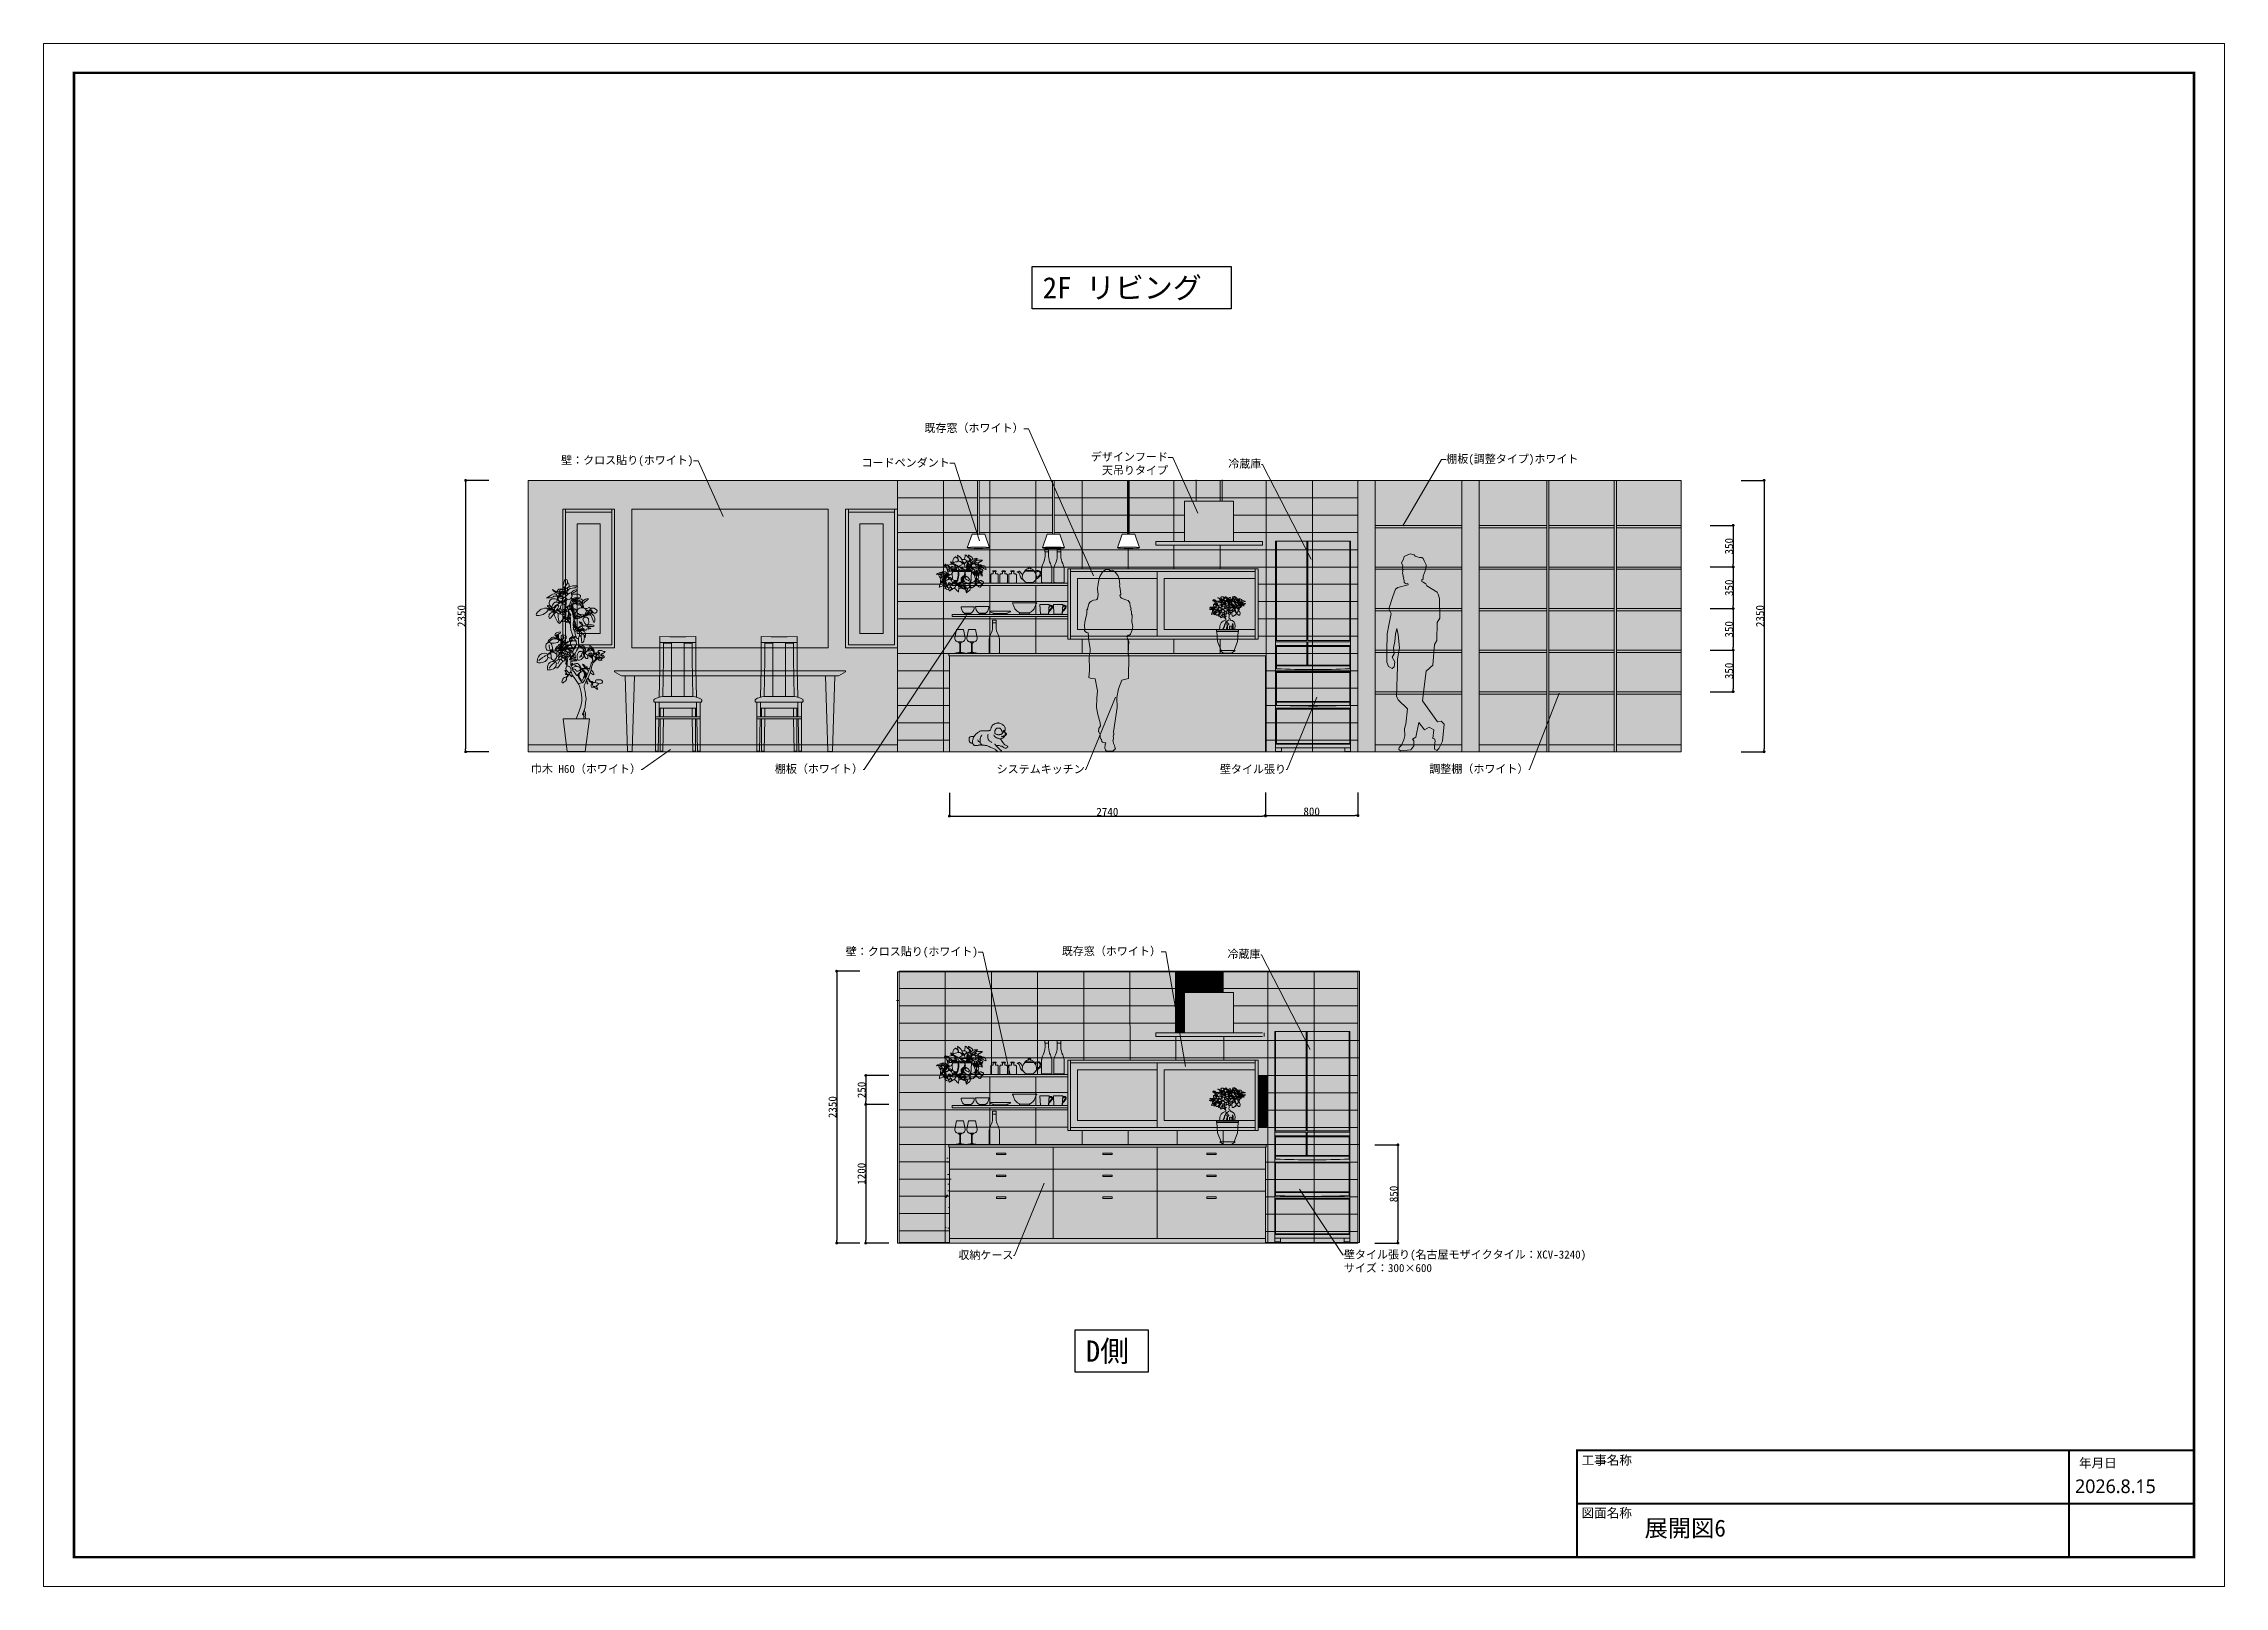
# Model space of a CAD drawing. Header units: millimetres. Extents: x -63086 to 144078, y -129912 to 13382.
# Drawn here: x 13391 to 32285, y -101875 to -88513 of the extents above; entities that cross this region are included whole.
import ezdxf
from ezdxf import colors
from ezdxf.entities.mleader import LeaderData, LeaderLine
from ezdxf.math import Vec2, Vec3

# ---------------------------------------------------------------- set-up
doc = ezdxf.new("R2010")
doc.units = ezdxf.units.MM
doc.layers.get('0').update_dxf_attribs({"lineweight": 0})
for name, color, linetype, lineweight in [('01用紙枠', 7, 'Continuous', 5), ('097家具', 7, 'Continuous', 0), ('展開', 7, 'Continuous', 9), ('展開建具用', 250, 'Continuous', 9), ('観葉植物', 92, 'Continuous', 9)]:
    doc.layers.add(name, color=color, linetype=linetype, lineweight=lineweight)
doc.layers.add('文字', color=7, linetype='Continuous')
doc.styles.get("Standard").update_dxf_attribs({"font": 'MS Mincho.ttf'})
doc.styles.add('メイリオ', font='')
doc.styles.add('小岩', font='MS Mincho.ttf', dxfattribs={"height": 150})
doc.styles.get('メイリオ').set_extended_font_data('Meiryo')
doc.dimstyles.new('寸法', dxfattribs={"dimtxt": 70, "dimasz": 25, "dimexe": 1.5, "dimexo": 200, "dimtad": 1, "dimdec": 0, "dimtxsty": 'Standard', "dimblk": 'DOT', "dimcen": 2.5, "dimadec": 0, "dimazin": 0, "dimtfac": 1, "dimtdec": 0, "dimtmove": 0, "dimatfit": 3, "dimfxl": 200, "dimfxlon": 1, "dimarcsym": 0})
pattern_1 = [(37.5, (3875, 404.97), (-4.64009, 141.92984), [0, -111.9632, 0, -125.222, 0, -119.6975]), (7.5, (3875, 404.97), (130.36175, 207.87928), [0, -60.4012, 0, -100.9142, 0, -38.6715]), (327.5, (3784.4, 404.97), (229.38779, 0.41678), [0, -36.83, 0, -132.588, 0, -173.101]), (317.5, (3784.4, 404.97), (221.43137, 64.6495), [0, -18.415, 0, -86.9188, 0, -99.441])]

msp = doc.modelspace()

# ---------------------------------------------------------------- texts
at = {"layer": '01用紙枠', "style": 'メイリオ'}
for s, height, p in [('工事名称', 79.79576, (26716.0948, -100821.4461)), ('年月日', 79.79576, (31025.066, -100845.5548)), ('2026.8.15', 118.34631, (30991.3193, -101066.4779)), ('図面名称', 79.79576, (26716.0948, -101278.2768))]:
    msp.add_text(s, height=height, dxfattribs=at).set_placement(p)
at = {"layer": '文字', "ltscale": 10, "char_height": 183.84467, "attachment_point": 1, "style": '小岩', "bg_fill": 16, "box_fill_scale": 1.5, "bg_fill_color": 256, "bg_fill_transparency": 0}
for s, width, insert in [('2F リビング', 1540.725493, (22046.5717, -90535.7444)), ('D側', 448.568057, (22419.5035, -99745.0707))]:
    msp.add_mtext_dynamic_manual_height_columns(s, width=width, gutter_width=919.2234, heights=[238.4728], dxfattribs=dict(at, insert=insert))
at = {"layer": '文字', "ltscale": 10, "insert": (27261.2066, -101296.0602), "char_height": 147.71164, "attachment_point": 1, "style": '小岩'}
msp.add_mtext_dynamic_manual_height_columns('展開図6', width=1814.497508, gutter_width=738.5582, heights=[0], dxfattribs=at)

# ---------------------------------------------------------------- blocks, each defined once
blk = doc.blocks.new('_Dot')
at = {"color": 0, "linetype": 'ByBlock', "lineweight": -2}
blk.add_line((-0.5, 0), (-1, 0), dxfattribs=at)
at = {"color": 0, "linetype": 'ByBlock', "const_width": 0.5}
blk.add_lwpolyline([(-0.25, 0, 1), (0.25, 0, 1)], format="xyb", close=True, dxfattribs=at)
blk = doc.blocks.new('*D321')
at = {"layer": 'Defpoints', "color": 0, "ltscale": 10, "transparency": 16777216}
for p in [(17588, -92296), (17047, -94646), (17588, -94646)]:
    blk.add_point(p, dxfattribs=at)
at = {"layer": '展開建具用', "color": 0, "lineweight": -2, "ltscale": 10, "transparency": 16777216}
for p, q in [((17247, -92296), (17045, -92296)), ((17047, -92321), (17047, -94621)), ((17247, -94646), (17045, -94646))]:
    blk.add_line(p, q, dxfattribs=at)
at = {"layer": '展開建具用', "color": 0, "lineweight": -2, "ltscale": 10, "transparency": 16777216, "xscale": 25, "yscale": 25, "zscale": 25}
for p, rotation in [((17047, -92296), 90), ((17047, -94646), 270)]:
    blk.add_blockref('_Dot', p, dxfattribs=dict(at, rotation=rotation))
at = {"layer": '展開建具用', "color": 0, "ltscale": 10, "transparency": 16777216, "insert": (17011, -93471), "char_height": 70, "attachment_point": 5, "rotation": 90}
blk.add_mtext('2350', dxfattribs=at)
blk = doc.blocks.new('*D322')
at = {"layer": 'Defpoints', "color": 0, "ltscale": 10, "transparency": 16777216}
for p in [(21238, -94657), (23977, -94657), (23977, -95203)]:
    blk.add_point(p, dxfattribs=at)
at = {"layer": '展開建具用', "color": 0, "lineweight": -2, "ltscale": 10, "transparency": 16777216}
for p, q in [((21238, -95003), (21238, -95204)), ((23977, -95003), (23977, -95204)), ((21263, -95203), (23952, -95203))]:
    blk.add_line(p, q, dxfattribs=at)
at = {"layer": '展開建具用', "color": 0, "lineweight": -2, "ltscale": 10, "transparency": 16777216, "xscale": 25, "yscale": 25, "zscale": 25, "rotation": 180}
blk.add_blockref('_Dot', (21238, -95203), dxfattribs=at)
at = {"layer": '展開建具用', "color": 0, "lineweight": -2, "ltscale": 10, "transparency": 16777216, "xscale": 25, "yscale": 25, "zscale": 25}
blk.add_blockref('_Dot', (23977, -95203), dxfattribs=at)
at = {"layer": '展開建具用', "color": 0, "ltscale": 10, "transparency": 16777216, "insert": (22607, -95167), "char_height": 70, "attachment_point": 5}
blk.add_mtext('2740', dxfattribs=at)
blk = doc.blocks.new('*D323')
at = {"layer": 'Defpoints', "color": 0, "ltscale": 10, "transparency": 16777216}
for p in [(23976, -94644), (24778, -94646), (24778, -95199)]:
    blk.add_point(p, dxfattribs=at)
at = {"layer": '展開建具用', "color": 0, "lineweight": -2, "ltscale": 10, "transparency": 16777216}
for p, q in [((23976, -94999), (23976, -95201)), ((24778, -94999), (24778, -95201)), ((24001, -95199), (24753, -95199))]:
    blk.add_line(p, q, dxfattribs=at)
at = {"layer": '展開建具用', "color": 0, "lineweight": -2, "ltscale": 10, "transparency": 16777216, "xscale": 25, "yscale": 25, "zscale": 25, "rotation": 180}
blk.add_blockref('_Dot', (23976, -95199), dxfattribs=at)
at = {"layer": '展開建具用', "color": 0, "lineweight": -2, "ltscale": 10, "transparency": 16777216, "xscale": 25, "yscale": 25, "zscale": 25}
blk.add_blockref('_Dot', (24778, -95199), dxfattribs=at)
at = {"layer": '展開建具用', "color": 0, "ltscale": 10, "transparency": 16777216, "insert": (24377, -95164), "char_height": 70, "attachment_point": 5}
blk.add_mtext('800', dxfattribs=at)
blk = doc.blocks.new('*D324')
at = {"layer": 'Defpoints', "color": 0, "ltscale": 10, "transparency": 16777216}
for p in [(27578, -92686), (27578, -93046), (28029, -93046)]:
    blk.add_point(p, dxfattribs=at)
at = {"layer": '展開建具用', "color": 0, "lineweight": -2, "ltscale": 10, "transparency": 16777216}
for p, q in [((27829, -92686), (28030, -92686)), ((28029, -92711), (28029, -93021)), ((27829, -93046), (28030, -93046))]:
    blk.add_line(p, q, dxfattribs=at)
at = {"layer": '展開建具用', "color": 0, "lineweight": -2, "ltscale": 10, "transparency": 16777216, "xscale": 25, "yscale": 25, "zscale": 25}
for p, rotation in [((28029, -92686), 90), ((28029, -93046), 270)]:
    blk.add_blockref('_Dot', p, dxfattribs=dict(at, rotation=rotation))
at = {"layer": '展開建具用', "color": 0, "ltscale": 10, "transparency": 16777216, "insert": (27993, -92866), "char_height": 70, "attachment_point": 5, "rotation": 90}
blk.add_mtext('350', dxfattribs=at)
blk = doc.blocks.new('*D325')
at = {"layer": 'Defpoints', "color": 0, "ltscale": 10, "transparency": 16777216}
for p in [(27578, -93046), (27578, -93406), (28029, -93406)]:
    blk.add_point(p, dxfattribs=at)
at = {"layer": '展開建具用', "color": 0, "lineweight": -2, "ltscale": 10, "transparency": 16777216}
for p, q in [((27829, -93046), (28030, -93046)), ((28029, -93071), (28029, -93381)), ((27829, -93406), (28030, -93406))]:
    blk.add_line(p, q, dxfattribs=at)
at = {"layer": '展開建具用', "color": 0, "lineweight": -2, "ltscale": 10, "transparency": 16777216, "xscale": 25, "yscale": 25, "zscale": 25}
for p, rotation in [((28029, -93046), 90), ((28029, -93406), 270)]:
    blk.add_blockref('_Dot', p, dxfattribs=dict(at, rotation=rotation))
at = {"layer": '展開建具用', "color": 0, "ltscale": 10, "transparency": 16777216, "insert": (27993, -93226), "char_height": 70, "attachment_point": 5, "rotation": 90}
blk.add_mtext('350', dxfattribs=at)
blk = doc.blocks.new('*D326')
at = {"layer": 'Defpoints', "color": 0, "ltscale": 10, "transparency": 16777216}
for p in [(27578, -93406), (27578, -93766), (28029, -93766)]:
    blk.add_point(p, dxfattribs=at)
at = {"layer": '展開建具用', "color": 0, "lineweight": -2, "ltscale": 10, "transparency": 16777216}
for p, q in [((27829, -93406), (28030, -93406)), ((28029, -93431), (28029, -93741)), ((27829, -93766), (28030, -93766))]:
    blk.add_line(p, q, dxfattribs=at)
at = {"layer": '展開建具用', "color": 0, "lineweight": -2, "ltscale": 10, "transparency": 16777216, "xscale": 25, "yscale": 25, "zscale": 25}
for p, rotation in [((28029, -93406), 90), ((28029, -93766), 270)]:
    blk.add_blockref('_Dot', p, dxfattribs=dict(at, rotation=rotation))
at = {"layer": '展開建具用', "color": 0, "ltscale": 10, "transparency": 16777216, "insert": (27993, -93586), "char_height": 70, "attachment_point": 5, "rotation": 90}
blk.add_mtext('350', dxfattribs=at)
blk = doc.blocks.new('*D327')
at = {"layer": 'Defpoints', "color": 0, "ltscale": 10, "transparency": 16777216}
for p in [(27578, -93766), (27578, -94126), (28029, -94126)]:
    blk.add_point(p, dxfattribs=at)
at = {"layer": '展開建具用', "color": 0, "lineweight": -2, "ltscale": 10, "transparency": 16777216}
for p, q in [((27829, -93766), (28030, -93766)), ((28029, -93791), (28029, -94101)), ((27829, -94126), (28030, -94126))]:
    blk.add_line(p, q, dxfattribs=at)
at = {"layer": '展開建具用', "color": 0, "lineweight": -2, "ltscale": 10, "transparency": 16777216, "xscale": 25, "yscale": 25, "zscale": 25}
for p, rotation in [((28029, -93766), 90), ((28029, -94126), 270)]:
    blk.add_blockref('_Dot', p, dxfattribs=dict(at, rotation=rotation))
at = {"layer": '展開建具用', "color": 0, "ltscale": 10, "transparency": 16777216, "insert": (27993, -93946), "char_height": 70, "attachment_point": 5, "rotation": 90}
blk.add_mtext('350', dxfattribs=at)
blk = doc.blocks.new('*D328')
at = {"layer": 'Defpoints', "color": 0, "ltscale": 10, "transparency": 16777216}
for p in [(27578, -92296), (27578, -94646), (28297, -94646)]:
    blk.add_point(p, dxfattribs=at)
at = {"layer": '展開建具用', "color": 0, "lineweight": -2, "ltscale": 10, "transparency": 16777216}
for p, q in [((28097, -92296), (28299, -92296)), ((28297, -92321), (28297, -94621)), ((28097, -94646), (28299, -94646))]:
    blk.add_line(p, q, dxfattribs=at)
at = {"layer": '展開建具用', "color": 0, "lineweight": -2, "ltscale": 10, "transparency": 16777216, "xscale": 25, "yscale": 25, "zscale": 25}
for p, rotation in [((28297, -92296), 90), ((28297, -94646), 270)]:
    blk.add_blockref('_Dot', p, dxfattribs=dict(at, rotation=rotation))
at = {"layer": '展開建具用', "color": 0, "ltscale": 10, "transparency": 16777216, "insert": (28262, -93471), "char_height": 70, "attachment_point": 5, "rotation": 90}
blk.add_mtext('2350', dxfattribs=at)
blk = doc.blocks.new('*D329')
at = {"layer": 'Defpoints', "color": 0, "ltscale": 10, "transparency": 16777216}
for p in [(21264, -97450), (20514, -97700), (21264, -97700)]:
    blk.add_point(p, dxfattribs=at)
at = {"layer": '展開建具用', "color": 0, "lineweight": -2, "ltscale": 10, "transparency": 16777216}
for p, q in [((20714, -97450), (20512, -97450)), ((20514, -97475), (20514, -97675)), ((20714, -97700), (20512, -97700))]:
    blk.add_line(p, q, dxfattribs=at)
at = {"layer": '展開建具用', "color": 0, "lineweight": -2, "ltscale": 10, "transparency": 16777216, "xscale": 25, "yscale": 25, "zscale": 25}
for p, rotation in [((20514, -97450), 90), ((20514, -97700), 270)]:
    blk.add_blockref('_Dot', p, dxfattribs=dict(at, rotation=rotation))
at = {"layer": '展開建具用', "color": 0, "ltscale": 10, "transparency": 16777216, "insert": (20478, -97575), "char_height": 70, "attachment_point": 5, "rotation": 90}
blk.add_mtext('250', dxfattribs=at)
blk = doc.blocks.new('*D330')
at = {"layer": 'Defpoints', "color": 0, "ltscale": 10, "transparency": 16777216}
for p in [(21263, -97700), (20513, -98901), (21013, -98901)]:
    blk.add_point(p, dxfattribs=at)
at = {"layer": '展開建具用', "color": 0, "lineweight": -2, "ltscale": 10, "transparency": 16777216}
for p, q in [((20713, -97700), (20511, -97700)), ((20513, -97725), (20513, -98876)), ((20713, -98901), (20511, -98901))]:
    blk.add_line(p, q, dxfattribs=at)
at = {"layer": '展開建具用', "color": 0, "lineweight": -2, "ltscale": 10, "transparency": 16777216, "xscale": 25, "yscale": 25, "zscale": 25}
for p, rotation in [((20513, -97700), 90), ((20513, -98901), 270)]:
    blk.add_blockref('_Dot', p, dxfattribs=dict(at, rotation=rotation))
at = {"layer": '展開建具用', "color": 0, "ltscale": 10, "transparency": 16777216, "insert": (20477, -98301), "char_height": 70, "attachment_point": 5, "rotation": 90}
blk.add_mtext('1200', dxfattribs=at)
blk = doc.blocks.new('*D331')
at = {"layer": 'Defpoints', "color": 0, "ltscale": 10, "transparency": 16777216}
for p in [(20803, -96547), (20262, -98901), (20803, -98901)]:
    blk.add_point(p, dxfattribs=at)
at = {"layer": '展開建具用', "color": 0, "lineweight": -2, "ltscale": 10, "transparency": 16777216}
for p, q in [((20462, -96547), (20261, -96547)), ((20262, -96572), (20262, -98876)), ((20462, -98901), (20261, -98901))]:
    blk.add_line(p, q, dxfattribs=at)
at = {"layer": '展開建具用', "color": 0, "lineweight": -2, "ltscale": 10, "transparency": 16777216, "xscale": 25, "yscale": 25, "zscale": 25}
for p, rotation in [((20262, -96547), 90), ((20262, -98901), 270)]:
    blk.add_blockref('_Dot', p, dxfattribs=dict(at, rotation=rotation))
at = {"layer": '展開建具用', "color": 0, "ltscale": 10, "transparency": 16777216, "insert": (20226, -97724), "char_height": 70, "attachment_point": 5, "rotation": 90}
blk.add_mtext('2350', dxfattribs=at)
blk = doc.blocks.new('*D332')
at = {"layer": 'Defpoints', "color": 0, "ltscale": 10, "transparency": 16777216}
for p in [(23981, -98051), (23978, -98901), (25124, -98901)]:
    blk.add_point(p, dxfattribs=at)
at = {"layer": '展開建具用', "color": 0, "lineweight": -2, "ltscale": 10, "transparency": 16777216}
for p, q in [((24924, -98051), (25125, -98051)), ((25124, -98076), (25124, -98876)), ((24924, -98901), (25125, -98901))]:
    blk.add_line(p, q, dxfattribs=at)
at = {"layer": '展開建具用', "color": 0, "lineweight": -2, "ltscale": 10, "transparency": 16777216, "xscale": 25, "yscale": 25, "zscale": 25}
for p, rotation in [((25124, -98051), 90), ((25124, -98901), 270)]:
    blk.add_blockref('_Dot', p, dxfattribs=dict(at, rotation=rotation))
at = {"layer": '展開建具用', "color": 0, "ltscale": 10, "transparency": 16777216, "insert": (25088, -98476), "char_height": 70, "attachment_point": 5, "rotation": 90}
blk.add_mtext('850', dxfattribs=at)
blk = doc.blocks.new('ガジュマル（CAD素材.com）')
at = {"color": 0, "linetype": 'ByBlock', "lineweight": -2}
for points in [[(-129, 378), (-134, 379), (-141, 379), (-149, 376), (-147, 379), (-146, 381), (-145, 381), (-157, 382)], [(-128, 384), (-133, 385), (-145, 386), (-152, 386), (-156, 384), (-156, 382)], [(-123, 381), (-124, 387), (-123, 389), (-126, 392), (-138, 399), (-150, 400), (-152, 399), (-151, 396), (-150, 396), (-148, 397), (-143, 396), (-140, 395), (-129, 385), (-126, 379)], [(-108, 396), (-114, 396), (-122, 400), (-126, 400), (-132, 400), (-134, 398), (-134, 397)], [(-113, 383), (-118, 382), (-121, 380), (-129, 379), (-129, 371), (-131, 366), (-129, 364)], [(-119, 460), (-123, 460), (-126, 460), (-127, 459), (-127, 456), (-124, 454), (-119, 451), (-115, 447), (-109, 444), (-103, 439), (-100, 437)], [(-110, 394), (-114, 395), (-118, 395), (-123, 390)], [(-102, 365), (-114, 365), (-123, 371), (-123, 374), (-121, 377), (-118, 379), (-114, 380)], [(-96, 446), (-98, 450), (-100, 454), (-103, 457), (-111, 462), (-122, 465), (-121, 462), (-113, 452), (-105, 445), (-100, 437)], [(-95, 403), (-99, 407), (-101, 416), (-106, 420), (-114, 422), (-116, 422), (-121, 421), (-122, 419), (-122, 412), (-120, 407), (-113, 404), (-105, 402), (-101, 400)], [(-89, 414), (-92, 416), (-101, 416), (-103, 419), (-106, 420), (-116, 423), (-121, 423), (-118, 425), (-112, 425), (-106, 423), (-103, 423), (-89, 418), (-87, 416)], [(-88, 377), (-93, 376), (-101, 376), (-109, 382), (-110, 385), (-109, 388), (-113, 389), (-121, 390)], [(-121, 390), (-121, 384), (-119, 382)], [(-112, 429), (-115, 429), (-112, 426), (-106, 424)], [(-84, 414), (-86, 419), (-86, 422), (-88, 428), (-101, 429), (-114, 432), (-114, 431), (-111, 428), (-97, 424), (-94, 422), (-92, 419)], [(-114, 380), (-110, 381), (-108, 380)], [(-96, 394), (-109, 393), (-106, 399), (-103, 400), (-100, 401), (-96, 403), (-94, 402)], [(-97, 431), (-99, 434), (-101, 437), (-101, 440), (-99, 443), (-97, 446), (-89, 451), (-80, 451), (-77, 450), (-76, 447)], [(-76, 414), (-81, 415), (-88, 415), (-95, 412), (-99, 410)], [(-95, 403), (-85, 399), (-79, 399), (-69, 396), (-59, 392)], [(-79, 393), (-81, 392), (-91, 384), (-92, 379), (-85, 375), (-82, 373), (-77, 370), (-68, 369), (-68, 372)], [(-65, 468), (-68, 471), (-74, 475), (-82, 479), (-87, 480), (-88, 481), (-88, 481), (-82, 481), (-74, 478), (-62, 469)], [(-87, 428), (-85, 436), (-83, 439), (-77, 444), (-73, 445), (-69, 445), (-66, 444)], [(-50, 376), (-52, 373), (-60, 373), (-66, 372), (-77, 374), (-78, 377), (-80, 386), (-79, 390), (-74, 390), (-72, 392)], [(-76, 448), (-74, 451), (-66, 453), (-61, 453), (-58, 452), (-56, 451), (-55, 449)], [(-58, 393), (-55, 399), (-53, 408), (-54, 414), (-57, 417), (-64, 421), (-67, 421), (-74, 418), (-76, 416), (-76, 410), (-75, 404), (-60, 394), (-58, 387), (-56, 383), (-50, 377), (-48, 373)], [(-47, 465), (-54, 468), (-61, 469), (-69, 468), (-68, 463), (-60, 456), (-58, 456), (-55, 453), (-53, 449)], [(-50, 432), (-58, 436), (-63, 437), (-67, 440)], [(-63, 469), (-57, 463), (-46, 455)], [(-61, 419), (-55, 423)], [(-46, 456), (-47, 465), (-50, 468), (-56, 475), (-58, 480), (-57, 485), (-55, 487), (-51, 489), (-38, 489), (-34, 487), (-32, 483), (-32, 477), (-35, 471), (-42, 464), (-43, 460), (-42, 452), (-43, 449)], [(-58, 393), (-55, 387), (-51, 383), (-46, 375)], [(-21, 428), (-32, 434), (-47, 438), (-57, 445), (-57, 447), (-56, 448), (-52, 449), (-46, 448), (-43, 445), (-27, 437), (-16, 430)], [(-25, 430), (-28, 427), (-42, 422), (-52, 422), (-55, 423), (-55, 426), (-51, 431), (-42, 434), (-32, 435)], [(-50, 412), (-53, 415), (-55, 416)], [(-53, 386), (-55, 389), (-55, 394), (-54, 399), (-52, 404)], [(-21, 412), (-28, 409), (-43, 405), (-48, 401), (-51, 402), (-52, 406), (-53, 409), (-44, 416), (-40, 418), (-37, 421), (-24, 423), (-18, 422)], [(-40, 387), (-44, 385), (-43, 384), (-44, 382), (-44, 379), (-47, 376)], [(-45, 456), (-45, 446)], [(-33, 384), (-40, 381), (-43, 378), (-43, 376), (-45, 376)], [(-43, 455), (-41, 456), (-40, 463), (-39, 464), (-29, 473), (-23, 479), (-16, 482), (-8, 483), (-7, 483), (-7, 482), (-9, 481), (-13, 481), (-19, 478), (-29, 471), (-38, 463), (-38, 452)], [(-30, 438), (-24, 446), (-25, 452), (-26, 453), (-29, 453), (-38, 451), (-40, 450), (-42, 447), (-42, 444)], [(-20, 388), (-12, 385), (-6, 381), (-4, 378), (-4, 365), (-21, 365), (-27, 369), (-32, 375), (-34, 379), (-34, 382)], [(-33, 452), (-32, 463), (-33, 466)], [(-33, 385), (-30, 391), (-27, 395), (-20, 412)], [(-33, 384), (-27, 388), (-20, 388)], [(-22, 448), (-22, 452), (-21, 456), (-22, 456), (-29, 457), (-32, 453)], [(-30, 475), (-27, 484), (-25, 487), (-22, 488), (-21, 489), (-16, 490), (-9, 487), (-5, 484), (2, 474), (2, 471)], [(-13, 448), (-20, 457), (-25, 461), (-29, 467), (-29, 470)], [(-25, 448), (-19, 448), (-15, 446)], [(-25, 445), (-22, 445), (-18, 444), (-16, 443)], [(-21, 449), (-20, 450), (-18, 450), (-15, 451)], [(-3, 435), (4, 436), (7, 431), (7, 422), (1, 416), (-3, 418), (-10, 417), (-21, 424), (-21, 428), (-20, 430), (-15, 430), (-12, 432), (-6, 435), (-5, 435)], [(-18, 421), (-20, 417), (-20, 410), (-16, 408), (-13, 404), (-7, 401), (-4, 397), (0, 398), (2, 399), (6, 411), (5, 416), (3, 418)], [(0, 393), (-5, 394), (-12, 395), (-19, 394), (-20, 394), (-19, 390), (-18, 389), (-15, 387)], [(3, 435), (4, 440), (3, 444), (1, 448), (-3, 449), (-11, 449), (-14, 447), (-17, 443), (-18, 439), (-16, 434), (-14, 432)], [(5, 466), (3, 467), (-11, 470), (-10, 471), (1, 470), (7, 468)], [(-9, 449), (-8, 456), (-6, 460), (10, 469), (13, 469), (13, 465), (6, 457), (3, 454), (1, 452), (-1, 447)], [(0, 392), (4, 388), (7, 373), (5, 371), (5, 368), (0, 369), (-5, 370)], [(19, 406), (16, 401), (11, 397), (2, 393), (0, 395), (-1, 397)], [(11, 449), (4, 448), (1, 449), (0, 449)], [(3, 442), (13, 444), (16, 443), (13, 441), (11, 438), (5, 435)], [(20, 424), (31, 424), (33, 423), (30, 416), (11, 416), (4, 417)], [(5, 442), (21, 458), (22, 459)], [(6, 421), (11, 421), (18, 424), (32, 432), (38, 438), (40, 445), (39, 451), (37, 452)], [(6, 387), (8, 389), (13, 392), (29, 397), (28, 395)], [(7, 431), (11, 433), (22, 442), (29, 449), (32, 452)], [(31, 452), (31, 445), (30, 443), (21, 438), (14, 431), (10, 424), (7, 422), (7, 422)], [(7, 377), (11, 379), (19, 380)], [(26, 461), (27, 466), (30, 470), (29, 474), (26, 480), (22, 482), (16, 482), (14, 481), (10, 479), (9, 475), (10, 471), (22, 459)], [(20, 456), (18, 458), (17, 459), (11, 463)], [(18, 406), (12, 412)], [(13, 464), (19, 460), (21, 458)], [(30, 414), (36, 414), (40, 413), (49, 406), (48, 404), (46, 403), (29, 403), (19, 405), (17, 406)], [(27, 456), (18, 448)], [(52, 388), (50, 383), (38, 373), (24, 365), (23, 366), (19, 372), (19, 383), (28, 394)], [(23, 459), (25, 461), (31, 462), (37, 461)], [(29, 396), (27, 397), (24, 402), (26, 403), (31, 403), (45, 400), (49, 398), (51, 397), (53, 396)], [(34, 462), (33, 464), (32, 467), (30, 468), (29, 468), (27, 464), (27, 462)], [(59, 450), (52, 453), (48, 453), (29, 451), (28, 453), (28, 454), (27, 457), (28, 460), (29, 461), (39, 460), (49, 454)], [(29, 430), (38, 430), (42, 429), (44, 427), (43, 425), (32, 417), (31, 416)], [(52, 394), (32, 395), (29, 396)], [(36, 464), (42, 471), (46, 473), (50, 474), (50, 472), (49, 470), (49, 466), (48, 461), (44, 457)], [(63, 367), (70, 359), (73, 352), (74, 345), (72, 337), (64, 329), (53, 322), (45, 320), (44, 320), (41, 321), (39, 327), (37, 338), (38, 348), (40, 356), (42, 358), (56, 369), (61, 371), (61, 379), (58, 384), (53, 388)], [(67, 467), (53, 475), (46, 480), (39, 481), (53, 474), (56, 471), (61, 467), (63, 463)], [(39, 452), (51, 448), (56, 443), (59, 441), (59, 443), (58, 449), (57, 451)], [(53, 401), (51, 409), (48, 416), (44, 419), (43, 419), (39, 419), (43, 417), (45, 415), (48, 408), (51, 400)], [(53, 401), (56, 406), (57, 410), (55, 417), (54, 420), (50, 423), (47, 424), (42, 424)], [(53, 366), (49, 368), (46, 370), (44, 373), (43, 378)], [(48, 476), (48, 475), (46, 474)], [(60, 486), (54, 489), (47, 492), (47, 487), (48, 481), (53, 476), (57, 473)], [(63, 463), (58, 467), (53, 469), (51, 468), (50, 466), (48, 454)], [(57, 395), (53, 395), (50, 396), (50, 399), (51, 401)], [(53, 393), (53, 391), (52, 389)], [(53, 401), (55, 398), (73, 399), (78, 400), (79, 402)], [(82, 470), (82, 476), (79, 481), (75, 485), (64, 492), (55, 493), (59, 487), (70, 479), (71, 478), (74, 471)], [(61, 398), (66, 402), (70, 403), (79, 409), (79, 415), (74, 417), (69, 417), (62, 413), (56, 406)], [(56, 396), (60, 395), (72, 396), (73, 394)], [(58, 395), (68, 388)], [(59, 393), (61, 391), (63, 389), (64, 382), (64, 375)], [(75, 455), (81, 462), (82, 467), (83, 470), (82, 470), (73, 471), (66, 466), (60, 459), (60, 452), (60, 448)], [(60, 448), (60, 431)], [(72, 455), (81, 456), (86, 453), (88, 450), (88, 447), (87, 445), (84, 444), (72, 444), (65, 448), (62, 450), (63, 451), (65, 452), (72, 455)], [(67, 424), (66, 422), (65, 417), (62, 413)], [(66, 447), (63, 446), (63, 432)], [(63, 432), (64, 434), (65, 435), (66, 438), (67, 439), (68, 440)], [(69, 440), (70, 442), (72, 443), (75, 444), (80, 443), (85, 441), (86, 437), (83, 435), (70, 436), (68, 435), (66, 431)], [(74, 396), (78, 395), (89, 384), (91, 378), (92, 361), (85, 355), (81, 353), (79, 354), (70, 365), (68, 370), (67, 378), (67, 389), (72, 393)], [(69, 425), (68, 419), (69, 417)], [(84, 400), (81, 400), (79, 398), (74, 397), (75, 396)], [(84, 416), (79, 421), (75, 429)], [(82, 415), (79, 417), (75, 422), (75, 429)], [(79, 459), (92, 461), (109, 460), (109, 459), (106, 456), (102, 455), (92, 455), (86, 452)], [(79, 403), (79, 406), (81, 408), (87, 409), (100, 409), (102, 408), (107, 404), (112, 403), (116, 400), (112, 396), (95, 396), (86, 399), (83, 400)], [(99, 461), (99, 466), (97, 469), (95, 470), (88, 469), (85, 468), (83, 466), (81, 463)], [(97, 396), (101, 393), (104, 389), (104, 386), (100, 387), (87, 388), (83, 390)], [(84, 441), (91, 442), (96, 444), (98, 446), (98, 448), (96, 449), (93, 450), (87, 450)], [(92, 418), (91, 416), (85, 409)], [(90, 436), (96, 436), (95, 433), (93, 431), (89, 431)], [(115, 434), (108, 434), (102, 430), (98, 429), (89, 429), (100, 431), (100, 432)], [(90, 412), (94, 415)], [(92, 430), (91, 423), (92, 421), (92, 417), (94, 415), (108, 418), (112, 418), (114, 415)], [(92, 442), (96, 439), (98, 436), (100, 433)], [(97, 415), (93, 411), (92, 409)], [(99, 387), (101, 385), (102, 376), (100, 376), (92, 376)], [(105, 439), (101, 441), (95, 442), (94, 441)], [(97, 446), (99, 447), (101, 446)], [(100, 432), (101, 436), (103, 437), (107, 440), (115, 441), (134, 439), (135, 438), (119, 436), (102, 427), (100, 425), (99, 423), (99, 421), (97, 421), (97, 418), (97, 416)], [(99, 466), (102, 470), (103, 473), (102, 472), (100, 470), (98, 469)], [(106, 446), (109, 446), (116, 447), (119, 449), (125, 456), (124, 463), (122, 467), (116, 470), (109, 472), (101, 467), (99, 461)], [(100, 455), (100, 453), (101, 451), (101, 444)], [(104, 425), (102, 424), (102, 423), (102, 421), (113, 419), (115, 418)], [(102, 417), (105, 412), (106, 409), (108, 410), (113, 416)], [(103, 407), (110, 409), (115, 408), (118, 406), (119, 404), (120, 401), (119, 403), (115, 406), (112, 407), (108, 407), (106, 406)], [(105, 426), (108, 427), (112, 428), (113, 427), (118, 425), (122, 425)], [(113, 409), (115, 411), (115, 414), (117, 415), (119, 416), (122, 417)], [(114, 416), (116, 418), (121, 418), (131, 414), (136, 413), (140, 411), (140, 410), (141, 409), (141, 415), (134, 416), (126, 418), (119, 419), (116, 418)], [(115, 434), (120, 433), (122, 431), (130, 429), (133, 426)], [(115, 434), (115, 432), (117, 431), (121, 427), (124, 426)], [(118, 416), (120, 414), (123, 408), (123, 406), (122, 407), (120, 410), (115, 414)], [(129, 418), (132, 419), (135, 419), (141, 419), (145, 421), (144, 423), (143, 426), (123, 426), (118, 422), (117, 418)], [(122, 453), (141, 453), (149, 452), (153, 450), (154, 449), (144, 449), (131, 450), (119, 449)], [(135, 426), (144, 431), (154, 431), (155, 428), (140, 426)], [(-117, 348), (-118, 346), (-124, 342), (-134, 340), (-139, 337), (-139, 339), (-137, 347), (-135, 350), (-128, 356)], [(-109, 357), (-117, 355), (-131, 356), (-131, 359), (-130, 363), (-127, 368), (-117, 368), (-117, 368)], [(-61, 363), (-71, 359), (-92, 353), (-103, 353), (-110, 346), (-117, 348), (-117, 351), (-114, 353), (-107, 359), (-102, 362), (-99, 364)], [(-102, 342), (-117, 332), (-116, 342), (-112, 347)], [(-94, 353), (-96, 352), (-98, 350), (-102, 348), (-105, 346), (-108, 344), (-111, 344), (-112, 345), (-111, 346)], [(-52, 371), (-66, 365), (-82, 364), (-101, 364), (-104, 366), (-103, 369), (-93, 372), (-82, 373)], [(-70, 358), (-72, 350), (-75, 342), (-76, 339), (-80, 336), (-88, 331), (-96, 330), (-100, 332), (-102, 337), (-101, 348)], [(-56, 23), (-87, 103), (-92, 190)], [(-61, 349), (-67, 336), (-69, 332), (-70, 330), (-73, 328), (-74, 330), (-78, 333), (-77, 337), (-75, 342), (-73, 346), (-66, 351)], [(-45, 344), (-47, 342), (-49, 330), (-54, 324), (-58, 321), (-66, 319), (-78, 320), (-76, 328), (-77, 331)], [(-66, 346), (-68, 343), (-69, 339), (-70, 336), (-71, 332)], [(-25, 283), (-38, 277), (-47, 271), (-54, 263), (-63, 247), (-66, 234), (-67, 221), (-69, 212), (-69, 204)], [(-50, 359), (-55, 355), (-65, 345), (-66, 350), (-65, 356), (-64, 359), (-64, 361), (-61, 362)], [(-38, 318), (-53, 309), (-57, 306), (-59, 309), (-60, 311), (-62, 320)], [(-23, 367), (-24, 360), (-27, 358), (-34, 350), (-37, 351), (-46, 354), (-50, 359), (-52, 362), (-52, 369), (-50, 372), (-45, 375)], [(-30, 349), (-30, 339), (-33, 335), (-38, 333), (-41, 335), (-45, 343)], [(-32, 336), (-28, 331), (-21, 315), (-19, 309), (-21, 306), (-23, 305), (-25, 306), (-30, 316), (-30, 315), (-30, 312), (-36, 313), (-40, 322), (-43, 331), (-44, 342)], [(-15, 270), (-17, 262), (-22, 254), (-25, 245), (-26, 238), (-29, 234), (-31, 229), (-36, 222), (-43, 204)], [(-12, 281), (-13, 276), (-15, 271), (-14, 267), (-14, 264), (-20, 253), (-25, 236), (-27, 229), (-31, 223), (-32, 220), (-34, 218), (-36, 211), (-39, 207), (-39, 204)], [(-38, 377), (-31, 374)], [(-5, 348), (-8, 344), (-9, 342), (-11, 340), (-17, 340), (-25, 346), (-30, 350), (-30, 353)], [(-12, 323), (-13, 319), (-15, 318), (-18, 320), (-25, 333)], [(-20, 308), (-20, 306), (-19, 302), (-17, 301), (-16, 298), (-16, 290), (-25, 283)], [(6, 372), (7, 364), (7, 359), (5, 351), (-1, 346), (-6, 347), (-9, 349), (-12, 353), (-13, 365)], [(-3, 258), (-6, 254), (-7, 251), (-6, 248), (-3, 243), (-2, 240), (0, 238), (-2, 234), (-8, 221), (-7, 218), (-10, 212), (-10, 209)], [(11, 289), (-2, 279), (-4, 276), (-6, 270), (-4, 268)], [(-3, 247), (-2, 245), (-1, 243), (1, 240), (3, 242), (1, 235), (0, 216), (1, 204)], [(8, 246), (11, 248), (11, 250), (10, 253), (5, 258), (2, 263), (1, 265)], [(25, 354), (26, 351), (27, 345), (25, 339), (18, 338), (10, 341), (7, 345), (5, 351)], [(7, 362), (10, 358), (13, 356), (18, 354), (31, 354), (39, 357), (41, 365)], [(7, 345), (10, 341), (12, 339), (13, 337), (14, 332), (14, 326)], [(9, 374), (25, 363)], [(14, 326), (14, 317), (12, 313), (12, 309), (14, 305), (15, 301), (20, 299), (22, 296), (22, 292), (23, 291), (24, 288), (28, 288), (35, 285)], [(17, 237), (17, 219), (17, 214), (17, 204)], [(44, 204), (44, 208), (42, 226), (40, 231), (39, 234), (36, 235), (32, 235), (28, 239), (28, 237), (28, 235), (30, 221), (30, 204)], [(34, 285), (41, 283), (51, 276), (56, 270), (59, 264), (63, 254), (65, 236), (64, 217), (63, 212), (63, 204)], [(44, 359), (41, 365), (39, 368), (36, 373)], [(39, 255), (42, 251), (44, 246), (45, 243), (46, 238), (48, 231), (48, 223), (50, 220), (50, 215), (52, 211), (52, 204)], [(44, 259), (47, 254), (48, 244), (49, 237), (50, 220)], [(56, 23), (87, 103), (92, 190)], [(64, 375), (63, 367)], [(92, 370), (97, 369), (103, 364), (107, 357), (110, 347), (107, 332), (103, 330), (96, 331), (85, 339), (77, 350), (71, 360), (68, 369)], [(76, 350), (76, 342), (72, 330), (68, 333)]]:
    blk.add_lwpolyline(points, dxfattribs=at)
for points in [[(96, 190), (96, 204), (-96, 204), (-96, 190)], [(35, 0), (-35, 0), (-67, 23), (67, 23)]]:
    blk.add_lwpolyline(points, close=True, dxfattribs=at)
blk = doc.blocks.new('ダイニングテーブル（CAD素材.com）')
at = {"color": 0, "linetype": 'ByBlock', "lineweight": -2}
for points in [[(-1000, 700), (1000, 700), (1000, 690), (940, 655), (-940, 655), (-1000, 690), (-1000, 700), (-1000, 690)], [(-828, 655), (-848, 0), (-888, 0), (-908, 655)], [(828, 655), (848, 0), (888, 0), (908, 655)]]:
    blk.add_lwpolyline(points, dxfattribs=at)
blk = doc.blocks.new('*U713')
at = {"color": 0, "linetype": 'ByBlock', "lineweight": -2}
for points in [[(161, 469), (156, 713), (155, 995), (70, 992), (-70, 992), (-155, 995), (-156, 713), (-161, 469)], [(-156, 943), (156, 943)], [(-129, 473), (-124, 797), (-124, 936), (-54, 936), (-54, 473)], [(129, 473), (124, 797), (124, 936), (54, 936), (54, 473)], [(-194, 424), (-194, 0), (-169, 0), (-164, 281)], [(-163, 297), (-163, 424)], [(163, 297), (163, 424)], [(194, 424), (194, 0), (169, 0), (164, 281)], [(194, 297), (-194, 297)], [(-194, 281), (194, 281)], [(-163, 372), (163, 372)], [(-154, 297), (-154, 372)], [(-124, 281), (-129, 0), (-154, 0), (-154, 281)], [(-123, 372), (-124, 297)], [(123, 372), (124, 297)], [(124, 281), (129, 0), (154, 0), (154, 281)], [(154, 297), (154, 372)]]:
    blk.add_lwpolyline(points, dxfattribs=at)
blk.add_lwpolyline([(131, 473), (-131, 473, 0.133569), (-203, 450, 0.254244), (-208, 442), (-208, 434, 0.414214), (-198, 424), (198, 424, 0.414214), (207, 434), (207, 442, 0.254244), (203, 450, 0.133569), (131, 473)], format="xyb", dxfattribs=at)
blk = doc.blocks.new('人物（CAD素材.com）97eee4e6')
at = {"color": 0, "linetype": 'ByBlock', "lineweight": -2}
blk.add_lwpolyline([(153, 1457), (174, 1441), (184, 1425), (272, 1369), (281, 1351), (293, 1314), (297, 1144), (273, 1108), (269, 950), (250, 916), (235, 737), (177, 685), (164, 574), (147, 429), (277, 247), (308, 253), (335, 227), (318, 80), (288, 14), (270, -3), (249, 10), (251, 38), (255, 81), (250, 100), (236, 101), (245, 176), (205, 200), (162, 177), (115, 242), (87, 114), (60, 95), (70, 82), (70, 38), (45, 5), (-45, -5), (-59, 8), (-56, 25), (-37, 44), (-17, 91), (-6, 126), (-11, 188), (2, 227), (15, 360), (-64, 437), (-78, 470), (-72, 724), (-71, 791), (-53, 888), (-66, 999), (-76, 1054), (-88, 1005), (-95, 943), (-104, 886), (-100, 836), (-117, 805), (-95, 767), (-101, 722), (-116, 709), (-148, 725), (-164, 763), (-164, 861), (-160, 1009), (-147, 1083), (-127, 1185), (-146, 1225), (-111, 1332), (-89, 1395), (-69, 1409), (22, 1433), (20, 1445), (5, 1442), (-12, 1452), (-13, 1471), (-18, 1487), (-17, 1498), (-23, 1502), (-21, 1515), (-28, 1534), (-25, 1550), (-26, 1557), (-23, 1565), (-27, 1576), (-27, 1590), (-25, 1597), (-36, 1623), (-19, 1655), (-14, 1679), (18, 1692), (41, 1700), (61, 1696), (74, 1692), (83, 1682), (99, 1674), (120, 1671), (139, 1671), (151, 1661), (159, 1642), (168, 1623), (177, 1605), (177, 1589), (170, 1553), (153, 1507), (153, 1484), (141, 1476), (140, 1463), (147, 1458)], close=True, dxfattribs=at)
blk = doc.blocks.new('ベンガレンシス3（CAD素材.com）')
at = {"color": 0, "linetype": 'ByBlock', "lineweight": -2}
for points in [[(-147, 1342), (-149, 1344), (-155, 1345), (-192, 1345), (-196, 1345), (-197, 1342), (-199, 1340), (-205, 1337), (-213, 1334), (-224, 1331), (-242, 1329), (-253, 1328), (-253, 1331), (-241, 1340), (-226, 1346), (-218, 1352), (-213, 1356), (-203, 1363), (-191, 1365), (-182, 1364), (-173, 1361), (-170, 1358), (-167, 1353), (-169, 1348), (-155, 1348), (-149, 1348), (-148, 1350), (-149, 1360), (-148, 1365), (-149, 1369)], [(-130, 1295), (-134, 1295), (-138, 1295), (-142, 1299), (-147, 1305), (-152, 1310), (-156, 1316), (-157, 1320), (-156, 1332), (-154, 1338), (-154, 1342), (-158, 1345), (-161, 1345), (-163, 1342), (-162, 1326), (-160, 1316), (-161, 1314), (-166, 1317), (-174, 1317), (-183, 1320), (-210, 1320), (-225, 1310), (-232, 1300), (-233, 1290), (-233, 1276), (-230, 1270), (-221, 1256), (-211, 1255)], [(-97, 1386), (-106, 1387), (-125, 1382), (-142, 1381), (-150, 1381), (-158, 1383), (-174, 1381), (-189, 1390), (-204, 1401), (-201, 1396), (-188, 1383), (-180, 1378), (-176, 1375), (-164, 1371), (-154, 1370), (-145, 1370), (-141, 1372), (-136, 1375), (-115, 1382), (-103, 1382), (-97, 1384)], [(-171, 1383), (-165, 1389), (-157, 1400), (-150, 1406), (-136, 1408), (-131, 1404), (-117, 1406), (-112, 1401), (-117, 1395), (-120, 1391), (-125, 1388), (-128, 1382)], [(-117, 1318), (-123, 1325), (-126, 1326), (-138, 1327), (-146, 1329), (-150, 1332), (-149, 1335), (-147, 1341), (-147, 1342)], [(-148, 1383), (-143, 1391), (-141, 1396), (-133, 1401), (-113, 1401)], [(-114, 1322), (-118, 1324), (-120, 1326), (-119, 1329), (-109, 1331), (-110, 1333), (-112, 1337), (-119, 1339), (-122, 1342), (-128, 1341), (-146, 1342)], [(-143, 1351), (-143, 1369)], [(-143, 1352), (-141, 1351), (-140, 1350)], [(-129, 1377), (-131, 1372), (-134, 1370), (-142, 1368)], [(-138, 1349), (-139, 1348), (-142, 1346), (-142, 1345), (-141, 1344), (-139, 1342)], [(-139, 1349), (-135, 1348), (-132, 1349), (-125, 1354), (-117, 1357), (-111, 1361), (-101, 1363), (-98, 1365), (-97, 1371), (-96, 1378), (-91, 1382)], [(-139, 1350), (-137, 1356), (-132, 1361), (-128, 1366), (-126, 1369), (-119, 1370), (-104, 1371), (-101, 1370), (-100, 1370)], [(-130, 1295), (-120, 1302), (-118, 1306), (-118, 1313), (-118, 1318), (-115, 1322), (-111, 1326), (-100, 1335), (-95, 1337), (-91, 1338)], [(-95, 1386), (-97, 1389), (-100, 1393), (-104, 1400), (-105, 1408), (-106, 1422), (-115, 1427), (-113, 1441), (-102, 1480), (-95, 1490), (-90, 1491), (-81, 1490), (-78, 1484), (-75, 1476), (-76, 1457), (-96, 1429), (-97, 1424), (-97, 1417), (-100, 1413), (-102, 1406), (-98, 1397), (-92, 1392), (-84, 1391), (-80, 1391), (-73, 1396)], [(-114, 1370), (-110, 1377), (-105, 1379), (-98, 1380), (-93, 1384)], [(-75, 1459), (-67, 1456), (-63, 1450), (-61, 1441), (-60, 1432), (-62, 1429), (-64, 1424), (-71, 1420), (-78, 1414), (-80, 1413), (-92, 1414), (-95, 1413), (-99, 1399)], [(-72, 1358), (-76, 1360), (-82, 1367), (-86, 1373), (-91, 1371), (-97, 1368)], [(-88, 1376), (-96, 1373)], [(-73, 1358), (-76, 1355), (-80, 1353), (-87, 1346), (-91, 1339), (-90, 1332), (-88, 1325), (-84, 1321), (-76, 1317), (-62, 1315), (-55, 1318), (-47, 1320), (-47, 1324), (-45, 1326), (-42, 1332), (-39, 1345), (-40, 1364), (-42, 1370), (-49, 1372), (-57, 1371), (-62, 1368)], [(-89, 1376), (-89, 1379), (-90, 1380), (-90, 1381)], [(-64, 1422), (-54, 1425), (-47, 1427), (-33, 1433), (-23, 1433), (-13, 1434), (-3, 1435), (4, 1433), (11, 1429), (13, 1428), (5, 1424), (-2, 1423), (-7, 1417), (-11, 1417), (-19, 1416), (-31, 1415), (-48, 1411), (-52, 1410), (-66, 1403), (-67, 1399), (-70, 1394), (-80, 1386), (-82, 1381), (-77, 1372), (-73, 1366), (-69, 1363), (-62, 1368)], [(-73, 1398), (-79, 1407), (-77, 1412), (-76, 1414)], [(-45, 1326), (-41, 1326), (-36, 1324), (-33, 1324), (-31, 1321), (-27, 1320), (-27, 1315), (-33, 1314), (-39, 1311), (-47, 1302), (-52, 1284), (-53, 1277), (-54, 1274), (-59, 1265), (-61, 1263), (-63, 1258), (-62, 1256), (-58, 1254), (-39, 1269), (-29, 1277), (-21, 1287), (-19, 1298), (-20, 1309), (-22, 1313), (-25, 1314), (-24, 1318), (-23, 1319), (-18, 1318), (-11, 1312), (-6, 1307), (0, 1294), (0, 1290), (4, 1283)], [(-45, 1371), (-39, 1380), (-28, 1388), (-19, 1392), (-3, 1398), (3, 1398), (9, 1397), (11, 1395), (6, 1390), (-6, 1384), (-10, 1381), (-20, 1376), (-23, 1372), (-28, 1369), (-40, 1364)], [(-38, 1338), (-35, 1346), (-36, 1355), (-23, 1361), (-9, 1363), (5, 1363), (18, 1363), (23, 1359), (30, 1355), (36, 1349), (37, 1339), (34, 1332), (23, 1330), (9, 1331), (-3, 1330), (-10, 1329), (-15, 1330), (-19, 1327), (-19, 1323)], [(56, 1281), (58, 1284), (57, 1288), (54, 1294), (57, 1300), (66, 1309), (81, 1317), (105, 1324), (103, 1318), (97, 1312), (75, 1296), (68, 1288), (61, 1285), (61, 1282), (59, 1274)], [(-212, 1229), (-225, 1228), (-238, 1229), (-243, 1229), (-247, 1220), (-258, 1207), (-274, 1194), (-287, 1187), (-308, 1181), (-322, 1178), (-344, 1177), (-346, 1183), (-344, 1195), (-333, 1209), (-323, 1215), (-312, 1225), (-302, 1231), (-288, 1235), (-274, 1240), (-266, 1241), (-255, 1239), (-250, 1236), (-247, 1233), (-240, 1234), (-230, 1233), (-220, 1234), (-217, 1234)], [(-207, 1237), (-208, 1242), (-210, 1244), (-218, 1250), (-224, 1254), (-230, 1258), (-236, 1261), (-242, 1263), (-245, 1263), (-247, 1263), (-249, 1262), (-249, 1259), (-243, 1251), (-238, 1249), (-233, 1246), (-230, 1244), (-225, 1239)], [(-241, 1234), (-239, 1238), (-234, 1238), (-225, 1239), (-217, 1238)], [(-192, 1210), (-194, 1212), (-197, 1215), (-200, 1213), (-214, 1215), (-218, 1218), (-232, 1222), (-235, 1223), (-239, 1225), (-240, 1229)], [(-192, 1210), (-193, 1207), (-196, 1205), (-204, 1205), (-212, 1203), (-223, 1198), (-233, 1187), (-235, 1181), (-236, 1169), (-235, 1158), (-232, 1152), (-228, 1152), (-223, 1155), (-203, 1181), (-197, 1189), (-194, 1195), (-193, 1201), (-191, 1209), (-189, 1210), (-182, 1210), (-177, 1208), (-171, 1204), (-162, 1199), (-156, 1194), (-148, 1192), (-139, 1191), (-135, 1193), (-135, 1201), (-150, 1214), (-157, 1217), (-164, 1217), (-179, 1213), (-185, 1212)], [(-218, 1234), (-213, 1234), (-207, 1232), (-203, 1228), (-201, 1225), (-197, 1223), (-195, 1221)], [(-206, 1236), (-217, 1238)], [(-212, 1229), (-206, 1225), (-202, 1221), (-199, 1218), (-197, 1215)], [(-158, 1309), (-146, 1299), (-141, 1294), (-141, 1291), (-146, 1290), (-156, 1290), (-168, 1291), (-184, 1291), (-189, 1290), (-197, 1282), (-206, 1267), (-210, 1253), (-209, 1246), (-208, 1243), (-204, 1243), (-193, 1246), (-186, 1254), (-183, 1263), (-172, 1268), (-159, 1275), (-146, 1285), (-133, 1286), (-131, 1286), (-122, 1281), (-117, 1277), (-105, 1273)], [(-189, 1215), (-191, 1216), (-193, 1217), (-195, 1220), (-194, 1223), (-194, 1226), (-197, 1230), (-201, 1235), (-206, 1236)], [(-171, 1204), (-175, 1201), (-181, 1199), (-184, 1196), (-189, 1193), (-191, 1188), (-191, 1183), (-188, 1177), (-184, 1167), (-172, 1138), (-162, 1122), (-153, 1116), (-146, 1108), (-139, 1113), (-134, 1121), (-113, 1149), (-111, 1159), (-112, 1172), (-117, 1180), (-135, 1192)], [(-185, 1216), (-177, 1218), (-167, 1228), (-161, 1236), (-153, 1251), (-151, 1260), (-152, 1267), (-158, 1266), (-165, 1263), (-169, 1262), (-176, 1262), (-177, 1261), (-176, 1253), (-181, 1246), (-185, 1242), (-188, 1235), (-189, 1227), (-189, 1219), (-188, 1215)], [(-185, 1215), (-185, 1213), (-185, 1212)], [(-172, 1291), (-169, 1301), (-164, 1309), (-159, 1310)], [(-153, 1226), (-160, 1229), (-160, 1228), (-162, 1227), (-163, 1223), (-162, 1221), (-158, 1218)], [(-155, 1191), (-156, 1165), (-152, 1141), (-148, 1123)], [(-136, 1240), (-141, 1237), (-144, 1234), (-151, 1230), (-153, 1227), (-151, 1222), (-144, 1217), (-139, 1211), (-136, 1211), (-127, 1209), (-115, 1209), (-110, 1210), (-105, 1213), (-101, 1219), (-97, 1222), (-92, 1229)], [(-151, 1290), (-149, 1292), (-147, 1296), (-144, 1297)], [(-141, 1299), (-137, 1302), (-132, 1302), (-126, 1304), (-119, 1304)], [(-139, 1212), (-117, 1196), (-99, 1196), (-101, 1198), (-100, 1205), (-99, 1208), (-105, 1207), (-115, 1208)], [(-118, 1222), (-126, 1224), (-134, 1231), (-135, 1240), (-135, 1256), (-129, 1265), (-125, 1269), (-118, 1273), (-111, 1274), (-102, 1271), (-98, 1262), (-97, 1252), (-97, 1239), (-102, 1232), (-109, 1225), (-119, 1222)], [(-128, 1290), (-123, 1294), (-116, 1298), (-113, 1303), (-107, 1304), (-95, 1304), (-85, 1309)], [(-88, 1273), (-93, 1273), (-102, 1276), (-115, 1282), (-127, 1290)], [(-112, 1303), (-107, 1303), (-101, 1297), (-98, 1293), (-99, 1292), (-102, 1291), (-112, 1291), (-114, 1291), (-117, 1292), (-121, 1289), (-126, 1289)], [(-123, 1124), (-116, 1125), (-108, 1127), (-96, 1133), (-93, 1137), (-93, 1140), (-94, 1141), (-96, 1149), (-95, 1154), (-96, 1157)], [(-115, 1179), (-116, 1184), (-112, 1186), (-102, 1185), (-99, 1180), (-99, 1174), (-102, 1167), (-106, 1167), (-110, 1168)], [(-98, 1169), (-101, 1160), (-105, 1155), (-109, 1152), (-111, 1147), (-111, 1147)], [(-96, 1223), (-86, 1224), (-84, 1220), (-88, 1217), (-98, 1211), (-106, 1212)], [(-105, 1310), (-95, 1316), (-89, 1320)], [(-89, 1253), (-95, 1255), (-94, 1267), (-96, 1270), (-105, 1272)], [(-105, 1142), (-97, 1158), (-92, 1166), (-91, 1175), (-91, 1190), (-91, 1200), (-89, 1206), (-85, 1211), (-83, 1211), (-78, 1211), (-71, 1215), (-67, 1223), (-67, 1234), (-66, 1232), (-59, 1233), (-56, 1236), (-55, 1238), (-56, 1253)], [(-101, 1232), (-95, 1230), (-83, 1229), (-78, 1231), (-75, 1234), (-75, 1244), (-79, 1246), (-97, 1246)], [(-93, 1141), (-78, 1141), (-74, 1134), (-67, 1125), (-65, 1120), (-72, 1121), (-85, 1124), (-95, 1127), (-101, 1130)], [(-95, 1146), (-87, 1146), (-78, 1145), (-77, 1149), (-74, 1155), (-67, 1157), (-60, 1165)], [(-91, 1166), (-88, 1161), (-83, 1155), (-78, 1156), (-74, 1159), (-72, 1172), (-68, 1185), (-67, 1203), (-67, 1220)], [(-76, 1317), (-85, 1310), (-87, 1305), (-87, 1292), (-89, 1250), (-87, 1248), (-74, 1255), (-67, 1262), (-61, 1264)], [(-74, 1254), (-72, 1249), (-72, 1244), (-76, 1233)], [(-72, 1168), (-61, 1167), (-58, 1162), (-50, 1160), (-48, 1154), (-49, 1143)], [(-49, 1108), (-56, 1118), (-63, 1129), (-72, 1143), (-71, 1149), (-67, 1148), (-61, 1149), (-58, 1147), (-53, 1138), (-49, 1133), (-48, 1121), (-49, 1111)], [(-71, 1181), (-65, 1179), (-64, 1176), (-64, 1173), (-71, 1176)], [(-55, 1197), (-60, 1189), (-60, 1185), (-63, 1188), (-70, 1188)], [(-67, 1228), (-61, 1228), (-49, 1225), (-49, 1225), (-47, 1234)], [(-67, 1218), (-64, 1214), (-61, 1206), (-57, 1201), (-54, 1194), (-47, 1182), (-48, 1173), (-50, 1172), (-51, 1172), (-53, 1175), (-54, 1181), (-53, 1189)], [(-54, 1161), (-59, 1158), (-59, 1155), (-53, 1147), (-49, 1146)], [(-54, 1250), (-54, 1244), (-49, 1238), (-47, 1234)], [(-44, 1241), (-44, 1255), (-45, 1260), (-47, 1262)], [(-38, 1312), (-38, 1315), (-39, 1318), (-41, 1320), (-43, 1320), (-46, 1320)], [(-22, 1154), (-26, 1170), (-28, 1186), (-33, 1200), (-35, 1211), (-40, 1221), (-45, 1237), (-39, 1236), (-28, 1227), (-20, 1220), (-18, 1212), (-14, 1193), (-13, 1176), (-17, 1164), (-19, 1161), (-22, 1154)], [(-27, 1308), (-31, 1299), (-44, 1276)], [(-26, 1279), (-28, 1276), (-30, 1272), (-33, 1265), (-36, 1261), (-40, 1260), (-40, 1263), (-40, 1264), (-40, 1267), (-38, 1269)], [(-39, 1236), (-36, 1254), (-34, 1259), (-31, 1257), (-30, 1253), (-29, 1239), (-29, 1235), (-31, 1231)], [(-37, 1227), (-26, 1208), (-20, 1187), (-21, 1172)], [(-30, 1262), (-28, 1266), (-28, 1270), (-25, 1274), (-24, 1276), (-7, 1279), (1, 1280), (2, 1276), (6, 1272), (11, 1271), (18, 1270), (34, 1270), (36, 1266), (43, 1260), (47, 1252), (50, 1249), (54, 1243)], [(-30, 1263), (-28, 1258), (-26, 1249), (-26, 1235)], [(-26, 1233), (-28, 1232), (-29, 1228)], [(-27, 1233), (-22, 1228), (-17, 1225), (-3, 1222), (3, 1219), (4, 1220), (1, 1225), (-4, 1230), (-13, 1235), (-25, 1234), (-26, 1235)], [(-26, 1279), (-17, 1280), (-8, 1283), (0, 1283), (4, 1282)], [(65, 1168), (59, 1168), (43, 1159), (31, 1155), (15, 1150), (0, 1147), (-13, 1146), (-17, 1145), (-21, 1142), (-22, 1136), (-17, 1134), (-11, 1127), (-6, 1111), (-4, 1095), (-4, 1085), (-9, 1092), (-17, 1111), (-18, 1122), (-21, 1123), (-24, 1129), (-24, 1128), (-26, 1102), (-24, 1099), (-16, 1092), (1, 1081), (9, 1075), (17, 1071), (21, 1072), (24, 1075), (30, 1077), (32, 1077)], [(-22, 1154), (-18, 1153), (-9, 1153), (-6, 1154)], [(-20, 1294), (-2, 1294), (-1, 1295)], [(-15, 1167), (-11, 1165), (-11, 1163), (-16, 1161), (-20, 1158)], [(-19, 1322), (-11, 1315), (-2, 1309), (6, 1300), (12, 1289), (12, 1284)], [(-19, 1153), (-18, 1156), (-16, 1157), (-13, 1159), (-11, 1160), (-7, 1159)], [(-4, 1302), (-6, 1301), (-18, 1300)], [(-14, 1189), (-9, 1190)], [(-6, 1165), (-12, 1170), (-14, 1172)], [(-6, 1176), (-8, 1176), (-11, 1177), (-13, 1177)], [(-6, 1155), (-7, 1161), (-4, 1169), (-5, 1172), (-8, 1181), (-9, 1191), (-8, 1196), (-5, 1203), (-2, 1206), (2, 1211), (9, 1214)], [(62, 1240), (56, 1265), (43, 1287), (39, 1290), (27, 1294), (5, 1305), (-1, 1310), (-5, 1315), (-6, 1322), (6, 1322), (35, 1322), (45, 1319), (53, 1313), (57, 1307), (54, 1299), (47, 1293), (50, 1290), (54, 1289), (54, 1281), (57, 1281), (59, 1276), (58, 1272), (61, 1263), (62, 1255), (65, 1242)], [(-4, 1168), (-2, 1172), (7, 1178), (13, 1181), (19, 1182), (28, 1183), (35, 1182), (41, 1177), (47, 1169), (44, 1166), (33, 1162), (19, 1158), (2, 1154), (-5, 1154)], [(-3, 1162), (6, 1166), (14, 1168), (23, 1168), (33, 1169)], [(58, 1243), (52, 1252), (47, 1259), (43, 1265), (40, 1267), (37, 1272), (35, 1278), (31, 1281), (25, 1284), (13, 1283), (4, 1283)], [(75, 1183), (76, 1186), (74, 1184), (71, 1182), (57, 1183), (39, 1185), (26, 1188), (16, 1193), (9, 1200), (8, 1211), (11, 1224), (13, 1232), (19, 1234), (29, 1241), (40, 1243), (50, 1242), (68, 1241), (70, 1237), (77, 1236), (82, 1232), (87, 1224), (90, 1216), (87, 1207), (84, 1201), (80, 1198), (78, 1199), (80, 1197), (82, 1186), (88, 1190)], [(44, 1291), (39, 1299), (26, 1306), (13, 1311)], [(34, 1185), (33, 1183), (33, 1182)], [(48, 1169), (60, 1174), (66, 1176), (70, 1178), (75, 1183)], [(72, 1162), (85, 1162), (94, 1159), (107, 1147), (110, 1116), (103, 1101), (92, 1093), (87, 1097), (71, 1114), (58, 1146), (60, 1150), (63, 1155), (69, 1159), (66, 1167)], [(72, 1162), (68, 1169), (76, 1172)], [(123, 1216), (126, 1216), (130, 1213), (136, 1207), (139, 1203), (139, 1198), (132, 1198), (129, 1199), (123, 1200), (118, 1200), (115, 1199), (112, 1194), (108, 1190), (102, 1183), (89, 1175), (76, 1172)], [(79, 1233), (85, 1238), (91, 1237), (105, 1240)], [(110, 1207), (113, 1206), (113, 1202), (110, 1197), (102, 1187), (89, 1180), (82, 1177), (79, 1177), (79, 1179), (82, 1182), (95, 1191), (103, 1198), (107, 1206), (109, 1206)], [(86, 1190), (91, 1192), (99, 1199), (106, 1211), (102, 1214), (100, 1215), (90, 1219)], [(104, 1242), (114, 1248), (115, 1248), (120, 1238), (120, 1233), (119, 1226), (112, 1218), (109, 1218), (105, 1220), (95, 1222), (88, 1222)], [(104, 1185), (119, 1186), (122, 1190), (128, 1190), (142, 1185), (154, 1173), (161, 1152), (162, 1130), (159, 1118), (154, 1117), (138, 1155), (134, 1168), (126, 1179), (122, 1181), (102, 1183)], [(111, 1206), (106, 1211)], [(123, 1216), (118, 1217), (109, 1218)], [(118, 1217), (124, 1219), (131, 1220), (135, 1222), (130, 1225), (126, 1231), (126, 1236), (128, 1239), (133, 1241), (153, 1241), (157, 1239), (175, 1227), (181, 1220), (183, 1216), (180, 1209), (173, 1204), (168, 1198), (162, 1197), (156, 1198), (148, 1203), (137, 1213), (134, 1219), (129, 1218), (125, 1217)], [(-164, 981), (-183, 980), (-188, 984), (-191, 989), (-201, 989), (-210, 986), (-220, 978), (-240, 959), (-242, 953), (-245, 942)], [(-157, 981), (-162, 985), (-163, 988), (-171, 995), (-177, 996), (-175, 993), (-169, 986), (-160, 978), (-152, 972), (-143, 968), (-140, 966), (-137, 965), (-150, 964), (-154, 966), (-163, 969), (-173, 975), (-180, 976), (-191, 976), (-201, 975), (-206, 971), (-219, 963), (-233, 950), (-233, 944)], [(-133, 959), (-137, 961), (-140, 960), (-142, 961), (-150, 961), (-150, 955), (-152, 950), (-161, 944), (-175, 940), (-190, 938), (-205, 937), (-220, 937)], [(-159, 984), (-162, 996), (-163, 1011), (-165, 1011), (-174, 1002), (-180, 1005), (-185, 1010), (-179, 1020), (-170, 1027), (-161, 1031), (-138, 1034), (-137, 1026), (-144, 1022), (-154, 1014), (-153, 1005), (-154, 994), (-154, 981), (-133, 968), (-131, 968), (-131, 972), (-128, 972), (-129, 969), (-128, 961)], [(-133, 958), (-133, 948), (-133, 909)], [(-92, 975), (-87, 982), (-88, 997), (-95, 1005), (-109, 1010), (-122, 1007), (-129, 1002), (-130, 990), (-130, 980), (-125, 971), (-120, 969)], [(-129, 961), (-125, 961), (-122, 962)], [(-129, 956), (-125, 956)], [(-128, 956), (-127, 949), (-127, 943), (-125, 942), (-121, 943)], [(-127, 899), (-121, 909), (-111, 919), (-101, 930), (-95, 934), (-77, 942), (-71, 954), (-68, 952), (-71, 944), (-76, 939), (-85, 936), (-94, 931), (-103, 922), (-115, 909), (-124, 898), (-125, 894), (-123, 891), (-116, 888), (-110, 895), (-105, 896)], [(-123, 1124), (-126, 1133)], [(-73, 946), (-80, 944), (-114, 936), (-117, 933), (-125, 930), (-126, 929), (-126, 905)], [(-120, 943), (-122, 948), (-124, 958), (-121, 966), (-116, 973), (-107, 980), (-102, 983), (-95, 985), (-93, 984), (-92, 968), (-106, 953), (-118, 944)], [(-118, 943), (-117, 940), (-113, 939), (-103, 942), (-98, 943), (-92, 944), (-81, 947), (-75, 947)], [(-111, 982), (-109, 1001)], [(-106, 1127), (-101, 1124), (-87, 1119), (-65, 1115), (-62, 1115), (-56, 1108), (-53, 1103), (-49, 1099)], [(-2, 996), (-14, 995), (-31, 997), (-35, 996), (-37, 993), (-41, 990), (-48, 987), (-52, 981), (-58, 975), (-59, 969), (-58, 952)], [(-49, 978), (-45, 979), (-42, 978), (-39, 978), (-38, 980), (-36, 984), (-22, 982), (-16, 975), (-11, 972), (-8, 967), (-3, 961), (-1, 958), (-7, 957), (-13, 958), (-16, 958), (-27, 958), (-32, 959), (-34, 962), (-37, 971), (-36, 976), (-51, 976), (-53, 973), (-54, 971), (-53, 961), (-51, 956), (-51, 949), (-48, 951), (-46, 956), (-42, 960), (-35, 961)], [(-50, 979), (-45, 981), (-40, 988), (-36, 989), (-33, 988), (-19, 987), (-11, 987), (-2, 990), (1, 994)], [(-49, 1100), (-49, 1078), (-47, 1055), (-45, 1046)], [(-8, 957), (-2, 956), (1, 953), (1, 947), (4, 936), (2, 930), (0, 923), (-11, 907), (-18, 900), (-20, 897), (-23, 896), (-32, 899), (-38, 906), (-42, 913), (-44, 922), (-48, 927), (-49, 938), (-48, 945), (-44, 951), (-39, 956), (-32, 959)], [(-44, 1046), (-41, 1035), (-36, 1019), (-32, 1009), (-31, 1004), (-29, 1001), (-27, 997)], [(-26, 1095), (-25, 1087), (-24, 1081), (-16, 1078), (-7, 1071), (7, 1067), (7, 1071), (3, 1073), (-15, 1085), (-25, 1094)], [(-19, 1053), (-13, 1056), (-9, 1060), (-4, 1061), (-2, 1063), (-2, 1067), (-11, 1070), (-25, 1077), (-25, 1072), (-23, 1064), (-22, 1057), (-19, 1053)], [(-16, 1040), (-17, 1046), (-15, 1051), (-2, 1058), (-1, 1060), (2, 1061), (9, 1061)], [(-15, 1039), (-11, 1038), (-6, 1041), (-1, 1045), (2, 1047), (9, 1049), (10, 1054), (10, 1058), (10, 1061), (8, 1061)], [(14, 1057), (14, 1052), (15, 1047), (18, 1045), (26, 1036), (29, 1031), (30, 1020), (29, 1008), (27, 998), (23, 988), (16, 978), (11, 978), (7, 979), (1, 993), (-3, 1000), (-7, 1008), (-12, 1028), (-10, 1036), (-8, 1040)], [(14, 1056), (18, 1055), (28, 1048), (30, 1047), (33, 1042), (33, 1038), (32, 1036), (29, 1036), (26, 1036)], [(33, 1071), (23, 1069), (22, 1068), (17, 1066), (15, 1064), (16, 1062), (23, 1060), (26, 1057), (36, 1057), (48, 1056), (57, 1056), (59, 1057), (59, 1059), (60, 1062)], [(20, 982), (21, 955), (21, 933)], [(54, 1085), (53, 1092), (48, 1098), (38, 1108), (26, 1123), (33, 1122), (40, 1118), (48, 1113), (57, 1097), (57, 1093), (56, 1091), (55, 1088)], [(43, 995), (35, 999), (29, 1008)], [(44, 1081), (40, 1084), (36, 1085), (31, 1084), (31, 1077), (33, 1070), (36, 1066), (45, 1064), (62, 1062), (63, 1063), (73, 1051), (83, 1050), (86, 1053), (89, 1058), (97, 1061), (103, 1060), (107, 1059), (109, 1060), (110, 1064), (109, 1068), (126, 1061), (123, 1067), (116, 1070), (108, 1074), (98, 1079), (94, 1081), (89, 1084), (93, 1084), (96, 1085), (101, 1084), (109, 1082), (123, 1082), (133, 1082), (147, 1082), (154, 1084), (156, 1084), (153, 1088), (149, 1092), (138, 1095), (124, 1097), (112, 1097), (99, 1095), (96, 1093), (97, 1088), (95, 1087), (89, 1085), (87, 1085), (81, 1088), (75, 1087), (49, 1086), (45, 1085), (44, 1082), (51, 1078), (56, 1073), (59, 1067), (58, 1063)], [(67, 1059), (65, 1058), (63, 1055), (62, 1053), (58, 1052), (47, 1053), (31, 1053), (37, 1049), (37, 1046), (41, 1036), (45, 1030), (56, 1016), (65, 1010), (73, 1006), (80, 1005), (81, 1007), (81, 1015), (80, 1022), (71, 1037), (65, 1042), (61, 1046), (57, 1050), (54, 1052), (51, 1049), (48, 1046), (44, 1046), (40, 1046)], [(74, 1006), (70, 971), (65, 956), (57, 943), (52, 940), (49, 944), (46, 959), (43, 1004), (45, 1020), (45, 1030)], [(66, 1007), (69, 1002), (70, 990)], [(72, 990), (78, 990), (80, 991), (78, 995), (78, 999), (76, 1005)], [(-245, 842), (-259, 847), (-275, 851), (-293, 849), (-300, 846), (-319, 833), (-327, 818), (-336, 802), (-339, 771), (-326, 768), (-309, 768), (-294, 770), (-270, 779), (-261, 786), (-252, 795), (-247, 809), (-248, 825), (-246, 835), (-245, 839), (-237, 841), (-229, 844), (-220, 852)], [(-252, 837), (-268, 828), (-276, 823), (-292, 814), (-324, 788)], [(-226, 871), (-242, 873), (-251, 877), (-258, 883), (-262, 899), (-262, 912), (-260, 931), (-256, 935), (-249, 938), (-244, 942), (-237, 944), (-231, 944), (-222, 940), (-215, 930), (-211, 922), (-205, 898), (-205, 888), (-208, 882), (-219, 873), (-221, 873), (-220, 871), (-214, 865)], [(-178, 735), (-182, 729), (-189, 721), (-197, 716), (-212, 710), (-223, 707), (-240, 705), (-247, 703), (-248, 708), (-250, 732), (-246, 746), (-240, 759), (-232, 767), (-223, 773), (-216, 777), (-207, 779), (-196, 778), (-185, 776), (-182, 776), (-178, 779)], [(-247, 843), (-236, 847), (-223, 858), (-219, 863)], [(-217, 821), (-217, 810), (-223, 807), (-233, 810), (-246, 816), (-247, 818)], [(-226, 876), (-234, 905), (-234, 924)], [(-186, 772), (-216, 743), (-234, 721)], [(-227, 872), (-223, 868), (-218, 863), (-214, 861)], [(-192, 863), (-206, 863), (-208, 862), (-219, 857), (-221, 853), (-219, 843), (-217, 833), (-217, 822), (-214, 803), (-208, 795), (-202, 792), (-195, 787), (-189, 788), (-178, 801), (-170, 809), (-168, 832), (-169, 840), (-185, 855), (-207, 860)], [(-215, 867), (-205, 876), (-200, 881), (-200, 877), (-206, 870), (-208, 868), (-209, 862)], [(-166, 868), (-171, 871), (-180, 871), (-188, 870), (-194, 867), (-195, 858)], [(-146, 881), (-145, 883), (-146, 885), (-151, 887), (-160, 889), (-164, 889), (-164, 889), (-168, 887), (-177, 876), (-183, 873), (-183, 881), (-178, 892), (-162, 911), (-156, 915), (-152, 919), (-148, 925), (-141, 930), (-140, 929), (-139, 925), (-142, 923), (-142, 919), (-144, 907), (-153, 904), (-162, 893), (-154, 892), (-150, 892), (-151, 904)], [(-121, 787), (-119, 778), (-122, 769), (-126, 766), (-140, 752), (-150, 736), (-155, 730), (-161, 725), (-171, 725), (-175, 726), (-179, 733), (-177, 736), (-174, 740), (-173, 747), (-173, 755), (-172, 762), (-174, 771), (-180, 774)], [(-151, 799), (-165, 791), (-176, 784), (-177, 780), (-179, 778)], [(-164, 866), (-154, 863), (-146, 851), (-151, 841), (-150, 832), (-157, 827), (-164, 823), (-170, 822)], [(-168, 863), (-168, 846)], [(-167, 870), (-159, 872), (-151, 877), (-145, 881)], [(-136, 879), (-142, 875), (-150, 873), (-156, 870), (-162, 869), (-164, 867)], [(-138, 795), (-149, 777), (-160, 758)], [(-112, 814), (-129, 821), (-134, 822), (-139, 824), (-142, 823), (-148, 817), (-152, 811), (-150, 799), (-146, 800), (-128, 801), (-125, 803), (-125, 806), (-125, 810), (-126, 813), (-121, 812), (-114, 809), (-110, 808), (-97, 802), (-80, 795)], [(-149, 832), (-150, 826), (-146, 820)], [(-131, 877), (-132, 875), (-134, 870), (-133, 861), (-144, 855), (-146, 850)], [(-144, 889), (-145, 901), (-137, 894), (-136, 891), (-136, 889), (-138, 888), (-144, 888), (-144, 889)], [(-143, 907), (-137, 902), (-134, 900), (-132, 897), (-131, 891)], [(-142, 920), (-140, 914), (-134, 909)], [(-134, 855), (-136, 851), (-142, 837)], [(-130, 877), (-135, 879)], [(-97, 799), (-100, 792), (-104, 785), (-108, 782), (-114, 780), (-118, 783), (-126, 793), (-129, 794), (-134, 800)], [(-128, 840), (-131, 835), (-133, 828)], [(-127, 888), (-122, 885), (-119, 881), (-119, 878), (-132, 885), (-131, 886), (-128, 889)], [(-130, 856), (-126, 844), (-118, 820)], [(-126, 877), (-129, 874), (-129, 865), (-129, 862), (-124, 862), (-116, 858), (-109, 849), (-102, 840), (-95, 832), (-95, 821), (-95, 808)], [(-121, 940), (-125, 939), (-127, 938), (-126, 934)], [(-127, 856), (-121, 854), (-116, 849)], [(-121, 940), (-121, 936), (-123, 934), (-126, 933)], [(-105, 844), (-115, 860), (-119, 871), (-123, 875), (-125, 877)], [(-119, 834), (-112, 830), (-102, 823)], [(-107, 876), (-107, 880), (-107, 891), (-109, 890), (-111, 888), (-113, 886), (-115, 883), (-115, 880), (-112, 877), (-110, 875), (-107, 875)], [(-78, 797), (-96, 805), (-111, 813)], [(-101, 899), (-102, 898), (-106, 898), (-105, 896)], [(-72, 888), (-63, 888), (-43, 889), (-28, 889), (-16, 889), (-13, 891), (-13, 897), (-26, 896), (-36, 896), (-44, 894), (-46, 893), (-54, 892), (-71, 891), (-73, 894), (-78, 896), (-85, 890), (-93, 884), (-102, 880), (-101, 884), (-100, 890)], [(-101, 900), (-96, 908), (-88, 916), (-76, 919), (-70, 922), (-54, 924), (-49, 920), (-50, 918), (-56, 916), (-70, 916), (-76, 915), (-81, 913), (-85, 913), (-92, 908), (-94, 905), (-93, 901), (-85, 907), (-73, 909), (-66, 909), (-72, 906), (-83, 904), (-86, 900), (-90, 898), (-96, 896), (-101, 891)], [(-100, 900), (-101, 891)], [(-57, 856), (-60, 863), (-61, 869), (-61, 877), (-62, 878), (-70, 883), (-73, 885), (-77, 887), (-81, 887), (-88, 883), (-94, 878), (-100, 875), (-98, 873), (-90, 870), (-82, 866), (-71, 858), (-66, 856)], [(-70, 854), (-81, 862), (-88, 865), (-96, 867), (-100, 869), (-99, 861), (-95, 852), (-84, 839), (-81, 838), (-79, 839), (-77, 841), (-75, 841), (-69, 840), (-65, 836), (-61, 832), (-59, 828), (-57, 825)], [(-74, 739), (-66, 738), (-60, 735), (-52, 730), (-49, 724), (-45, 714), (-44, 704), (-48, 685), (-48, 679), (-65, 683), (-73, 689), (-87, 705), (-91, 715), (-86, 730), (-83, 737), (-78, 746), (-79, 748), (-86, 754), (-92, 763), (-89, 765), (-87, 766), (-88, 783), (-86, 788), (-92, 793), (-94, 796), (-94, 800)], [(-87, 823), (-89, 823), (-90, 820), (-91, 813), (-91, 803)], [(-88, 823), (-78, 808), (-74, 799), (-76, 798)], [(-76, 781), (-79, 779), (-82, 775), (-83, 772), (-84, 770), (-84, 779), (-82, 783), (-80, 784), (-76, 784)], [(-56, 829), (-66, 817), (-73, 819), (-74, 823), (-78, 831), (-83, 837)], [(-77, 752), (-82, 757), (-83, 762), (-82, 767), (-81, 771), (-78, 773)], [(-79, 793), (-76, 793), (-75, 791), (-76, 784), (-77, 775), (-77, 756), (-77, 751)], [(-52, 826), (-66, 837), (-77, 852), (-75, 855), (-66, 857), (-59, 855), (-36, 855), (-29, 853), (-22, 845), (-24, 841), (-29, 834), (-33, 830), (-41, 827), (-43, 815)], [(-30, 862), (-32, 866), (-40, 873), (-47, 877), (-57, 879), (-63, 881), (-68, 885), (-72, 887), (-71, 888)], [(-46, 825), (-48, 833), (-50, 839), (-55, 844), (-62, 849)], [(-51, 826), (-48, 820), (-49, 814), (-53, 807), (-59, 796), (-60, 796)], [(-43, 814), (-47, 806), (-55, 797), (-56, 793)], [(-54, 873), (-48, 867), (-44, 860)], [(-15, 842), (-31, 822), (-40, 806), (-46, 785), (-47, 760), (-45, 744)], [(-41, 804), (-32, 805), (-19, 802), (-3, 795), (3, 791), (4, 784), (-3, 784), (-19, 783), (-28, 780), (-37, 780), (-47, 778)], [(-44, 741), (-40, 746), (-35, 764), (-32, 760), (-32, 755), (-30, 754), (-23, 754), (-25, 749), (-32, 750), (-36, 746), (-42, 735)], [(-38, 790), (-30, 792), (-23, 792), (-9, 791)], [(-31, 864), (-26, 872), (-20, 884), (-20, 889)], [(-15, 839), (-10, 832), (-10, 825), (-7, 811), (-10, 808), (-15, 811), (-28, 824)], [(22, 920), (21, 913), (19, 900), (12, 884), (2, 870), (-7, 853), (-16, 841)], [(-14, 903), (-13, 900), (-11, 899), (-12, 898), (-9, 900), (-7, 902), (-6, 905), (-4, 917)], [(43, 707), (40, 727), (31, 742), (20, 754), (10, 762), (1, 762), (-12, 759), (-14, 757), (-12, 750), (5, 735)], [(21, 920), (25, 913), (32, 907), (47, 894), (57, 890), (63, 882), (60, 870), (57, 863), (50, 866), (43, 867), (39, 866), (34, 865), (30, 864), (21, 858), (12, 841), (9, 834), (8, 819), (8, 810), (10, 799), (14, 791), (15, 790), (24, 789), (30, 790), (43, 796), (52, 804), (61, 812), (67, 818), (72, 830), (72, 846), (72, 852), (67, 857), (62, 859), (62, 865), (65, 878), (67, 879), (69, 875), (75, 863), (77, 855), (78, 850), (72, 850)], [(23, 935), (24, 928), (27, 920), (43, 902), (50, 897), (54, 894), (61, 891)], [(57, 857), (50, 844), (39, 828), (30, 814)], [(47, 834), (48, 825), (48, 820)], [(125, 895), (121, 894), (108, 888), (100, 880), (95, 876), (94, 872), (94, 868), (85, 863), (81, 862), (79, 864), (76, 869), (76, 871), (79, 873), (80, 875), (80, 884), (78, 893), (73, 902), (68, 907), (62, 912), (55, 916), (49, 915), (48, 910), (53, 902), (61, 892)], [(61, 855), (62, 845), (62, 831)], [(73, 885), (68, 896), (63, 904)], [(71, 827), (75, 818), (87, 805), (92, 804), (98, 804), (101, 808), (102, 815), (101, 823), (99, 830), (95, 836), (91, 838), (86, 842), (81, 846), (81, 851), (81, 857), (89, 862), (96, 868), (115, 870), (126, 872), (137, 878)], [(103, 875), (112, 882), (123, 887)], [(144, 780), (141, 797), (138, 803), (136, 811), (126, 815), (121, 818), (115, 826), (112, 829), (107, 834), (110, 844), (114, 851), (126, 853), (131, 852), (135, 848), (136, 843), (133, 837), (130, 831), (126, 829), (120, 828), (119, 828), (120, 824), (124, 822), (128, 818), (131, 817), (134, 816), (134, 821), (137, 823), (138, 825), (140, 829), (139, 831), (139, 836), (142, 842), (146, 846), (149, 848), (154, 850)], [(154, 850), (151, 864), (146, 869), (139, 874), (137, 878), (127, 888), (120, 902), (117, 908), (116, 913), (118, 915), (121, 914), (133, 909), (135, 903), (139, 899), (146, 890), (153, 880), (156, 873), (155, 864), (155, 861), (157, 850)], [(118, 831), (119, 836), (125, 845)], [(144, 780), (138, 777), (135, 771), (130, 763), (126, 745)], [(152, 873), (143, 883), (137, 891), (130, 898)], [(202, 785), (197, 788), (194, 792), (192, 799), (192, 803), (180, 795), (171, 789), (167, 787), (162, 781), (152, 774), (144, 765), (140, 753), (134, 730)], [(167, 795), (161, 788), (150, 782), (147, 785), (142, 803), (140, 819), (140, 825), (143, 827), (148, 827), (152, 824), (163, 823), (163, 821), (164, 814), (165, 811), (171, 804), (167, 795)], [(147, 830), (152, 835), (160, 841), (168, 843)], [(157, 850), (159, 851), (163, 851), (169, 850), (177, 844), (179, 836)], [(164, 852), (169, 854), (175, 855), (191, 855), (191, 852), (192, 846), (196, 845), (205, 844), (205, 842), (207, 837), (214, 834), (219, 829), (224, 826), (231, 814), (231, 809), (229, 804), (225, 804)], [(171, 810), (167, 813), (165, 823), (172, 829), (174, 833), (174, 839), (174, 841)], [(173, 840), (178, 838), (180, 834), (179, 818), (178, 815), (176, 813), (174, 810), (172, 809), (171, 809)], [(174, 799), (176, 808), (180, 814), (184, 814), (190, 816), (190, 814), (191, 810), (189, 807), (185, 804), (177, 798), (174, 799)], [(179, 836), (183, 838), (187, 838), (192, 835), (194, 833), (198, 830), (200, 826), (200, 820), (200, 816), (191, 816)], [(194, 846), (198, 848), (201, 851), (201, 853), (198, 857), (189, 862), (187, 867), (189, 869), (193, 872), (197, 873), (218, 874), (224, 872), (238, 865), (250, 866), (249, 862), (244, 857), (238, 852), (231, 848), (224, 847), (220, 846), (220, 837), (226, 837), (232, 833), (237, 829), (243, 821), (244, 817), (240, 814), (238, 811), (235, 810), (230, 810)], [(190, 814), (196, 814), (202, 814), (206, 814), (215, 806), (218, 800), (220, 794), (224, 789), (202, 785)], [(223, 806), (217, 812), (211, 817), (200, 823)], [(200, 808), (204, 804), (204, 800), (207, 793)], [(222, 807), (222, 805), (216, 805)], [(-85, 704), (-87, 701), (-94, 701), (-98, 700), (-97, 697), (-94, 696), (-93, 689), (-88, 677), (-84, 672), (-92, 672), (-93, 671), (-92, 669), (-92, 667), (-88, 666), (-73, 666), (-74, 659), (-76, 656), (-76, 652), (-86, 642), (-92, 642), (-101, 641), (-110, 635), (-117, 625), (-120, 617), (-124, 603), (-122, 593), (-112, 594), (-105, 601), (-93, 609), (-85, 622), (-85, 628), (-85, 634), (-85, 638), (-80, 644), (-73, 650), (-73, 653), (-70, 658), (-70, 664)], [(-57, 670), (-69, 670), (-81, 672), (-84, 678), (-90, 693), (-89, 696), (-87, 699), (-83, 701)], [(-54, 663), (-69, 664)], [(-45, 689), (-41, 682), (-37, 672), (-36, 663), (-37, 653), (-37, 645), (-42, 648), (-50, 658), (-56, 669), (-58, 679)], [(-42, 735), (-36, 724)], [(36, 710), (35, 718), (31, 726), (24, 731), (10, 735), (-18, 732), (-31, 727), (-37, 723), (-27, 711), (-16, 713), (-7, 710), (-4, 701), (5, 696), (18, 696), (22, 698), (28, 700), (32, 703)], [(-35, 660), (-17, 639), (5, 606), (23, 579), (33, 557), (42, 511), (48, 467), (49, 434), (41, 392), (27, 347), (-1, 281)], [(33, 703), (34, 704), (37, 700), (38, 689), (27, 677), (18, 669), (9, 656), (6, 656), (-1, 664), (-9, 677), (-19, 692), (-28, 702), (-32, 711)], [(27, 663), (22, 660), (18, 651), (20, 639), (21, 639), (26, 646)], [(23, 635), (27, 640)], [(23, 584), (29, 588), (45, 593)], [(87, 645), (71, 614), (54, 595), (40, 612), (25, 634)], [(51, 698), (55, 694), (64, 692), (69, 682), (71, 661), (67, 649), (62, 633), (55, 618), (50, 617), (40, 621), (32, 633), (26, 643), (26, 664), (28, 677), (37, 683), (45, 692)], [(42, 714), (49, 718), (65, 720), (72, 723), (74, 726), (73, 733), (64, 740), (55, 755), (62, 752), (78, 739), (90, 735), (96, 731), (94, 725), (86, 727), (79, 727), (77, 722), (77, 721), (79, 720)], [(45, 707), (51, 704), (58, 699), (63, 693)], [(46, 710), (56, 714), (68, 715), (77, 716), (85, 715), (93, 716), (96, 709), (106, 699)], [(47, 711), (58, 706), (64, 702), (70, 697), (74, 690), (76, 690), (85, 686), (93, 668), (94, 662)], [(68, 683), (72, 683), (74, 675), (80, 664), (82, 655), (83, 647), (86, 644)], [(80, 633), (79, 637), (72, 647), (68, 650)], [(99, 632), (90, 617), (79, 589), (68, 571), (69, 554)], [(71, 656), (77, 650), (80, 645), (83, 638)], [(92, 655), (89, 666), (80, 681), (79, 681), (78, 680), (80, 676), (84, 666), (87, 654), (88, 647), (90, 648), (91, 654)], [(80, 720), (87, 719), (99, 719), (111, 719), (114, 717)], [(91, 617), (96, 601), (98, 595), (100, 586), (99, 586), (96, 587), (94, 593), (92, 601), (90, 605), (89, 611)], [(126, 746), (112, 710), (95, 663)], [(99, 631), (102, 634), (105, 629), (113, 608), (121, 602), (127, 599), (141, 591), (143, 587)], [(134, 731), (130, 707), (120, 680), (103, 640)], [(103, 640), (108, 635), (110, 626), (116, 616), (122, 609), (130, 604), (137, 605), (150, 594)], [(130, 707), (147, 686), (153, 671), (152, 662), (143, 667), (128, 677), (122, 683)], [(157, 562), (151, 557), (134, 555), (132, 557), (131, 567), (130, 574), (131, 578), (134, 584), (137, 585), (141, 585)], [(174, 595), (169, 600), (168, 608), (169, 617), (176, 619), (188, 620), (202, 620), (213, 619), (223, 615), (229, 607), (228, 600), (223, 592), (210, 587), (195, 586), (189, 589), (181, 593), (189, 588), (190, 584), (190, 579), (185, 574), (175, 568), (156, 561), (147, 565), (140, 576), (142, 587), (145, 591), (153, 596), (160, 597), (173, 593), (175, 594)], [(82, 426), (77, 384), (67, 349), (55, 321), (63, 313), (66, 302)], [(69, 554), (78, 518), (81, 489), (86, 452), (81, 423)], [(171, 566), (178, 558), (183, 550), (185, 541), (185, 537), (175, 543), (156, 560)], [(61, 335), (66, 331), (67, 322), (66, 305), (66, 281)], [(71, 359), (70, 355), (80, 335), (82, 323), (82, 313), (79, 298), (83, 281)]]:
    blk.add_lwpolyline(points, dxfattribs=at)
blk.add_lwpolyline([(114, 281), (79, 0), (-79, 0), (-114, 281)], close=True, dxfattribs=at)
blk = doc.blocks.new('ポトス（CAD素材.com）')
at = {"color": 0, "linetype": 'ByBlock', "lineweight": -2}
for points in [[(-148, 189), (-148, 189), (-149, 191)], [(-148, 190), (-149, 191)], [(-109, 129), (-113, 137), (-115, 141), (-121, 144), (-126, 148), (-131, 153), (-137, 165), (-139, 172), (-142, 177), (-144, 183), (-149, 190)], [(-148, 190), (-142, 185), (-136, 184), (-128, 183)], [(-66, 165), (-62, 169), (-62, 174), (-64, 181), (-68, 185), (-77, 190), (-86, 191), (-112, 185), (-117, 183), (-128, 184)], [(-97, 211), (-101, 211)], [(-83, 191), (-83, 195), (-87, 197), (-99, 209)], [(-94, 189), (-95, 196), (-97, 205), (-99, 208)], [(-97, 212), (-82, 208), (-75, 204)], [(-10, 162), (-10, 157), (-8, 154), (-5, 153), (-3, 151), (-1, 146), (-3, 138), (-7, 133), (-9, 133), (-15, 136), (-21, 141), (-27, 146), (-32, 153), (-40, 170), (-46, 179), (-59, 188), (-81, 200), (-82, 202)], [(-81, 202), (-73, 205), (-64, 207), (-58, 210), (-47, 212), (-38, 216), (-21, 215), (-14, 213), (-3, 203), (5, 193)], [(-76, 204), (-78, 210), (-79, 219), (-77, 232), (-71, 242), (-64, 247), (-60, 251), (-59, 253), (-57, 254), (-55, 254), (-53, 251), (-50, 250), (-45, 246), (-40, 242), (-35, 228), (-35, 221), (-36, 216)], [(-68, 194), (-67, 190), (-67, 184)], [(-39, 265), (-41, 268)], [(-37, 267), (-41, 268)], [(-29, 216), (-34, 235), (-37, 244), (-36, 248), (-36, 254), (-37, 262), (-39, 266)], [(-37, 267), (-34, 264), (-22, 256), (-14, 249), (-8, 241), (-2, 232), (-1, 231)], [(20, 164), (23, 167), (24, 169), (25, 173), (24, 177), (23, 178), (20, 190), (16, 191), (13, 195), (6, 194), (2, 190), (-3, 186), (-10, 181), (-23, 176), (-31, 173)], [(2, 216), (1, 211), (0, 205), (-2, 202)], [(37, 218), (37, 220), (36, 223), (31, 228), (26, 230), (21, 231), (11, 231), (-1, 231), (0, 228), (2, 215), (14, 206), (20, 202), (27, 199)], [(22, 189), (12, 200), (12, 201), (8, 204), (5, 209), (2, 211)], [(26, 270), (27, 258), (23, 247), (20, 232)], [(20, 188), (29, 205), (33, 209), (38, 210), (40, 210)], [(22, 202), (23, 194)], [(71, 219), (67, 232), (59, 245), (48, 255), (40, 263), (34, 268), (29, 271)], [(60, 210), (59, 212), (54, 216), (46, 219), (41, 219), (37, 217), (35, 217), (38, 214), (47, 204), (54, 191)], [(41, 164), (39, 167), (39, 170), (44, 172), (46, 174), (46, 183), (49, 190), (49, 192), (49, 194), (47, 195), (47, 200), (47, 204)], [(45, 198), (43, 196), (40, 190)], [(50, 194), (50, 191), (53, 189)], [(50, 172), (50, 186), (50, 193)], [(53, 189), (53, 184), (52, 172)], [(53, 189), (55, 192), (55, 196), (58, 202), (58, 206), (60, 210), (67, 213), (73, 213), (73, 211), (75, 209), (75, 207), (77, 206), (77, 203), (78, 201), (80, 200), (80, 198), (80, 196), (78, 195), (78, 194), (79, 191), (76, 184), (74, 182), (74, 179), (74, 177), (74, 174), (69, 172), (62, 173), (61, 174), (59, 175)], [(79, 223), (74, 234), (67, 243), (62, 246), (57, 251), (55, 265), (55, 270)], [(57, 271), (58, 269), (62, 266), (75, 258), (87, 247), (91, 240), (95, 234)], [(73, 213), (74, 214), (73, 217), (72, 218), (70, 220), (65, 222), (61, 221), (59, 218), (59, 216), (60, 211)], [(62, 181), (67, 189), (69, 197)], [(79, 201), (80, 204), (80, 204), (79, 205), (75, 209), (75, 218), (79, 223), (83, 229), (86, 230), (105, 238), (111, 238), (120, 239), (125, 239)], [(79, 196), (80, 196), (83, 195), (85, 193), (87, 192), (100, 193)], [(98, 165), (96, 162), (94, 161), (91, 163), (88, 163), (85, 165), (81, 178), (81, 182), (81, 185), (81, 188), (79, 191)], [(82, 203), (82, 201), (80, 198)], [(87, 189), (87, 185), (87, 184), (82, 191), (80, 194)], [(81, 203), (83, 202), (87, 199), (91, 198), (101, 198), (101, 199), (102, 204), (107, 207), (108, 208), (110, 208), (111, 211), (115, 216), (124, 222), (126, 223), (129, 233), (130, 236)], [(81, 200), (81, 196)], [(84, 202), (83, 195)], [(85, 206), (97, 216), (110, 226), (123, 234)], [(102, 192), (101, 193), (100, 195), (101, 198)], [(102, 200), (103, 201), (104, 202), (106, 201), (118, 194)], [(103, 192), (115, 193), (127, 188)], [(110, 208), (115, 209), (121, 208), (128, 205), (133, 201), (136, 197), (148, 180), (158, 171), (144, 177), (130, 186), (127, 188)], [(110, 193), (111, 191), (113, 189), (119, 182), (123, 172), (121, 168), (120, 166)], [(118, 194), (126, 190), (130, 186)], [(133, 241), (129, 239), (125, 239)], [(126, 222), (135, 224), (142, 224), (151, 225), (177, 225)], [(130, 236), (129, 237), (130, 238), (133, 241)], [(176, 222), (175, 222), (171, 217), (165, 215), (155, 207), (143, 201), (140, 199), (136, 198)], [(140, 206), (146, 208), (150, 210), (155, 211), (158, 213), (164, 216), (173, 223)], [(-175, 103), (-175, 107), (-172, 113), (-174, 117), (-179, 118), (-190, 119), (-200, 115), (-213, 110), (-215, 106), (-218, 104), (-219, 103), (-223, 101)], [(-222, 101), (-215, 103), (-207, 104), (-202, 105), (-196, 107), (-182, 108), (-180, 107), (-179, 106), (-177, 102)], [(-173, 92), (-174, 93), (-175, 93), (-177, 94), (-180, 93), (-183, 94), (-186, 99), (-189, 101), (-191, 101), (-200, 100), (-201, 99), (-202, 96), (-201, 92)], [(-184, 28), (-185, 29), (-186, 31), (-186, 47), (-185, 62), (-186, 70), (-192, 76), (-199, 86), (-201, 91)], [(-200, -10), (-197, -8), (-191, -7), (-185, -4), (-182, -4), (-167, 2), (-164, 5), (-162, 8), (-159, 10), (-156, 11), (-153, 17), (-153, 19), (-153, 21), (-155, 22), (-155, 22), (-157, 22), (-158, 21), (-159, 20), (-160, 19), (-162, 18), (-162, 19), (-163, 19), (-163, 23), (-164, 28), (-166, 29), (-169, 31), (-171, 31), (-179, 30), (-186, 27), (-191, 21), (-194, 16), (-197, 3), (-196, -4), (-200, -10)], [(-186, 71), (-188, 78), (-190, 80), (-193, 82), (-195, 82), (-196, 83), (-198, 85)], [(-173, 91), (-173, 86), (-177, 80), (-178, 77), (-184, 70), (-184, 69), (-183, 57), (-183, 50), (-183, 36), (-182, 35), (-178, 39), (-172, 42), (-161, 51)], [(-152, 94), (-153, 95), (-154, 95), (-155, 95), (-154, 97), (-155, 99), (-157, 101), (-161, 104), (-167, 104), (-173, 104), (-179, 101), (-181, 94)], [(-179, 30), (-178, 32), (-180, 32), (-181, 32), (-177, 34), (-166, 43), (-159, 48), (-158, 48)], [(-176, 125), (-173, 123), (-167, 118), (-163, 115), (-154, 111), (-148, 107), (-145, 103), (-143, 103), (-142, 101), (-142, 100), (-140, 99)], [(-140, 97), (-137, 97), (-136, 98), (-132, 101), (-131, 104), (-131, 111), (-137, 117), (-141, 121), (-145, 123), (-151, 124), (-176, 124)], [(-175, 83), (-168, 79), (-163, 75), (-161, 70)], [(-165, 77), (-167, 74), (-168, 70), (-169, 58), (-168, 55), (-167, 53), (-167, 53), (-167, 52), (-168, 50), (-167, 50), (-165, 51), (-160, 51)], [(-167, 53), (-163, 59), (-159, 65), (-155, 72), (-149, 82), (-147, 86)], [(-162, 52), (-160, 54), (-159, 58)], [(-162, 8), (-150, -4), (-148, -4), (-145, -4), (-144, -4)], [(-160, 70), (-160, 72), (-156, 78), (-154, 79), (-151, 85), (-151, 89), (-152, 94)], [(-159, 18), (-158, 17), (-158, 16), (-158, 14), (-158, 13), (-159, 11)], [(-144, -2), (-148, -2), (-159, 8), (-159, 10)], [(-142, 98), (-144, 96), (-146, 91), (-149, 79), (-157, 62), (-158, 59)], [(-158, 59), (-158, 56), (-158, 53), (-157, 53), (-156, 54), (-156, 55), (-153, 58), (-151, 61), (-143, 67), (-142, 69)], [(-158, 48), (-155, 48), (-151, 50), (-148, 51), (-128, 53), (-119, 59), (-116, 62), (-113, 63), (-109, 61), (-99, 56), (-96, 53), (-93, 51)], [(-158, 51), (-154, 51), (-152, 52)], [(-140, 15), (-149, 27), (-152, 33), (-158, 48)], [(-154, 57), (-157, 61)], [(-151, 60), (-153, 61), (-156, 64)], [(-155, 73), (-155, 77)], [(-147, 51), (-142, 34), (-140, 28), (-140, 24), (-139, 22), (-138, 20), (-139, 19), (-141, 21), (-150, 34), (-153, 41), (-155, 49)], [(-154, 55), (-153, 55), (-152, 54), (-151, 54)], [(-138, 168), (-145, 169), (-151, 177), (-151, 181), (-150, 183), (-148, 184), (-147, 185)], [(-90, 65), (-95, 70), (-102, 75), (-106, 76), (-114, 77), (-118, 76), (-119, 73), (-118, 69), (-119, 67), (-119, 66), (-118, 63), (-119, 61), (-127, 55), (-146, 53), (-149, 54), (-151, 55), (-150, 57), (-141, 65), (-139, 68), (-135, 68), (-136, 70), (-136, 71), (-125, 85)], [(-145, 83), (-149, 67), (-150, 62)], [(-150, -16), (-148, -14), (-144, -10), (-143, -8), (-139, -2), (-134, 3), (-131, 5), (-129, 6), (-128, 7), (-125, 7), (-126, -3), (-128, -6), (-128, -10), (-127, -11)], [(-148, 58), (-148, 54)], [(-145, 70), (-146, 65)], [(-145, 60), (-146, 58), (-145, 53)], [(-142, 69), (-143, 68), (-144, 69), (-145, 70), (-145, 77), (-144, 86), (-142, 93), (-142, 98), (-142, 100), (-142, 101)], [(-144, 51), (-136, 19), (-136, 17), (-137, 16), (-137, 14)], [(-140, 15), (-142, 8), (-143, 4), (-144, 0), (-144, -5)], [(-134, 176), (-141, 182), (-143, 185)], [(-143, 78), (-140, 84), (-136, 88), (-133, 92), (-132, 95), (-126, 103), (-122, 109)], [(-138, 74), (-139, 73), (-140, 72), (-141, 72), (-142, 72), (-142, 72), (-143, 78), (-143, 86), (-140, 95), (-140, 99)], [(-123, 113), (-132, 101), (-137, 96), (-137, 93), (-139, 92), (-138, 90), (-139, 89), (-140, 88), (-142, 88)], [(-137, 14), (-138, 10), (-141, 2), (-142, -1), (-141, -5)], [(-114, 106), (-114, 103), (-118, 98), (-120, 94), (-122, 93), (-125, 92), (-125, 92), (-122, 92), (-123, 91), (-138, 74)], [(-135, 100), (-135, 104), (-135, 107)], [(-134, 103), (-134, 104), (-132, 106)], [(-129, 184), (-113, 171), (-104, 165), (-92, 157), (-81, 151), (-72, 149), (-64, 149), (-59, 153), (-58, 158), (-63, 164), (-67, 165)], [(-123, 120), (-127, 135), (-128, 145), (-129, 151)], [(-126, 148), (-125, 138), (-123, 126), (-121, 123)], [(-95, 10), (-93, 13), (-101, 23), (-107, 28), (-109, 28), (-115, 28), (-119, 25), (-119, 21), (-119, 16), (-120, 15), (-126, 4)], [(-100, 6), (-105, 8), (-115, 13), (-117, 13), (-119, 13), (-119, 12), (-126, -1)], [(-125, 181), (-113, 166), (-112, 162), (-113, 153), (-114, 151), (-114, 149)], [(-78, 127), (-81, 128), (-81, 127), (-83, 128), (-84, 130), (-85, 131), (-105, 131), (-108, 128), (-110, 129), (-113, 129), (-117, 126), (-122, 121), (-124, 117), (-124, 114), (-123, 110), (-120, 107), (-118, 106), (-115, 105), (-113, 106), (-114, 103), (-113, 100), (-109, 99), (-103, 99), (-99, 101), (-92, 105), (-83, 117), (-82, 121), (-80, 125), (-79, 126), (-78, 126)], [(-112, 100), (-111, 91), (-113, 89), (-121, 87), (-122, 87), (-123, 88), (-124, 86), (-124, 85)], [(-114, 98), (-113, 94), (-114, 91), (-116, 90), (-119, 90), (-120, 91), (-116, 96), (-114, 99)], [(-118, 16), (-115, 16), (-98, 16)], [(-116, 63), (-112, 66), (-110, 70), (-111, 71), (-113, 72), (-114, 72), (-114, 73), (-114, 75), (-115, 75), (-116, 74), (-117, 73), (-117, 71), (-117, 70), (-117, 69), (-117, 64), (-117, 64)], [(-106, 130), (-112, 139), (-112, 143), (-115, 149), (-107, 150)], [(-115, 99), (-114, 100), (-114, 101)], [(-58, 126), (-60, 133), (-63, 137), (-95, 147), (-102, 150), (-109, 151), (-113, 153), (-111, 156), (-109, 158), (-107, 156), (-102, 160), (-98, 162)], [(-106, 150), (-98, 146), (-90, 139), (-86, 138)], [(-75, 142), (-92, 148), (-105, 151)], [(-94, 58), (-97, 59), (-98, 59), (-100, 60), (-103, 61), (-104, 60), (-105, 60)], [(-93, -9), (-97, -11), (-100, -10), (-103, -6), (-104, -2), (-104, 2), (-99, 7), (-86, 15), (-79, 17), (-72, 19), (-58, 20), (-52, 24)], [(-96, 131), (-94, 133), (-91, 135), (-86, 138)], [(-69, 166), (-93, 172)], [(-88, 70), (-92, 62), (-93, 55), (-93, 50), (-88, 42), (-85, 36), (-73, 27), (-69, 25), (-65, 25), (-64, 28), (-57, 35), (-56, 37), (-54, 38), (-53, 40), (-55, 42), (-58, 44)], [(-52, 24), (-53, 12), (-57, -2), (-61, -8), (-65, -14), (-70, -18), (-76, -21), (-81, -22), (-84, -22), (-89, -20), (-91, -17), (-92, -10), (-93, -9)], [(-92, 131), (-87, 136), (-84, 136), (-84, 136), (-82, 137), (-80, 137), (-78, 137), (-77, 137), (-76, 139), (-76, 141)], [(-79, 31), (-85, 24), (-90, 20), (-91, 18), (-92, 11)], [(-59, 44), (-64, 46), (-66, 49), (-85, 62), (-88, 69)], [(-86, 113), (-82, 61)], [(-83, 17), (-82, 25)], [(-37, 126), (-78, 126)], [(-78, 20), (-78, 27)], [(-77, 20), (-75, 23), (-75, 25), (-75, 27)], [(-58, 132), (-63, 138), (-67, 143), (-76, 149)], [(-76, 19), (-75, 21), (-73, 24), (-72, 25)], [(-73, 130), (-72, 137), (-71, 140)], [(-73, 131), (-73, 126)], [(-58, 135), (-61, 139), (-67, 144), (-72, 148)], [(-68, 25), (-71, 30), (-71, 42), (-70, 46), (-68, 45), (-67, 45), (-65, 42), (-60, 40), (-57, 41), (-58, 42), (-63, 46)], [(-55, 38), (-61, 38), (-65, 39), (-67, 41), (-70, 44), (-70, 45)], [(-69, 129), (-69, 132), (-68, 139)], [(-69, 129), (-69, 126)], [(-66, 183), (-65, 185), (-63, 187), (-62, 188), (-58, 188)], [(-66, 138), (-66, 134), (-65, 131), (-60, 126)], [(-34, 108), (-33, 90), (-36, 81), (-40, 61), (-43, 53), (-44, 52), (-48, 50), (-66, 49)], [(-64, 165), (-59, 164), (-52, 161), (-46, 156), (-45, 149), (-49, 143)], [(-44, 49), (-49, 46), (-63, 47)], [(-62, 176), (-57, 187)], [(-62, 165), (-55, 185)], [(-37, 126), (-47, 138), (-54, 144), (-62, 150)], [(-61, 165), (-59, 167), (-56, 174), (-54, 179), (-53, 184)], [(-34, 129), (-38, 134), (-51, 144), (-56, 149), (-60, 152)], [(-60, 129), (-58, 126)], [(-58, 135), (-54, 139), (-52, 141)], [(-50, 141), (-53, 138), (-54, 135), (-56, 134), (-56, 129), (-55, 126)], [(-44, 126), (-45, 127), (-50, 130), (-56, 130)], [(-43, 50), (-51, 26), (-53, 24)], [(-53, 19), (-45, 19), (-29, 19)], [(-28, 17), (-45, 16), (-53, 17)], [(-53, 8), (-53, 10), (-52, 11), (-49, 12), (-50, 14), (-51, 14), (-52, 14), (-52, 12), (-52, 12), (-53, 12)], [(-51, 132), (-47, 131), (-44, 128), (-43, 126)], [(-29, 101), (-29, 90), (-30, 85), (-31, 79), (-35, 64), (-38, 54), (-37, 52), (-39, 48), (-45, 33), (-50, 19)], [(-49, 16), (-43, 13), (-37, 8), (-34, 4), (-30, -4), (-28, -9), (-27, -20), (-28, -29), (-31, -35), (-31, -41), (-30, -47), (-30, -51)], [(-37, 176), (-43, 180), (-47, 180)], [(-37, 175), (-39, 176), (-43, 178), (-45, 179)], [(-35, 17), (-43, 12)], [(-15, 164), (-17, 164), (-19, 163), (-21, 165), (-23, 167), (-27, 167), (-34, 170), (-40, 174)], [(-29, 17), (-39, 10)], [(-37, 126), (-35, 125), (-33, 107)], [(-29, 139), (-32, 137), (-32, 135), (-35, 131)], [(-30, 87), (-32, 87), (-33, 87), (-33, 88)], [(-32, 171), (-26, 169), (-22, 169), (-16, 165), (-9, 161), (1, 155), (14, 146), (26, 141), (31, 139), (36, 143), (39, 146), (40, 158), (38, 161), (33, 163), (14, 165)], [(-14, 6), (-20, 2), (-22, 1), (-25, -1), (-25, -2), (-32, -1)], [(-28, 148), (-29, 146), (-30, 142), (-31, 137)], [(-26, 137), (-28, 136), (-29, 134), (-31, 128), (-30, 126)], [(-30, 127), (-29, 112), (-29, 100)], [(18, 126), (-30, 126)], [(-30, -2), (-29, -3), (-27, -5), (-25, -6), (-20, -6), (-16, -4), (-13, -2), (-10, 2)], [(-28, 147), (-29, 138)], [(37, 1), (34, 1), (31, 1), (26, 1), (22, -1), (13, -2), (6, -1), (0, 0), (-15, 7), (-23, 11), (-28, 17), (-29, 19), (-29, 21), (-28, 23), (-26, 23)], [(-25, 137), (-28, 127), (-26, 126)], [(-26, 23), (-27, 27), (-26, 29), (-22, 32), (-12, 33), (-7, 34), (-1, 32), (10, 26), (14, 22), (16, 20), (18, 19), (19, 19), (20, 19), (27, 11), (30, 7), (35, 2), (37, 1)], [(-26, 22), (-20, 18), (-15, 17), (-10, 16), (-3, 14), (3, 12), (8, 12), (15, 12)], [(-24, 145), (-25, 135)], [(-25, 21), (-24, 18), (-21, 12)], [(-5, 127), (-8, 129), (-9, 131), (-13, 132), (-14, 134), (-12, 130), (-13, 126)], [(0, 51), (-1, 48), (-9, 38), (-13, 33)], [(12, 164), (9, 165), (5, 164), (3, 161), (1, 163), (-1, 164), (-4, 163), (-8, 165), (-10, 164)], [(-10, 4), (-10, -2), (-9, -7)], [(17, 91), (10, 87), (3, 81), (-8, 68), (-9, 57), (-9, 49), (-6, 46), (-4, 44)], [(28, -11), (16, -14), (13, -17), (10, -17), (10, -17), (10, -17), (11, -19), (10, -19), (10, -19), (9, -19), (6, -17), (5, -17), (5, -16), (3, -15), (2, -14), (0, -13), (-2, -14), (-3, -13), (-3, -12), (-6, -8), (-7, -5), (-7, 2)], [(5, 75), (-2, 68), (-6, 60), (-6, 56), (-4, 54), (-3, 52), (0, 51), (2, 52), (6, 54), (7, 56)], [(10, 63), (9, 58), (7, 53), (2, 44), (-6, 34)], [(-2, 127), (-5, 136)], [(-1, 127), (-3, 130), (-4, 136), (-3, 138)], [(2, 154), (-2, 154), (-3, 153)], [(11, 126), (5, 131), (-1, 134), (-1, 137), (-1, 137), (1, 136), (5, 133), (6, 130)], [(64, 21), (59, 26), (49, 27), (34, 32), (29, 35), (24, 39), (20, 44), (15, 54), (13, 59), (10, 63), (7, 71), (7, 74), (5, 72), (0, 65), (-1, 58), (1, 56), (2, 57), (5, 62), (6, 65), (8, 68)], [(0, 41), (1, 38), (1, 36), (0, 32)], [(2, 141), (4, 139), (7, 138), (10, 138), (14, 140)], [(20, 44), (19, 40), (16, 38), (9, 36), (5, 37), (3, 34), (2, 31)], [(9, 55), (3, 37)], [(5, 75), (7, 76), (9, 77), (15, 77), (18, 78), (20, 80), (25, 85), (28, 87), (34, 86), (41, 84), (52, 74), (62, 64), (66, 59), (68, 53), (69, 47), (64, 21)], [(13, 84), (8, 78)], [(15, 48), (8, 39)], [(12, 74), (12, 69), (13, 64), (14, 57)], [(19, 94), (16, 87), (14, 80), (13, 77)], [(16, 145), (16, 139), (19, 134), (18, 126), (18, 125), (19, 124), (20, 126), (20, 127), (21, 127), (23, 116), (22, 104), (21, 104), (21, 103), (21, 102), (20, 102), (20, 100), (20, 99), (19, 93)], [(17, 75), (23, 71), (29, 63), (40, 55), (52, 52), (59, 46)], [(26, 95), (25, 95), (24, 94), (18, 78)], [(18, 75), (23, 78), (29, 79), (31, 81), (31, 85), (30, 85), (27, 84), (25, 82), (23, 81)], [(18, 20), (20, 21), (30, 22), (43, 22), (49, 22), (53, 20), (58, 20), (62, 18), (64, 17), (67, 14)], [(19, 128), (20, 130), (21, 131), (23, 133), (23, 135), (25, 137), (24, 137), (23, 140), (23, 142)], [(21, 126), (20, 126)], [(24, 131), (26, 129), (27, 104), (28, 104), (29, 103), (29, 102), (28, 101), (27, 99), (26, 96)], [(27, 101), (25, 101), (24, 101), (24, 103)], [(26, 94), (24, 93)], [(27, 94), (26, 89), (26, 85)], [(74, 126), (27, 126)], [(34, 127), (33, 140)], [(35, 142), (36, 136), (37, 126)], [(37, 161), (39, 162), (41, 158), (46, 152), (47, 147), (51, 142), (55, 140), (59, 140), (63, 141), (63, 144), (63, 146), (61, 147), (60, 149), (59, 156), (59, 159)], [(38, 170), (40, 187)], [(40, 127), (42, 131), (44, 134), (50, 137), (50, 143)], [(47, 168), (46, 164), (46, 159), (46, 157), (45, 159), (42, 164), (45, 170), (46, 173)], [(42, 157), (43, 152), (43, 137)], [(43, 138), (43, 133)], [(45, 154), (46, 142), (46, 135)], [(50, 181), (48, 183), (46, 186)], [(47, 168), (48, 171), (50, 172), (55, 172), (58, 170), (59, 168)], [(48, 159), (48, 165), (49, 168), (50, 169), (52, 170), (55, 170), (57, 168), (58, 167)], [(50, 169), (50, 166), (51, 163), (50, 162), (48, 162)], [(49, 160), (53, 162), (55, 163), (56, 164), (58, 167), (60, 168), (66, 169), (74, 167), (78, 163)], [(60, 132), (53, 133), (52, 131), (50, 129), (49, 127)], [(53, 148), (51, 156), (51, 159), (53, 161), (56, 161), (59, 159), (63, 154), (70, 145), (76, 138), (86, 123), (88, 113), (88, 125), (86, 131), (87, 146)], [(55, 177), (54, 178), (52, 179)], [(52, 170), (52, 168), (55, 164)], [(69, 146), (66, 143), (61, 139), (53, 137), (53, 137), (52, 141)], [(53, 160), (55, 157), (57, 148), (58, 146), (58, 144), (55, 145), (54, 146), (53, 147)], [(55, 172), (55, 174), (55, 176), (55, 177)], [(72, 143), (65, 137), (56, 133), (65, 131), (69, 129), (73, 127), (77, 126), (86, 124)], [(58, 175), (57, 175), (57, 174), (57, 171)], [(57, 163), (63, 163), (70, 162), (73, 159)], [(78, 132), (72, 132), (61, 134)], [(62, 146), (63, 149), (64, 151)], [(63, 145), (66, 149)], [(72, 3), (71, 3), (70, 3), (70, 1), (69, -1), (67, -1), (65, -1), (64, 0), (63, 2), (64, 9), (67, 15)], [(119, 59), (114, 54), (112, 51), (111, 45), (108, 42), (107, 41), (100, 39), (84, 33), (72, 22), (67, 15)], [(72, 3), (74, -5), (78, -9), (82, -11), (87, -11), (92, -10), (97, -8), (100, -6), (100, -4), (105, 1), (107, 4), (113, 17), (114, 25), (114, 37), (114, 45), (115, 49), (120, 57)], [(88, 122), (105, 116), (111, 116), (113, 119), (113, 121), (111, 123), (106, 122), (100, 123), (98, 124), (98, 125), (102, 125), (105, 127), (107, 130), (109, 134), (108, 139), (103, 142), (99, 146), (98, 146), (85, 146), (84, 153), (82, 159), (73, 169), (75, 169), (85, 161), (98, 147)], [(74, 174), (80, 171), (84, 170)], [(81, 124), (75, 24)], [(77, 156), (83, 149)], [(85, 166), (86, 160), (105, 159), (111, 158), (119, 156), (132, 151), (140, 146), (145, 140), (151, 122), (154, 115), (157, 111), (148, 115), (143, 116), (139, 118), (135, 124), (126, 138), (120, 140), (105, 145), (97, 148)], [(89, 121), (93, 114), (103, 100), (110, 85)], [(96, 117), (93, 120)], [(112, 91), (106, 103), (102, 109), (99, 113)], [(100, 115), (106, 110), (110, 107), (113, 104), (115, 103), (116, 102), (121, 103)], [(100, -5), (104, -2), (111, 4), (122, 13), (126, 16)], [(106, 115), (109, 114), (111, 111), (116, 107), (118, 106), (121, 106), (122, 107)], [(112, 15), (107, 5)], [(108, 5), (122, 17), (125, 19)], [(125, 125), (125, 120), (124, 114), (121, 110), (117, 108), (114, 109), (111, 111), (111, 112), (111, 114), (109, 116)], [(123, 112), (121, 103), (114, 96), (112, 91), (111, 84), (111, 77), (112, 70), (115, 64), (119, 61)], [(112, 122), (119, 125), (123, 128), (125, 128), (125, 130), (125, 132), (126, 135), (126, 138)], [(124, 126), (123, 118), (121, 114), (119, 112), (118, 111), (116, 111), (115, 113), (112, 117)], [(120, 57), (120, 44), (119, 33), (117, 30), (116, 29), (114, 28)], [(119, 155), (117, 159), (117, 163), (118, 165), (121, 166), (123, 167), (127, 167), (131, 167), (135, 163), (138, 156), (139, 152), (138, 148)], [(124, 55), (124, 41), (122, 30), (122, 28), (123, 28), (123, 27), (123, 27), (122, 27), (121, 25), (117, 16)], [(123, 68), (120, 64), (118, 63)], [(119, 61), (119, 60), (119, 59), (120, 57), (126, 54), (127, 53), (127, 54), (126, 57), (124, 61), (124, 61)], [(121, 28), (120, 28), (119, 28)], [(129, 133), (129, 131), (128, 130), (127, 129), (125, 129), (124, 127), (123, 126), (126, 125), (134, 122), (137, 120), (138, 119)], [(123, 112), (125, 108), (125, 106), (132, 99), (137, 93), (142, 84), (144, 78), (143, 71), (138, 65), (134, 61), (130, 61), (125, 61), (124, 61)], [(124, 64), (124, 104)], [(135, 24), (134, 26), (134, 27), (135, 29), (137, 31), (140, 34), (145, 35), (149, 35), (153, 34), (158, 31), (163, 26), (165, 18), (165, 5), (164, 0), (160, -7), (157, -10), (156, -10), (155, -8), (146, -5), (138, 0), (129, 10), (127, 14), (125, 21), (125, 25), (126, 26), (128, 27), (130, 27), (134, 25), (134, 24)], [(128, 134), (128, 132), (127, 131), (126, 129)], [(137, 119), (131, 110), (126, 106)], [(143, 116), (139, 112), (132, 107), (126, 105)], [(129, 137), (138, 134), (139, 133)], [(146, 114), (139, 108), (136, 107), (131, 103), (129, 103)], [(134, 62), (136, 61), (137, 57), (139, 42), (137, 42), (136, 41), (133, 37), (133, 37), (134, 37), (134, 38), (135, 38), (136, 39), (137, 39), (139, 39), (139, 38), (139, 37), (141, 37), (141, 36), (141, 34)], [(146, 113), (144, 111), (142, 108), (139, 104), (136, 95)], [(139, 181), (137, 179), (142, 170), (148, 157)], [(141, 171), (138, 163), (137, 160)], [(145, 110), (138, 96), (137, 93)], [(137, 64), (139, 61), (142, 43), (143, 41), (143, 40), (147, 39)], [(142, 168), (140, 164), (138, 157)], [(142, 40), (141, 40), (139, 40)], [(140, 108), (141, 107)], [(146, 102), (141, 87)], [(144, 166), (143, 164), (143, 150), (142, 144)], [(142, 105), (143, 102), (145, 101), (146, 101)], [(147, 101), (146, 97), (145, 95), (142, 85)], [(143, 35), (142, 37), (143, 37), (145, 36), (146, 36)], [(145, 163), (144, 163), (144, 152), (144, 149), (143, 142)], [(149, 114), (147, 112), (146, 111), (144, 110)], [(145, 35), (146, 38), (151, 46), (156, 49), (162, 50), (164, 50), (166, 50), (168, 48), (169, 46), (170, 41), (172, 40), (172, 40), (173, 41), (174, 42), (180, 43), (184, 39), (186, 37), (186, 28), (185, 25), (181, 21), (176, 17), (166, 10)], [(151, 174), (148, 171), (147, 169), (146, 167), (147, 162), (149, 162), (151, 158), (150, 157), (148, 157)], [(158, 146), (156, 150), (154, 154), (152, 156), (151, 157), (150, 157), (148, 155), (146, 154), (146, 147), (146, 145), (146, 141), (147, 139), (148, 138)], [(146, 137), (147, 138), (150, 138), (154, 136), (154, 133), (155, 134), (157, 134), (159, 133), (159, 132), (155, 129), (154, 127), (152, 126), (149, 127), (149, 130), (148, 133)], [(146, 101), (151, 99), (156, 99), (169, 98), (171, 96), (173, 93), (174, 93), (175, 94), (177, 94), (177, 96), (175, 100), (173, 102), (170, 105), (169, 106)], [(163, 155), (165, 159), (170, 162), (173, 161), (179, 158), (185, 152), (191, 149), (196, 148), (205, 146), (208, 144), (205, 152), (203, 164), (200, 167), (196, 172), (192, 175), (186, 177), (179, 177), (173, 176), (171, 179), (168, 182), (163, 184), (158, 186), (153, 186), (147, 182)], [(149, 180), (153, 182), (161, 180), (163, 176), (166, 174), (167, 171), (166, 170), (166, 161), (166, 158), (163, 159), (161, 162), (161, 165), (158, 171)], [(152, 177), (155, 176), (157, 173)], [(166, 109), (158, 116), (157, 116), (155, 116), (156, 117), (156, 118), (156, 119), (155, 120), (154, 120), (155, 121), (157, 122), (157, 124), (160, 123), (162, 121)], [(158, 171), (155, 173)], [(156, 129), (161, 125), (167, 117), (167, 112), (167, 110)], [(163, 159), (160, 149), (158, 146)], [(158, 111), (161, 109), (167, 107)], [(163, 155), (160, 146), (159, 145)], [(160, 144), (160, 145), (162, 146), (165, 146), (173, 145), (177, 142), (178, 141), (181, 139), (181, 137), (180, 133), (175, 131), (171, 129), (165, 129), (159, 132)], [(162, 150), (164, 148), (164, 146)], [(164, 121), (168, 122), (172, 127), (172, 128), (172, 130)], [(164, 123), (165, 124), (168, 127), (169, 129)], [(169, 164), (169, 163), (167, 163), (167, 163), (167, 164)], [(167, 109), (168, 108), (169, 106)], [(168, 171), (170, 173), (170, 175), (172, 176), (172, 176)], [(174, 130), (175, 119), (172, 111), (170, 109), (169, 107), (169, 106)], [(169, 98), (170, 95), (171, 92), (170, 89), (171, 88), (172, 88), (173, 90), (173, 93)], [(-127, -11), (-126, -11), (-125, -11), (-122, -12), (-118, -19), (-116, -26), (-116, -28), (-118, -30), (-120, -31), (-122, -31), (-134, -25), (-147, -17), (-151, -16)], [(-142, -2), (-140, -2), (-139, -2)], [(-100, -10), (-107, -14), (-111, -15), (-121, -16)], [(-94, -10), (-97, -12), (-104, -15), (-110, -17), (-119, -18)], [(-80, -23), (-83, -25), (-85, -25), (-92, -31), (-100, -35), (-104, -37), (-106, -39), (-109, -40), (-111, -38), (-109, -37), (-108, -36), (-102, -34), (-93, -27), (-86, -21)], [(-30, -51), (-32, -48), (-46, -38), (-55, -27), (-59, -24), (-62, -21), (-65, -14)], [(-23, -21), (-23, -20), (-17, -17), (-11, -15), (-6, -14), (-5, -14), (-6, -13), (-7, -13), (-9, -13), (-9, -13), (-9, -13), (-11, -14), (-11, -13), (-10, -11), (-10, -11), (-9, -11), (-10, -10), (-10, -10), (-11, -8), (-12, -7), (-29, -7)], [(-25, -2), (-18, -1), (-15, 0)], [(31, -26), (22, -26), (15, -23), (14, -24), (13, -24), (12, -24), (11, -23), (9, -23), (8, -21), (4, -19), (3, -20), (2, -19), (1, -19), (0, -18), (-1, -17), (-4, -16), (-10, -16), (-18, -18), (-23, -21), (-23, -21)], [(-9, -7), (-10, -6), (-11, -5), (-12, -4), (-14, -3), (-15, -3)], [(31, -23), (23, -22), (17, -20), (14, -18)], [(31, -12), (29, -13), (27, -13), (18, -17), (16, -17), (15, -18)], [(16, -1), (20, -5), (26, -10), (31, -11), (36, -15), (46, -16), (54, -16), (61, -12), (64, -9), (68, -1)], [(31, -12), (31, -27), (32, -35), (33, -37), (33, -40), (35, -48), (39, -57), (40, -59)], [(39, -16), (35, -19), (33, -22)], [(49, -18), (48, -27), (46, -33), (39, -40), (40, -43), (38, -51)], [(40, -59), (42, -56), (56, -44), (66, -35), (70, -26), (70, -20), (69, -16), (66, -10), (64, -9)], [(67, -15), (75, -13), (81, -10)], [(69, -18), (71, -18), (84, -13), (88, -11)]]:
    blk.add_lwpolyline(points, dxfattribs=at)
blk = doc.blocks.new('食器（CAD素材.com）29')
at = {"color": 0, "linetype": 'ByBlock', "lineweight": -2}
blk.add_lwpolyline([(-45, 1), (-45, 3, -0.350108), (-44, 4, -0.029941), (-6, 10, 0.090281), (-5, 10, 0.242195), (-3, 15), (-3, 83, 0.298787), (-11, 96, -0.028051), (-23, 101, -0.177614), (-42, 119, -0.165895), (-45, 138), (-31, 210), (31, 210), (45, 138, -0.165895), (42, 119, -0.177614), (23, 101, -0.028051), (11, 96, 0.298787), (3, 83), (3, 15, 0.242195), (5, 10, 0.090281), (6, 10, -0.029941), (44, 4, -0.350108), (45, 3), (45, 1, -0.414214), (44, 0), (-44, 0, -0.414214)], format="xyb", close=True, dxfattribs=at)
for points in [[(-45, 3), (45, 3)], [(-6, 92), (6, 92)], [(-4, 89), (4, 89)]]:
    blk.add_lwpolyline(points, dxfattribs=at)
for points in [[(-35, 109, 0.129734), (0, 101, 0.129734), (35, 109)], [(-6, 10, -0.126373), (0, 8, 0.33675), (0, 8, -0.126373), (6, 10)], [(-3, 14, 0.242115), (0, 13, 0.242115), (3, 14)]]:
    blk.add_lwpolyline(points, format="xyb", dxfattribs=at)
blk = doc.blocks.new('ワイン瓶（CAD素材.com）')
at = {"color": 0, "linetype": 'ByBlock', "lineweight": -2}
blk.add_lwpolyline([(-15, 266), (-15, 231, -0.10893), (-32, 165, 0.057284), (-44, 126, 0.048338), (-45, 117), (-45, 8, 0.414214), (-37, 0), (37, 0, 0.414214), (45, 8), (45, 117, 0.048338), (44, 126, 0.057284), (32, 165, -0.10893), (15, 231), (15, 266)], format="xyb", dxfattribs=at)
blk.add_lwpolyline([(-16, 266), (16, 266), (16, 288, 0.414214), (14, 290), (-14, 290, 0.414214), (-16, 288)], format="xyb", close=True, dxfattribs=at)
blk = doc.blocks.new('食器（CAD素材.com）31')
at = {"color": 0, "linetype": 'ByBlock', "lineweight": -2}
for points in [[(-58, 74, -0.260554), (-60, 75, -0.018487), (-63, 78), (-76, 93, 0.050492), (-84, 101, 0.085775), (-90, 104, 0.156768), (-91, 104, 0.023341), (-104, 98, 0.125386), (-105, 97), (-105, 96, 0.226392), (-105, 96, 0.136001), (-102, 95, -0.049607), (-95, 92, -0.158926), (-88, 85), (-81, 63, 0.026552), (-73, 46, 0.103996), (-65, 35, 0.075165), (-54, 30)], [(-35, 108, -0.160559), (-33, 112, -0.131182), (-24, 120, -0.077668), (-14, 124, -0.002183), (-7, 125, 0.302699), (-5, 127, 0.154232), (-6, 129, 0.178291), (-8, 132, -0.272778), (-11, 134, -0.321948), (-8, 138, -0.062142), (-3, 139, 0.08106), (-2, 139, -0.103353), (0, 140, -0.103353), (2, 139, 0.08106), (3, 139, -0.062142), (8, 138, -0.321948), (11, 134, -0.272778), (8, 132, 0.178291), (6, 129, 0.154232), (5, 127, 0.302699), (7, 125, -0.002183), (14, 124, -0.077668), (24, 120, -0.131182), (33, 112, -0.160559), (35, 108, -0.160559)], [(-33, 112, 0.005977), (-33, 112, 0.005977)], [(46, 95, -0.073155), (57, 105, -0.148116), (75, 109, -0.123628), (91, 104, -0.235853), (102, 87), (102, 78, -0.083164), (96, 65, -0.073533), (82, 50, -0.024148), (57, 33)], [(53, 83, -0.105932), (57, 93, -0.105676), (68, 101, -0.222883), (88, 98, -0.287473), (94, 83, -0.128201), (84, 64, -0.091886), (62, 48)]]:
    blk.add_lwpolyline(points, format="xyb", dxfattribs=at)
blk.add_lwpolyline([(-29, 6), (29, 6, 0.155804), (58, 35, 0.186868), (61, 62, 0.042109), (58, 74, 0.064364), (41, 102, -0.088076), (40, 103), (41, 108), (-41, 108), (-40, 103, -0.088076), (-41, 102, 0.064364), (-58, 74, 0.042109), (-61, 62, 0.186868), (-58, 35, 0.155804)], format="xyb", close=True, dxfattribs=at)
for points in [[(-40, 102), (40, 103)], [(-29, 6), (-29, 0), (29, 0)], [(29, 6), (29, 0)]]:
    blk.add_lwpolyline(points, dxfattribs=at)
blk = doc.blocks.new('ガラス瓶Ⅴ（CAD素材.com）')
at = {"color": 0, "linetype": 'ByBlock'}
blk.add_lwpolyline([(12, 100, 0.337031), (10, 98), (10, 83, 0.414214), (13, 80), (23, 80, -0.056465), (26, 80, -0.072841), (29, 78, -0.258501), (33, 71), (33, 5, -0.393871), (27, 0), (-27, 0, -0.414214), (-32, 5), (-32, 71, -0.258501), (-29, 78, -0.072841), (-25, 80, -0.056465), (-23, 80), (-13, 80, 0.414214), (-10, 83), (-10, 99, 0.383624), (-11, 100)], format="xyb", dxfattribs=at)
at = {"color": 0, "linetype": 'ByBlock', "lineweight": -2}
blk.add_lwpolyline([(12, 100, 0.136799), (14, 100, 0.788075), (13, 105), (-12, 105, 0.788075), (-14, 100, 0.136799), (-12, 100)], format="xyb", close=True, dxfattribs=at)
blk = doc.blocks.new('食器（CAD素材.com）33')
at = {"color": 0, "linetype": 'ByBlock', "lineweight": -2}
for points in [[(33, 0), (-33, 0, -0.312647), (-36, 4), (-40, 82, -0.429111), (-37, 85), (37, 85, -0.429111), (40, 82), (36, 4, -0.312647), (33, 0)], [(40, 75, 0.248914), (40, 74, 0.220928), (41, 74, -0.119226), (52, 79, -0.011566), (56, 79, -0.216174), (67, 72, -0.150955), (70, 65), (70, 60, -0.182329), (66, 52), (46, 30, 0.058537), (40, 20, 0.056423), (38, 11, -0.153274), (36, 8, -0.249545), (36, 8)], [(39, 54, 0.239864), (40, 55, 0.071797), (41, 58, -0.08803), (41, 62, -0.122452), (48, 70, -0.120137), (53, 71), (55, 71, -0.112958), (59, 70, -0.163951), (63, 65), (63, 60, -0.150066), (61, 55), (49, 41, 0.078151), (41, 32), (39, 28, -0.268004), (37, 28)]]:
    blk.add_lwpolyline(points, format="xyb", dxfattribs=at)
blk = doc.blocks.new('食器（CAD素材.com）14')
at = {"color": 0, "linetype": 'ByBlock', "lineweight": -2}
blk.add_lwpolyline([(40, 0), (-40, 0, -0.357588), (-43, 2), (-45, 13, 0.267423), (-50, 19), (-56, 22, -0.107273), (-83, 48, -0.054841), (-95, 76, 0.09119), (-104, 95, -0.116804), (-105, 97), (-105, 98, -0.414214), (-103, 100), (103, 100, -0.414214), (105, 98), (105, 97, -0.116804), (104, 95, 0.09119), (95, 76, -0.054841), (83, 48, -0.107273), (56, 22), (50, 19, 0.267423), (45, 13), (43, 2, -0.357588)], format="xyb", close=True, dxfattribs=at)
blk.add_lwpolyline([(-45, 13), (45, 13)], dxfattribs=at)
blk = doc.blocks.new('食器（CAD素材.com）10')
at = {"color": 0, "linetype": 'ByBlock', "lineweight": -2}
blk.add_lwpolyline([(58, 1, 0.047405), (59, 4, -0.266187), (64, 9, 0.058789), (87, 19, 0.221185), (90, 24, 0.435264), (89, 25), (-89, 25, 0.435264), (-90, 24, 0.221185), (-87, 19, 0.058789), (-64, 9, -0.266187), (-59, 4, 0.047405), (-58, 1, 0.296839), (-57, 0), (57, 0, 0.296839)], format="xyb", close=True, dxfattribs=at)
blk.add_lwpolyline([(-59, 4), (59, 4)], dxfattribs=at)
blk = doc.blocks.new('食器（CAD素材.com）16')
at = {"color": 0, "linetype": 'ByBlock', "lineweight": -2}
blk.add_lwpolyline([(27, 9), (27, 1, -0.414214), (26, 0), (-26, 0, -0.414214), (-27, 1), (-27, 9, -0.187175), (-48, 29, -0.105978), (-57, 64, -0.429964), (-57, 65), (57, 65, -0.429964), (57, 64, -0.105978), (48, 29, -0.187175), (27, 9), (-27, 9)], format="xyb", dxfattribs=at)
blk = doc.blocks.new('人物（CAD素材.com）0dd6969a')
at = {"color": 0, "linetype": 'ByBlock', "lineweight": -2}
for points in [[(-63, 1388), (-63, 1378), (-59, 1334), (-60, 1312), (-63, 1298), (-69, 1289), (-76, 1287), (-98, 1284), (-117, 1276), (-130, 1266), (-138, 1253), (-150, 1209), (-150, 1207), (-149, 1206), (-150, 1204), (-154, 1203), (-156, 1200), (-157, 1195), (-158, 1184), (-158, 1166), (-161, 1145), (-173, 1093), (-177, 1065), (-176, 1052), (-173, 1039), (-174, 1034), (-177, 1027), (-177, 1021), (-171, 1014), (-160, 1005), (-147, 1000), (-146, 1002), (-144, 1002), (-138, 934), (-128, 862), (-129, 838), (-135, 802), (-133, 676), (-140, 613), (-118, 605), (-85, 604), (-65, 498), (-70, 435), (-72, 356), (-60, 294), (-40, 222), (-38, 195), (-47, 180), (-52, 174), (-56, 146), (-53, 144), (-42, 121), (-41, 115), (-40, 94), (-34, 81), (-30, 79), (-26, 60), (-20, 55), (-10, 51), (5, 50), (7, 48), (6, 41), (3, 37), (1, 33), (0, 0), (4, -12), (11, -20), (24, -24), (58, -25), (66, -24), (72, -20), (76, -16), (77, -14), (79, -13), (80, -12), (82, -12), (84, -11), (87, -9), (90, -5), (90, -3), (91, -1), (90, 1), (86, 11), (85, 13), (85, 14), (86, 15), (86, 17), (85, 18), (82, 24), (82, 26), (77, 36), (73, 43), (71, 60), (69, 71), (72, 74), (73, 84), (73, 94), (72, 103), (74, 117), (77, 122), (78, 130), (76, 135), (72, 139), (74, 145), (107, 354), (103, 441), (119, 515), (148, 590), (205, 606), (206, 806), (201, 813), (205, 883), (207, 925), (198, 940), (195, 954), (191, 967), (197, 975), (200, 981), (202, 980), (202, 979), (204, 978), (206, 979), (211, 981), (216, 984), (222, 991), (225, 996), (227, 1003), (239, 1034), (240, 1043), (241, 1052), (238, 1070), (233, 1096), (235, 1154), (229, 1162), (229, 1165), (230, 1166), (229, 1187), (223, 1205), (224, 1205), (226, 1207), (228, 1212), (219, 1233), (216, 1262), (201, 1281), (182, 1287), (144, 1301), (136, 1311), (129, 1325), (138, 1333), (133, 1381), (127, 1411), (130, 1416), (123, 1469), (112, 1498), (93, 1525), (75, 1538), (62, 1543), (48, 1542), (43, 1542), (38, 1546), (30, 1550), (19, 1550), (8, 1549), (-13, 1535), (-23, 1523), (-43, 1489), (-52, 1461), (-59, 1424)], [(202, 980), (202, 980)]]:
    blk.add_lwpolyline(points, close=True, dxfattribs=at)
blk = doc.blocks.new('大型冷蔵庫7（CAD素材.com）')
at = {"color": 0, "linetype": 'ByBlock', "lineweight": -2}
for points in [[(-325, 1821), (325, 1821)], [(-54, 1821), (-54, 959), (-325, 959)], [(-325, 1821), (-325, 0), (-275, 0), (-275, 30)], [(-318, 1821), (-318, 959)], [(325, 959), (-46, 959), (-46, 1821)], [(325, 1821), (325, 0), (275, 0), (275, 30)], [(318, 1821), (318, 959)], [(-54, 746), (-54, 949), (-325, 949)], [(-46, 746), (-46, 949), (325, 949)], [(-54, 917), (-325, 917)], [(-318, 746), (-318, 908), (-54, 908)], [(325, 917), (-46, 917)], [(-46, 908), (318, 908), (318, 746)], [(325, 746), (-325, 746)], [(325, 740), (-325, 740)], [(325, 689), (-325, 689)], [(-318, 740), (-318, 715)], [(-318, 431), (-318, 682), (318, 682), (318, 431)], [(318, 740), (318, 715)], [(-325, 431), (325, 431)], [(325, 425), (-325, 425)], [(-318, 425), (-318, 400)], [(318, 425), (318, 400)], [(325, 374), (-325, 374)], [(-318, 69), (-318, 367), (318, 367), (318, 69)], [(-325, 69), (325, 69)], [(-325, 63), (325, 63)], [(325, 30), (-325, 30)]]:
    blk.add_lwpolyline(points, dxfattribs=at)
for points in [[(-318, 716, 0.022907), (318, 716)], [(-318, 400, 0.022907), (318, 400)]]:
    blk.add_lwpolyline(points, format="xyb", dxfattribs=at)
blk = doc.blocks.new('犬7（CAD素材.com）')
at = {"color": 0, "linetype": 'ByBlock', "lineweight": -2}
for points in [[(-49, 17), (-47, 15), (-46, 15), (-43, 12), (-40, 9), (-36, 4), (-32, 0), (-29, -4), (-26, -7), (-23, -9), (-18, -13), (-16, -15), (-15, -16), (-10, -21), (-6, -24), (-4, -28), (-1, -32), (2, -34), (5, -36), (8, -37), (11, -40), (12, -43), (11, -47), (8, -50), (4, -51), (0, -51), (-3, -52), (-7, -52), (-11, -51), (-14, -50), (-16, -50), (-18, -50), (-21, -49), (-25, -46), (-28, -42), (-29, -42), (-34, -37), (-36, -35), (-38, -33), (-40, -30), (-45, -28), (-56, -21), (-61, -19), (-72, -15), (-79, -12), (-85, -10), (-95, -5), (-104, -1), (-109, 2), (-113, 4), (-115, 4), (-115, 4), (-115, 4), (-117, 4), (-120, 4), (-122, 4), (-124, 4), (-129, 5), (-134, 6), (-142, 7), (-152, 7), (-161, 8), (-167, 9), (-169, 9), (-169, 9), (-170, 9), (-173, 9), (-174, 8), (-175, 8), (-177, 7), (-180, 7), (-180, 7), (-182, 6), (-183, 6), (-184, 7), (-187, 8), (-188, 8), (-189, 8), (-190, 7), (-194, 5), (-200, 3), (-205, 3), (-211, 3), (-216, 3), (-220, 4), (-223, 5), (-226, 6), (-228, 9), (-230, 12), (-232, 14), (-233, 17), (-235, 20), (-237, 24), (-237, 27), (-238, 31), (-239, 36), (-238, 43), (-238, 48), (-236, 54), (-234, 63), (-232, 69), (-229, 76), (-228, 79), (-228, 79), (-227, 80), (-222, 89), (-210, 103), (-198, 110), (-191, 117), (-182, 123), (-176, 127), (-166, 130), (-158, 131), (-150, 132), (-133, 132), (-126, 131), (-121, 131), (-112, 131), (-105, 131), (-98, 132), (-93, 133), (-89, 134), (-84, 136), (-82, 137), (-81, 137), (-81, 138), (-81, 139), (-81, 141), (-80, 145), (-79, 149), (-77, 154), (-76, 159), (-74, 164), (-70, 171), (-67, 175), (-64, 179), (-61, 182), (-57, 185), (-54, 187), (-48, 191), (-44, 193), (-40, 194), (-36, 196), (-31, 197), (-28, 197), (-23, 198), (-20, 199), (-14, 199), (-10, 198), (-6, 198), (-2, 197), (3, 196), (10, 193), (16, 190), (19, 188), (23, 185), (25, 183), (27, 181), (31, 177), (35, 173), (38, 168), (42, 163), (43, 161), (43, 160), (44, 159), (44, 158), (45, 156), (45, 155), (46, 153), (46, 152), (46, 150), (46, 147), (46, 144), (45, 141), (44, 138), (43, 134), (42, 132), (40, 129), (39, 127), (38, 125), (36, 123), (36, 123), (36, 122), (36, 121), (37, 121), (38, 120), (39, 120), (43, 120), (44, 120), (45, 119), (46, 119), (46, 118), (46, 117), (46, 116), (47, 114), (47, 114), (50, 111), (51, 111)], [(-229, 78), (-229, 80), (-231, 82), (-232, 82), (-233, 83), (-239, 83), (-244, 83), (-249, 82), (-251, 82), (-255, 80), (-259, 78), (-261, 77), (-262, 76), (-264, 73), (-266, 70), (-267, 66), (-268, 65), (-268, 62), (-268, 57), (-267, 52), (-267, 48), (-266, 44), (-265, 41), (-264, 38), (-263, 35), (-260, 31), (-259, 30), (-254, 26), (-250, 25), (-246, 24), (-243, 24), (-240, 25), (-238, 26), (-237, 26)], [(-190, 53), (-191, 51), (-191, 49), (-190, 45), (-188, 42), (-185, 39), (-179, 36), (-177, 35), (-176, 31), (-171, 26), (-167, 23), (-165, 20), (-162, 17), (-162, 17), (-160, 13), (-157, 10)], [(-157, 95), (-161, 89), (-163, 85), (-165, 82), (-166, 79), (-169, 73), (-169, 71), (-169, 71), (-170, 68), (-171, 67), (-171, 67), (-171, 65), (-171, 64), (-171, 63), (-173, 56), (-173, 53), (-173, 44), (-173, 41), (-173, 37), (-173, 34)], [(-103, 102), (-105, 95), (-106, 92), (-106, 84), (-106, 80), (-106, 73), (-106, 67), (-104, 59), (-103, 57), (-101, 55), (-99, 53), (-95, 48), (-90, 42), (-85, 38), (-79, 35), (-75, 32), (-71, 30)], [(51, 96), (49, 93), (47, 92), (45, 91), (43, 90), (42, 89), (42, 87), (41, 86), (40, 84), (39, 81), (37, 79), (34, 76), (30, 73), (27, 71), (23, 69), (19, 67), (15, 65), (9, 63), (5, 62), (0, 62), (-4, 63), (-15, 66), (-20, 67), (-27, 70), (-30, 71), (-34, 73), (-39, 76), (-45, 82), (-50, 87), (-52, 89), (-55, 94), (-55, 96)], [(-37, 8), (-28, 5), (-22, 4), (-15, 4), (-9, 4)], [(-13, 5), (-7, 3), (7, -3), (9, -4)], [(8, -3), (19, -3), (25, -7), (27, -9), (35, -15), (44, -19), (51, -19), (56, -18), (60, -14), (66, -9), (67, -8), (67, -6), (66, -5), (61, 0), (52, 4), (43, 10), (42, 11), (35, 15), (35, 15), (34, 18), (29, 24), (24, 30), (19, 39), (12, 48), (9, 52), (6, 57), (6, 57), (6, 57), (5, 57), (5, 57), (5, 57), (5, 57), (5, 57), (5, 57), (5, 57), (5, 59), (5, 59), (5, 59), (5, 59), (6, 60), (6, 60), (6, 60), (6, 60), (6, 60), (6, 61), (6, 61), (7, 61), (7, 61), (7, 62), (8, 62), (8, 62), (8, 62), (9, 63), (9, 63), (9, 63)], [(12, 86), (14, 84), (17, 83), (18, 83), (23, 83), (27, 85), (30, 86), (33, 87), (37, 88), (41, 89), (42, 89)], [(23, 126), (23, 125), (23, 124), (23, 124), (23, 123), (23, 123), (23, 123)], [(23, 123), (24, 122), (25, 120), (26, 118), (26, 118), (26, 117), (26, 116), (25, 114), (24, 113), (23, 112)], [(23, 121), (23, 120), (23, 120), (23, 120), (23, 118), (23, 118), (23, 117), (23, 117), (23, 116), (23, 116), (24, 115), (24, 115), (24, 114), (24, 114), (24, 114), (24, 113)], [(36, 137), (35, 136), (33, 135), (32, 134), (31, 133), (30, 132), (30, 132), (29, 131), (29, 130), (29, 129), (29, 128), (29, 128), (29, 128), (29, 127), (29, 127), (29, 127), (30, 127), (30, 126)], [(37, 121), (36, 121), (34, 121), (33, 121), (32, 121), (31, 122), (31, 122), (30, 124), (29, 125), (29, 125), (29, 125)], [(46, 109), (47, 109), (47, 109), (50, 109), (51, 109), (51, 109), (52, 109), (52, 109), (52, 108), (53, 108), (53, 108), (54, 107), (55, 107), (55, 106), (56, 106), (56, 105), (56, 105), (56, 104), (56, 104), (56, 104), (56, 103), (55, 102), (55, 102), (55, 101), (54, 100), (54, 99), (54, 99), (53, 98), (52, 97), (51, 96), (50, 96), (48, 97), (45, 99), (45, 100), (44, 101), (44, 103), (45, 105), (48, 108), (49, 109)]]:
    blk.add_lwpolyline(points, dxfattribs=at)
blk.add_lwpolyline([(-34, 149), (-34, 149), (-33, 150), (-32, 151), (-30, 152), (-28, 153), (-26, 153), (-26, 154), (-22, 154), (-22, 154), (-19, 155), (-16, 155), (-15, 155), (-12, 155), (-8, 155), (-7, 155), (-5, 155), (-3, 154), (-1, 153), (1, 152), (2, 151), (4, 150), (5, 149), (6, 148), (6, 148), (7, 147), (8, 145), (10, 143), (11, 141), (12, 139), (12, 139), (13, 136), (13, 136), (14, 134), (15, 131), (15, 130), (16, 128), (16, 125), (18, 124), (20, 121), (21, 119), (22, 117), (23, 115), (23, 115), (23, 115), (23, 114), (23, 114), (23, 114), (22, 114), (22, 114), (22, 113), (21, 110), (19, 108), (18, 106), (16, 105), (14, 103), (12, 102), (10, 101), (7, 100), (3, 99), (0, 98), (-4, 98), (-7, 97), (-11, 96), (-14, 97), (-18, 97), (-20, 98), (-24, 99), (-26, 99), (-29, 100), (-34, 102), (-38, 104), (-40, 104), (-41, 105), (-42, 106), (-42, 107), (-43, 109), (-44, 111), (-45, 113), (-46, 114), (-46, 114), (-46, 115), (-46, 118), (-46, 119), (-46, 121), (-46, 122), (-46, 122), (-46, 124), (-46, 125), (-46, 125), (-45, 126), (-45, 126), (-45, 127), (-45, 127), (-45, 127), (-45, 127), (-44, 131), (-43, 134), (-41, 137), (-40, 140), (-39, 143), (-37, 146), (-37, 147), (-35, 149)], close=True, dxfattribs=at)

# ---------------------------------------------------------------- dimensions: what is measured, and where the dimension line sits
at = {"layer": '展開建具用', "ltscale": 10}
for base, p1, p2, picture, middle in [((17046.8165, -94646.1699), (17588.2131, -92296.1699), (17588.2131, -94646.1699), '*D321', (17011.1915, -93471.1699)), ((28297.3196, -94646.1699), (27578.2131, -92296.1699), (27578.2131, -94646.1699), '*D328', (28261.6946, -93471.1699)), ((20513.6337, -97700.0726), (21264.3542, -97450.0726), (21264.3542, -97700.0726), '*D329', (20478.0087, -97575.0726)), ((25123.9639, -98901.1137), (23980.7131, -98051.1137), (23978.2131, -98901.1137), '*D332', (25088.3389, -98476.1137))]:
    dim = msp.add_linear_dim(base=base, p1=p1, p2=p2, angle=90, dimstyle='寸法', dxfattribs=at)
    dim.commit()
    dim.dimension.update_dxf_attribs({"geometry": picture, "text_midpoint": middle})
for base, p1, p2, text, picture, middle in [((28028.5705, -93046.1699), (27578.2131, -92686.1699), (27578.2131, -93046.1699), '350', '*D324', (27992.9455, -92866.1699)), ((28028.5705, -93406.1699), (27578.2131, -93046.1699), (27578.2131, -93406.1699), '350', '*D325', (27992.9455, -93226.1699)), ((28028.5705, -93766.1699), (27578.2131, -93406.1699), (27578.2131, -93766.1699), '350', '*D326', (27992.9455, -93586.1699)), ((28028.5705, -94126.1699), (27578.2131, -93766.1699), (27578.2131, -94126.1699), '350', '*D327', (27992.9455, -93946.1699)), ((20262.0378, -98901.1137), (20802.9618, -96546.5538), (20802.9618, -98901.1137), '2350', '*D331', (20226.4128, -97723.8338)), ((20512.7887, -98901.1137), (21263.2131, -97700.0726), (21013.2131, -98901.1137), '1200', '*D330', (20477.1637, -98300.5932))]:
    dim = msp.add_linear_dim(base=base, p1=p1, p2=p2, angle=90, text=text, dimstyle='寸法', dxfattribs=at)
    dim.commit()
    dim.dimension.update_dxf_attribs({"geometry": picture, "text_midpoint": middle})
dim = msp.add_linear_dim(base=(23977.1089, -95202.6935), p1=(21237.582, -94657.1973), p2=(23977.1089, -94657.1973), dimstyle='寸法', dxfattribs=at)
dim.commit()
dim.dimension.update_dxf_attribs({"geometry": '*D322', "text_midpoint": (22607.3455, -95167.0685)})
dim = msp.add_linear_dim(base=(24778.2131, -95199.3307), p1=(23976.2797, -94643.7496), p2=(24778.2131, -94646.1699), text='800', dimstyle='寸法', dxfattribs=at)
dim.commit()
dim.dimension.update_dxf_attribs({"geometry": '*D323', "text_midpoint": (24377.2464, -95163.7057)})

# ---------------------------------------------------------------- hatches: boundary and pattern name
at = {"ltscale": 10, "true_color": 0x9c5e31, "transparency": 33554541}
h = msp.add_hatch(dxfattribs=at)
h.set_pattern_fill('AR-RROOF', color=25, scale=1.4, angle=88)
h.paths.add_polyline_path([(23978.2131, -93816.1699), (22791.7917, -93816.1699), (22790.7684, -94011.603), (22733.5452, -94027.3031), (22705.1438, -94102.3639), (22688.9145, -94176.7484), (22692.2956, -94263.3049), (22659.3831, -94472.7344), (22657.8444, -94478.0999), (22662.1781, -94482.5368), (22663.6227, -94487.696), (22662.9004, -94495.7443), (22659.4953, -94500.2844), (22657.4317, -94514.4205), (22658.4635, -94523.8102), (22658.5667, -94533.1999), (22657.4317, -94543.6214), (22655.1616, -94546.201), (22656.6062, -94557.6544), (22659.1883, -94574.2982), (22662.2838, -94581.7145), (22667.8235, -94591.4892), (22668.2013, -94593.7092), (22671.8541, -94600.4658), (22671.8541, -94602.2742), (22671.1771, -94603.3291), (22671.0826, -94604.4155), (22671.4337, -94606.4119), (22675.8028, -94616.6761), (22676.3224, -94618.9276), (22676.1964, -94620.4705), (22675.3462, -94622.6118), (22672.7169, -94626.4377), (22669.748, -94628.7364), (22667.5832, -94629.5925), (22665.8414, -94629.7598), (22664.5425, -94630.1337), (22662.9877, -94631.6491), (22662.1244, -94633.724), (22657.9426, -94637.9058), (22651.2669, -94641.1051), (22643.8473, -94642.2284), (22609.2809, -94641.8157), (22597.1052, -94637.0692), (22589.3665, -94630.0528), (22585.755, -94617.5676), (22586.7412, -94584.7263), (22589.1273, -94580.47), (22592.1583, -94576.1492), (22593.0612, -94569.8937), (22591.1265, -94567.6366), (22575.649, -94566.0888), (22565.2662, -94562.9933), (22560.0438, -94557.8522), (22555.9164, -94538.7014), (22551.9542, -94536.8853), (22546.0108, -94523.3477), (22545.1854, -94502.5459), (22544.7527, -94500.259), (22484.8186, -94646.1699), (23978.2131, -94646.1699)])
h.paths.add_polyline_path([(22501.0836, -94013.9721), (22467.6951, -94012.2816), (22445.7179, -94004.6741), (22452.4801, -93941.2782), (22451.2206, -93816.1699), (21238.2131, -93816.1699), (21238.2131, -94646.1699), (22484.8186, -94646.1699), (22544.7527, -94500.259), (22544.0297, -94496.4374), (22532.9685, -94473.9847), (22529.9968, -94471.3432), (22533.6288, -94443.6075), (22538.6563, -94437.7949), (22548.1234, -94422.918), (22546.0947, -94395.1928), (22525.808, -94323.5132), (22513.636, -94261.3007), (22515.6647, -94182.1826), (22521.0745, -94119.9701)])
h.paths.add_polyline_path([(21706.4807, -94464.0861), (21705.9616, -94464.9513), (21705.8318, -94466.1193), (21705.9183, -94467.0277), (21705.9616, -94468.2822), (21705.9936, -94468.5658), (21706.0321, -94468.6811), (21706.4975, -94469.3461), (21705.9865, -94469.0054), (21705.9183, -94467.0277), (21705.8318, -94466.1193), (21706.0154, -94464.4668)], flags=16)
h.paths.add_polyline_path([(21733.0448, -94491.3367), (21732.8448, -94492.5371), (21732.6285, -94493.013), (21732.2824, -94493.8781), (21731.9796, -94494.3972), (21731.6768, -94495.2192), (21731.2874, -94495.9546), (21730.9207, -94496.7625), (21729.9368, -94498.3771), (21729.0716, -94499.2999), (21728.0618, -94500.4713), (21727.9228, -94500.4499), (21726.2825, -94502.9104), (21723.714, -94504.3923), (21722.4297, -94505.0838), (21720.3551, -94506.5656), (21718.4754, -94506.9833), (21718.4754, -94509.9848), (21718.2778, -94510.4239), (21718.4754, -94509.436), (21718.4754, -94506.8629), (21718.0336, -94507.0102), (21718.4754, -94506.9218), (21718.4754, -94506.9833), (21720.3551, -94506.5656), (21722.4297, -94505.0838), (21723.714, -94504.3923), (21726.2825, -94502.9104), (21727.9228, -94500.4499), (21726.5788, -94500.2431), (21724.5043, -94498.7613), (21722.4297, -94496.8843), (21721.6394, -94496.2916), (21721.0467, -94495.0073), (21721.0467, -94493.1303), (21721.6394, -94491.2534), (21725.097, -94487.7958), (21726.429, -94487.1297), (21723.7171, -94487.1297), (21723.4576, -94487.173), (21723.8902, -94487.1297), (21727.4634, -94487.1297), (21728.4324, -94487.4758), (21729.2476, -94487.7204), (21730.0329, -94488.2112), (21730.2492, -94488.2545), (21730.9414, -94488.7736), (21732.2808, -94489.8086)], flags=16)
h.paths.add_polyline_path([(21708.1654, -94474.4076), (21709.1692, -94474.9481), (21709.8777, -94475.0662), (21708.4372, -94474.7337)], flags=16)
h.paths.add_polyline_path([(21683.2518, -94448.5309), (21684.0421, -94449.5554), (21685.2715, -94451.3116), (21686.5886, -94453.0679), (21687.6424, -94454.9705), (21688.9873, -94456.8869), (21690.0373, -94460.1514), (21691.0252, -94462.5223), (21691.8155, -94464.6957), (21692.3094, -94465.6836), (21692.9022, -94468.2521), (21693.3961, -94470.623), (21694.878, -94472.5988), (21697.1501, -94475.2661), (21698.2368, -94476.8467), (21699.0271, -94479.02), (21699.7909, -94481.5023), (21699.1888, -94482.8454), (21698.8756, -94483.5971), (21697.6901, -94485.8693), (21696.307, -94488.2402), (21694.6606, -94490.1501), (21693.3434, -94491.4673), (21690.9725, -94493.3772), (21688.9308, -94494.3651), (21686.6258, -94495.2213), (21683.4645, -94496.3409), (21680.2374, -94496.9336), (21677.2738, -94497.7239), (21673.2564, -94498.5142), (21669.7, -94499.3045), (21665.6167, -94499.8314), (21662.5872, -94499.3704), (21658.7015, -94499.2387), (21656.594, -94498.3825), (21653.1693, -94497.5922), (21650.9301, -94497.0653), (21648.0982, -94495.9457), (21643.3563, -94494.1017), (21639.1413, -94492.5869), (21636.4228, -94491.462), (21635.3258, -94490.1822), (21634.6769, -94488.7546), (21633.7685, -94487.0675), (21632.6654, -94485.056), (21631.8867, -94483.1742), (21631.2379, -94481.8765), (21631.0728, -94481.5515), (21630.7764, -94477.6987), (21630.6394, -94477.0875), (21630.4952, -94475.5014), (21630.6105, -94474.3189), (21630.6105, -94473.9152), (21631.0431, -94472.3579), (21631.245, -94471.5215), (21631.4007, -94470.8467), (21631.7641, -94469.9642), (21632.1234, -94469.1429), (21632.2583, -94468.709), (21633.3449, -94464.6586), (21634.3328, -94462.1889), (21635.6171, -94458.6325), (21636.5062, -94455.8664), (21637.4941, -94453.4955), (21639.4698, -94450.4331), (21640.2602, -94448.9512), (21641.9403, -94447.0311), (21643.4582, -94445.9478), (21644.7096, -94445.1575), (21647.0146, -94444.2354), (21648.7928, -94443.3793), (21650.571, -94442.8524), (21651.4272, -94442.589), (21654.7201, -94441.8645), (21655.3129, -94441.7986), (21657.8814, -94441.2059), (21660.5816, -94440.9425), (21661.4378, -94440.9425), (21664.4673, -94440.8766), (21668.4847, -94440.8766), (21669.8677, -94441.0083), (21671.8435, -94441.5352), (21674.0827, -94442.2597), (21675.5316, -94442.7865), (21677.4415, -94443.7744), (21679.3515, -94444.6964), (21680.6686, -94445.8819), (21682.1175, -94447.3308), (21682.5493, -94447.7991)], flags=16)
h.paths.add_polyline_path([(21701.1399, -94482.8746), (21701.1399, -94482.8744), (21701.1385, -94482.8765)], flags=16)
h.paths.add_polyline_path([(21699.9782, -94472.2884), (21700.0082, -94472.862), (21699.9451, -94472.5309)], flags=16)
h.paths.add_polyline_path([(21684.6312, -94534.0325), (21684.1953, -94534.4569), (21683.5137, -94535.0023), (21683.283, -94535.233), (21683.18, -94535.3617), (21682.9766, -94535.6872), (21682.9721, -94535.6958), (21682.9712, -94535.6958), (21682.5054, -94536.4411), (21682.3426, -94536.7342), (21682.2457, -94536.9221), (21682.2058, -94537.0987), (21682.1979, -94537.3132), (21682.1979, -94538.7473), (21682.2082, -94538.8144), (21682.3183, -94539.0816), (21682.3734, -94539.179), (21682.5044, -94539.384), (21682.736, -94539.6487), (21682.7075, -94539.6042), (21682.1979, -94539.0946), (21682.1979, -94538.7473), (21682.1968, -94538.7403), (21682.1979, -94538.7045), (21682.1979, -94536.9331), (21682.9665, -94535.7034), (21682.9665, -94535.44), (21683.9463, -94534.6562), (21684.4678, -94534.1347)], flags=16)
h.paths.add_polyline_path([(22791.7917, -93816.1699), (22451.2206, -93816.1699), (22452.4801, -93941.2782), (22445.7179, -94004.6741), (22467.6951, -94012.2816), (22501.0836, -94013.9721), (22521.0745, -94119.9701), (22515.6647, -94182.1826), (22513.636, -94261.3007), (22525.808, -94323.5132), (22546.0947, -94395.1928), (22548.1234, -94422.918), (22538.6563, -94437.7949), (22533.6288, -94443.6075), (22529.9968, -94471.3432), (22532.9685, -94473.9847), (22544.0297, -94496.4374), (22545.1854, -94502.5459), (22546.0108, -94523.3477), (22551.9542, -94536.8853), (22555.9164, -94538.7014), (22560.0438, -94557.8522), (22565.2662, -94562.9933), (22575.649, -94566.0888), (22591.1265, -94567.6366), (22593.0612, -94569.8937), (22592.1583, -94576.1492), (22589.1273, -94580.47), (22586.7412, -94584.7263), (22585.755, -94617.5676), (22589.3665, -94630.0528), (22597.1052, -94637.0692), (22609.2809, -94641.8157), (22643.8473, -94642.2284), (22651.2669, -94641.1051), (22657.9426, -94637.9058), (22662.1244, -94633.724), (22662.9877, -94631.6491), (22664.5425, -94630.1337), (22665.8414, -94629.7598), (22667.5832, -94629.5925), (22669.748, -94628.7364), (22672.7169, -94626.4377), (22675.3462, -94622.6118), (22676.1964, -94620.4705), (22676.3224, -94618.9276), (22675.8028, -94616.6761), (22671.4337, -94606.4119), (22670.9529, -94603.6783), (22671.8541, -94602.2742), (22671.8541, -94600.9832), (22671.24, -94599.33), (22668.2013, -94593.7092), (22667.8235, -94591.4892), (22662.2838, -94581.7145), (22659.1883, -94574.2982), (22656.6062, -94557.6544), (22655.1616, -94546.201), (22657.4317, -94543.6214), (22658.5667, -94533.1999), (22658.4635, -94523.8102), (22657.4317, -94514.4205), (22659.4953, -94500.2844), (22662.9004, -94495.7443), (22663.6227, -94487.696), (22662.1781, -94482.5368), (22657.8444, -94478.0999), (22659.3831, -94472.7344), (22692.2956, -94263.3049), (22688.9145, -94176.7484), (22705.1438, -94102.3639), (22733.5452, -94027.3031), (22790.7684, -94011.603)])
h.paths.add_polyline_path([(21699.4922, -94482.1685), (21699.5378, -94481.9634), (21699.6646, -94481.3064), (21699.6745, -94481.1773), (21699.6672, -94481.1004), (21699.0271, -94479.02), (21698.2368, -94476.8467), (21697.1501, -94475.2661), (21694.878, -94472.5988), (21693.3961, -94470.623), (21692.9022, -94468.2521), (21692.3094, -94465.6836), (21691.8155, -94464.6957), (21691.0252, -94462.5223), (21690.0373, -94460.1514), (21689.0409, -94457.0536), (21688.8132, -94456.6389), (21687.6424, -94454.9705), (21686.5886, -94453.0679), (21685.2715, -94451.3116), (21684.0421, -94449.5554), (21683.2518, -94448.5309), (21682.5493, -94447.7991), (21682.1175, -94447.3308), (21680.6686, -94445.8819), (21679.3515, -94444.6964), (21677.4415, -94443.7744), (21675.5316, -94442.7865), (21674.0827, -94442.2597), (21671.8435, -94441.5352), (21669.8677, -94441.0083), (21668.4847, -94440.8766), (21664.4673, -94440.8766), (21661.4378, -94440.9425), (21660.5816, -94440.9425), (21657.8814, -94441.2059), (21655.3129, -94441.7986), (21654.7201, -94441.8645), (21651.4272, -94442.589), (21650.571, -94442.8524), (21648.7928, -94443.3793), (21647.0146, -94444.2354), (21644.7096, -94445.1575), (21643.4582, -94445.9478), (21642.4335, -94446.6791), (21641.6432, -94447.3706), (21640.2602, -94448.9512), (21639.4698, -94450.4331), (21637.4941, -94453.4955), (21636.5062, -94455.8664), (21635.6171, -94458.6325), (21634.3328, -94462.1889), (21633.3449, -94464.6586), (21632.1596, -94469.0769), (21631.966, -94469.5028), (21631.7641, -94469.9642), (21631.5622, -94470.4545), (21631.3315, -94471.1466), (21631.245, -94471.5215), (21631.0431, -94472.3579), (21630.6105, -94473.9152), (21630.6105, -94474.3189), (21630.4952, -94475.5014), (21630.6394, -94477.0875), (21630.7764, -94477.6987), (21631.0728, -94481.5515), (21631.2379, -94481.8765), (21631.8867, -94483.1742), (21632.6654, -94485.056), (21633.7685, -94487.0675), (21634.6769, -94488.7546), (21635.3258, -94490.1822), (21636.1045, -94491.0906), (21636.9801, -94491.6926), (21639.1413, -94492.5869), (21643.3563, -94494.1017), (21648.0982, -94495.9457), (21650.9301, -94497.0653), (21653.1693, -94497.5922), (21656.594, -94498.3825), (21658.7015, -94499.2387), (21662.5872, -94499.3704), (21665.6167, -94499.8314), (21669.7, -94499.3045), (21673.2564, -94498.5142), (21677.2738, -94497.7239), (21680.2374, -94496.9336), (21683.4645, -94496.3409), (21686.6258, -94495.2213), (21688.9308, -94494.3651), (21690.9725, -94493.3772), (21693.3434, -94491.4673), (21694.6606, -94490.1501), (21696.307, -94488.2402), (21697.6901, -94485.8693), (21698.8756, -94483.5971), (21699.3584, -94482.4382), (21699.4182, -94482.3337)], flags=0)
h.paths.add_polyline_path([(21692.9022, -94468.2521), (21692.3094, -94465.6836), (21691.8155, -94464.6957), (21691.0252, -94462.5223), (21690.0373, -94460.1514), (21689.0409, -94457.0536), (21688.8132, -94456.6389), (21687.6424, -94454.9705), (21686.5886, -94453.0679), (21685.2715, -94451.3116), (21684.0421, -94449.5554), (21683.2518, -94448.5309), (21682.5493, -94447.7991), (21682.1175, -94447.3308), (21680.6686, -94445.8819), (21679.3515, -94444.6964), (21677.4415, -94443.7744), (21675.5316, -94442.7865), (21674.0827, -94442.2597), (21671.8435, -94441.5352), (21669.8677, -94441.0083), (21668.4847, -94440.8766), (21664.4673, -94440.8766), (21661.4378, -94440.9425), (21660.5816, -94440.9425), (21657.8814, -94441.2059), (21655.3129, -94441.7986), (21654.7201, -94441.8645), (21651.4272, -94442.589), (21650.571, -94442.8524), (21648.7928, -94443.3793), (21647.0146, -94444.2354), (21644.7096, -94445.1575), (21643.4582, -94445.9478), (21642.4335, -94446.6791), (21641.6432, -94447.3706), (21640.2602, -94448.9512), (21639.4698, -94450.4331), (21637.4941, -94453.4955), (21636.5062, -94455.8664), (21635.6171, -94458.6325), (21634.3328, -94462.1889), (21633.3449, -94464.6586), (21632.2583, -94468.709), (21632.1102, -94469.1856), (21631.966, -94469.5028), (21631.7641, -94469.9642), (21631.5622, -94470.4545), (21631.3459, -94471.1034), (21631.0431, -94472.3579), (21630.6105, -94473.9152), (21630.6105, -94474.3189), (21630.4952, -94475.5014), (21630.6394, -94477.0875), (21630.7764, -94477.6987), (21631.0723, -94481.5454), (21631.8867, -94483.1742), (21632.6654, -94485.056), (21633.7685, -94487.0675), (21634.6769, -94488.7546), (21635.3258, -94490.1822), (21636.1045, -94491.0906), (21636.9801, -94491.6926), (21639.1413, -94492.5869), (21643.3563, -94494.1017), (21648.0982, -94495.9457), (21650.9301, -94497.0653), (21653.1693, -94497.5922), (21656.594, -94498.3825), (21658.7015, -94499.2387), (21662.5872, -94499.3704), (21665.6167, -94499.8314), (21669.7, -94499.3045), (21673.2564, -94498.5142), (21677.2738, -94497.7239), (21680.2374, -94496.9336), (21683.4645, -94496.3409), (21686.6258, -94495.2213), (21688.9308, -94494.3651), (21690.9725, -94493.3772), (21693.3434, -94491.4673), (21694.6606, -94490.1501), (21696.307, -94488.2402), (21697.6901, -94485.8693), (21698.8756, -94483.5971), (21699.5167, -94482.0585), (21699.5378, -94481.9634), (21699.6646, -94481.3064), (21699.6745, -94481.1773), (21699.6672, -94481.1004), (21699.0271, -94479.02), (21698.2368, -94476.8467), (21697.1501, -94475.2661), (21694.878, -94472.5988), (21693.3961, -94470.623)], flags=0)
h.paths.add_polyline_path([(23038.2131, -98451.1137), (22138.2131, -98451.1137), (22138.2131, -98862.7992), (23038.2131, -98862.7992)])
h.paths.add_polyline_path([(22567.7306, -98515.681), (22567.7306, -98501.8173), (22648.6957, -98501.8173), (22648.6957, -98515.681)], flags=16)
h.paths.add_polyline_path([(23038.2131, -98261.1137), (22138.2131, -98261.1137), (22138.2131, -98451.1137), (23038.2131, -98451.1137)])
h.paths.add_polyline_path([(22567.7306, -98325.681), (22567.7306, -98311.8173), (22648.6957, -98311.8173), (22648.6957, -98325.681)], flags=16)
h.paths.add_polyline_path([(23038.2131, -98071.1137), (22138.2131, -98071.1137), (22138.2131, -98261.1137), (23038.2131, -98261.1137)])
h.paths.add_polyline_path([(22567.7306, -98135.681), (22567.7306, -98121.8173), (22648.6957, -98121.8173), (22648.6957, -98135.681)], flags=16)
h.paths.add_polyline_path([(22138.2131, -98071.1137), (21238.2131, -98071.1137), (21238.2131, -98261.1137), (22138.2131, -98261.1137)])
h.paths.add_polyline_path([(21728.6957, -98135.681), (21647.7306, -98135.681), (21647.7306, -98121.8173), (21728.6957, -98121.8173)], flags=16)
h.paths.add_polyline_path([(22138.2131, -98261.1137), (21238.2131, -98261.1137), (21238.2131, -98451.1137), (22138.2131, -98451.1137)])
h.paths.add_polyline_path([(21728.6957, -98325.681), (21647.7306, -98325.681), (21647.7306, -98311.8173), (21728.6957, -98311.8173)], flags=16)
h.paths.add_polyline_path([(22032.8464, -98451.1137), (21238.2131, -98451.1137), (21238.2131, -98862.7992), (21863.743, -98862.7992)])
h.paths.add_polyline_path([(21728.6957, -98515.681), (21647.7306, -98515.681), (21647.7306, -98501.8173), (21728.6957, -98501.8173)], flags=16)
h.paths.add_polyline_path([(23978.2131, -98451.1137), (23038.2131, -98451.1137), (23038.2131, -98862.7992), (23978.2131, -98862.7992)])
h.paths.add_polyline_path([(23467.7306, -98515.681), (23467.7306, -98501.8173), (23548.6957, -98501.8173), (23548.6957, -98515.681)], flags=16)
h.paths.add_polyline_path([(23978.2131, -98261.1137), (23038.2131, -98261.1137), (23038.2131, -98451.1137), (23978.2131, -98451.1137)])
h.paths.add_polyline_path([(23467.7306, -98325.681), (23467.7306, -98311.8173), (23548.6957, -98311.8173), (23548.6957, -98325.681)], flags=16)
h.paths.add_polyline_path([(23978.2131, -98071.1137), (23038.2131, -98071.1137), (23038.2131, -98261.1137), (23978.2131, -98261.1137)])
h.paths.add_polyline_path([(23467.7306, -98135.681), (23467.7306, -98121.8173), (23548.6957, -98121.8173), (23548.6957, -98135.681)], flags=16)
h.paths.add_polyline_path([(22138.2131, -98451.1137), (22032.8464, -98451.1137), (21863.743, -98862.7992), (22138.2131, -98862.7992)])
h.paths.add_polyline_path([(23978.2131, -98862.7992), (21863.743, -98862.7992), (21848.005, -98901.1137), (23978.2131, -98901.1137)])
h.paths.add_polyline_path([(21863.743, -98862.7992), (21238.2131, -98862.7992), (21238.2131, -98896.5538), (21238.2131, -98901.1137), (21252.78, -98901.1137), (21848.005, -98901.1137)])
at = {"layer": '097家具', "ltscale": 10, "true_color": 0xfffcf5, "transparency": 33554597}
h = msp.add_hatch(color=7, dxfattribs=at)
h.dxf.hatch_style = 1
h.paths.add_polyline_path([(25678.2131, -92686.1699), (24928.2131, -92686.1699), (24928.2131, -92706.1699), (25678.2131, -92706.1699)])
h.paths.add_polyline_path([(25678.2131, -93046.1699), (24928.2131, -93046.1699), (24928.2131, -93066.1699), (25678.2131, -93066.1699)])
h.paths.add_polyline_path([(25678.2131, -93406.1699), (24928.2131, -93406.1699), (24928.2131, -93426.1699), (25678.2131, -93426.1699)])
h.paths.add_polyline_path([(25678.2131, -93766.1699), (24928.2131, -93766.1699), (24928.2131, -93786.1699), (25678.2131, -93786.1699)])
h.paths.add_polyline_path([(25678.2131, -94126.1699), (24928.2131, -94126.1699), (24928.2131, -94146.1699), (25678.2131, -94146.1699)])
h.paths.add_polyline_path([(26413.2131, -92686.1699), (25828.2131, -92686.1699), (25828.2131, -92706.1699), (26413.2131, -92706.1699)])
h.paths.add_polyline_path([(26413.2131, -93046.1699), (25828.2131, -93046.1699), (25828.2131, -93066.1699), (26413.2131, -93066.1699)])
h.paths.add_polyline_path([(26413.2131, -93406.1699), (25828.2131, -93406.1699), (25828.2131, -93426.1699), (26413.2131, -93426.1699)])
h.paths.add_polyline_path([(26413.2131, -93766.1699), (25828.2131, -93766.1699), (25828.2131, -93786.1699), (26413.2131, -93786.1699)])
h.paths.add_polyline_path([(26413.2131, -94126.1699), (25828.2131, -94126.1699), (25828.2131, -94146.1699), (26413.2131, -94146.1699)])
h.paths.add_polyline_path([(27018.2131, -92296.1699), (26998.2131, -92296.1699), (26998.2131, -94646.1699), (27018.2131, -94646.1699)])
h.paths.add_polyline_path([(26433.2131, -92296.1699), (26413.2131, -92296.1699), (26413.2131, -94646.1699), (26433.2131, -94646.1699)])
h.paths.add_polyline_path([(26998.2131, -92686.1699), (26433.2131, -92686.1699), (26433.2131, -92706.1699), (26998.2131, -92706.1699)])
h.paths.add_polyline_path([(27578.2131, -92686.1699), (27018.2131, -92686.1699), (27018.2131, -92706.1699), (27578.2131, -92706.1699)])
h.paths.add_polyline_path([(26998.2131, -93046.1699), (26433.2131, -93046.1699), (26433.2131, -93066.1699), (26998.2131, -93066.1699)])
h.paths.add_polyline_path([(27578.2131, -93046.1699), (27018.2131, -93046.1699), (27018.2131, -93066.1699), (27578.2131, -93066.1699)])
h.paths.add_polyline_path([(26998.2131, -93406.1699), (26433.2131, -93406.1699), (26433.2131, -93426.1699), (26998.2131, -93426.1699)])
h.paths.add_polyline_path([(27578.2131, -93406.1699), (27018.2131, -93406.1699), (27018.2131, -93426.1699), (27578.2131, -93426.1699)])
h.paths.add_polyline_path([(26998.2131, -93766.1699), (26433.2131, -93766.1699), (26433.2131, -93786.1699), (26998.2131, -93786.1699)])
h.paths.add_polyline_path([(27578.2131, -93766.1699), (27018.2131, -93766.1699), (27018.2131, -93786.1699), (27578.2131, -93786.1699)])
h.paths.add_polyline_path([(26998.2131, -94126.1699), (26433.2131, -94126.1699), (26433.2131, -94146.1699), (26998.2131, -94146.1699)])
h.paths.add_polyline_path([(27578.2131, -94126.1699), (27018.2131, -94126.1699), (27018.2131, -94146.1699), (27578.2131, -94146.1699)])
at = {"layer": '097家具', "ltscale": 10, "true_color": 0x636466, "transparency": 33554687}
h = msp.add_hatch(color=251, dxfattribs=at)
h.dxf.hatch_style = 1
h.set_gradient(color1=(147, 149, 152), color2=(199, 200, 202))
h.paths.add_polyline_path([(23700.7131, -92476.7133), (23275.7131, -92476.7133), (23275.7131, -92826.7133), (23700.7131, -92826.7133)])
h.paths.add_polyline_path([(23950.7131, -92826.7133), (23700.7131, -92826.7133), (23275.7131, -92826.7133), (23025.7131, -92826.7133), (23025.7131, -92856.7133), (23950.7131, -92856.7133)])
at = {"layer": '097家具', "ltscale": 10, "true_color": 0x868788, "transparency": 33554587}
h = msp.add_hatch(color=252, dxfattribs=at)
h.dxf.hatch_style = 1
edge = h.paths.add_edge_path()
edge.add_ellipse((21489.9629, -92879.5799), major_axis=(-96.2362, 0), ratio=0.0624640436, start_angle=182.5059425, end_angle=357.4940575)
edge.add_line((21393.8188, -92879.3171), (21393.7268, -92879.5799))
edge.add_ellipse((21489.9629, -92879.5799), major_axis=(-96.2362, 0), ratio=0.0624640436, start_angle=0, end_angle=180)
edge.add_line((21586.1991, -92879.5799), (21586.1071, -92879.3171))
edge = h.paths.add_edge_path()
edge.add_ellipse((22789.9629, -92879.5799), major_axis=(-96.2362, 0), ratio=0.0624640436, start_angle=88.95816731, end_angle=180)
edge.add_line((22886.1991, -92879.5799), (22886.1071, -92879.3171))
edge.add_ellipse((22789.9629, -92879.5799), major_axis=(-96.2362, 0), ratio=0.0624640436, start_angle=182.5059425, end_angle=357.4940575)
edge.add_line((22693.8188, -92879.3171), (22693.7268, -92879.5799))
edge.add_ellipse((22789.9629, -92879.5799), major_axis=(-96.2362, 0), ratio=0.0624640436, start_angle=0, end_angle=88.95816731)
h = msp.add_hatch(color=252, dxfattribs=at)
h.dxf.hatch_style = 1
edge = h.paths.add_edge_path()
edge.add_line((22236.1991, -92879.5799), (22236.1071, -92879.3171))
edge.add_ellipse((22139.9629, -92879.5799), major_axis=(-96.2362, 0), ratio=0.0624640436, start_angle=182.5059425, end_angle=357.4940575)
edge.add_line((22043.8188, -92879.3171), (22043.7268, -92879.5799))
edge.add_ellipse((22139.9629, -92879.5799), major_axis=(-96.2362, 0), ratio=0.0624640436, start_angle=0, end_angle=180)
at = {"layer": '097家具', "ltscale": 10, "true_color": 0x636466, "transparency": 33554687}
h = msp.add_hatch(color=251, dxfattribs=at)
h.dxf.hatch_style = 1
h.set_gradient(color1=(147, 149, 152), color2=(199, 200, 202), name='CYLINDER')
h.paths.add_polyline_path([(24714.795, -92822.3286), (24342.9866, -92822.3286), (24342.9866, -93683.9501), (24714.795, -93683.9501)])
h.paths.add_polyline_path([(24334.8373, -92822.3286), (24064.795, -92822.3286), (24064.795, -93683.9501), (24334.8373, -93683.9501)])
h.paths.add_polyline_path([(24334.8373, -93694.3286), (24064.2163, -93694.3286), (24064.2163, -93725.9967), (24334.8373, -93725.9967)])
h.paths.add_polyline_path([(24714.2163, -93694.3286), (24342.9866, -93694.3286), (24342.9866, -93725.9967), (24714.2163, -93725.9967)])
h.paths.add_polyline_path([(24714.795, -93735.4237), (24342.9866, -93735.4237), (24342.9866, -93897.3788), (24714.795, -93897.3788)])
h.paths.add_polyline_path([(24334.8373, -93735.4237), (24064.795, -93735.4237), (24064.795, -93897.3788), (24334.8373, -93897.3788)])
h.paths.add_polyline_path([(24714.795, -93961.0802), (24064.795, -93961.0802), (24064.795, -94212.4303), (24714.795, -94212.4303)])
edge = h.paths.add_edge_path(flags=17)
edge.add_line((24706.7644, -93927.8237), (24706.7644, -93903.4143))
edge.add_line((24706.7644, -93903.4143), (24071.6682, -93903.4143))
edge.add_line((24071.6682, -93903.4143), (24071.6682, -93927.8237))
edge.add_arc((24389.2163, -87000.3491), 6934.7488, 267.37545959, 272.62454041)
edge = h.paths.add_edge_path()
edge.add_line((24714.2163, -93903.4143), (24706.7644, -93903.4143))
edge.add_line((24706.7644, -93903.4143), (24706.7644, -93927.8237))
edge.add_arc((24389.2163, -87000.3491), 6934.7488, 267.37545959, 272.62454041, ccw=False)
edge.add_line((24071.6682, -93927.8237), (24071.6682, -93903.4143))
edge.add_line((24071.6682, -93903.4143), (24064.2163, -93903.4143))
edge.add_line((24064.2163, -93903.4143), (24064.2163, -93953.9482))
edge.add_line((24064.2163, -93953.9482), (24714.2163, -93953.9482))
edge.add_line((24714.2163, -93953.9482), (24714.2163, -93903.4143))
edge = h.paths.add_edge_path(flags=17)
edge.add_line((24706.7644, -94218.4658), (24071.6682, -94218.4658))
edge.add_line((24071.6682, -94218.4658), (24071.6682, -94242.8753))
edge.add_arc((24389.2163, -87315.4007), 6934.7488, 267.37545959, 272.62454041)
edge.add_line((24706.7644, -94242.8753), (24706.7644, -94218.4658))
edge = h.paths.add_edge_path()
edge.add_line((24714.2163, -94218.4658), (24706.7644, -94218.4658))
edge.add_line((24706.7644, -94218.4658), (24706.7644, -94242.8753))
edge.add_arc((24389.2163, -87315.4007), 6934.7488, 267.37545959, 272.62454041, ccw=False)
edge.add_line((24071.6682, -94242.8753), (24071.6682, -94218.4658))
edge.add_line((24071.6682, -94218.4658), (24064.2163, -94218.4658))
edge.add_line((24064.2163, -94218.4658), (24064.2163, -94268.9998))
edge.add_line((24064.2163, -94268.9998), (24714.2163, -94268.9998))
edge.add_line((24714.2163, -94268.9998), (24714.2163, -94218.4658))
h.paths.add_polyline_path([(24714.795, -94276.1317), (24064.795, -94276.1317), (24064.795, -94574.0719), (24714.795, -94574.0719)])
h.paths.add_polyline_path([(24714.2163, -94580.5732), (24064.2163, -94580.5732), (24064.2163, -94613.3286), (24714.2163, -94613.3286)])
h.paths.add_polyline_path([(24714.2163, -94613.3286), (24664.2163, -94613.3286), (24664.2163, -94643.3286), (24714.2163, -94643.3286)])
h.paths.add_polyline_path([(24114.2163, -94613.3286), (24064.2163, -94613.3286), (24064.2163, -94643.3286), (24114.2163, -94643.3286)])
at = {"layer": '097家具', "ltscale": 10, "true_color": 0xfffcf5, "transparency": 33554597}
h = msp.add_hatch(color=7, dxfattribs=at)
h.dxf.hatch_style = 1
h.paths.add_polyline_path([(22263.2131, -93186.1699), (21263.2131, -93186.1699), (21263.2131, -93206.1699), (22263.2131, -93206.1699)])
h = msp.add_hatch(color=7, dxfattribs=at)
h.dxf.hatch_style = 1
h.paths.add_polyline_path([(22263.2131, -93456.1699), (21263.2131, -93456.1699), (21263.2131, -93476.1699), (22263.2131, -93476.1699)])
at = {"layer": '097家具', "ltscale": 10, "true_color": 0x636466, "transparency": 33554687}
h = msp.add_hatch(color=251, dxfattribs=at)
h.dxf.hatch_style = 1
h.set_gradient(color1=(147, 149, 152), color2=(199, 200, 202))
h.paths.add_polyline_path([(23700.7131, -96731.6571), (23275.7131, -96731.6571), (23275.7131, -97081.6571), (23700.7131, -97081.6571)])
h = msp.add_hatch(color=251, dxfattribs=at)
h.dxf.hatch_style = 1
h.set_gradient(color1=(147, 149, 152), color2=(199, 200, 202))
h.paths.add_polyline_path([(23966.7226, -97081.6571), (23700.7131, -97081.6571), (23275.7131, -97081.6571), (23025.7131, -97081.6571), (23025.7131, -97111.6571), (23966.7226, -97111.6571)])
h = msp.add_hatch(color=251, dxfattribs=at)
h.dxf.hatch_style = 1
h.set_gradient(color1=(147, 149, 152), color2=(199, 200, 202), name='CYLINDER')
h.paths.add_polyline_path([(24707.9969, -97068.7835), (24336.1885, -97068.7835), (24336.1885, -97930.405), (24707.9969, -97930.405)])
h.paths.add_polyline_path([(24328.0391, -97068.7835), (24057.9969, -97068.7835), (24057.9969, -97930.405), (24328.0391, -97930.405)])
h.paths.add_polyline_path([(24328.0391, -97940.7835), (24057.4182, -97940.7835), (24057.4182, -97972.4515), (24328.0391, -97972.4515)])
h.paths.add_polyline_path([(24707.4182, -97940.7835), (24336.1885, -97940.7835), (24336.1885, -97972.4515), (24707.4182, -97972.4515)])
h.paths.add_polyline_path([(24707.9969, -97981.8785), (24336.1885, -97981.8785), (24336.1885, -98143.8337), (24707.9969, -98143.8337)])
h.paths.add_polyline_path([(24328.0391, -97981.8785), (24057.9969, -97981.8785), (24057.9969, -98143.8337), (24328.0391, -98143.8337)])
h.paths.add_polyline_path([(24707.9969, -98207.5351), (24057.9969, -98207.5351), (24057.9969, -98458.8852), (24707.9969, -98458.8852)])
edge = h.paths.add_edge_path(flags=17)
edge.add_line((24699.9663, -98174.2786), (24699.9663, -98149.8691))
edge.add_line((24699.9663, -98149.8691), (24064.8701, -98149.8691))
edge.add_line((24064.8701, -98149.8691), (24064.8701, -98174.2786))
edge.add_arc((24382.4182, -91246.804), 6934.7488, 267.37545959, 272.62454041)
edge = h.paths.add_edge_path()
edge.add_line((24707.4182, -98149.8691), (24699.9663, -98149.8691))
edge.add_line((24699.9663, -98149.8691), (24699.9663, -98174.2786))
edge.add_arc((24382.4182, -91246.804), 6934.7488, 267.37545959, 272.62454041, ccw=False)
edge.add_line((24064.8701, -98174.2786), (24064.8701, -98149.8691))
edge.add_line((24064.8701, -98149.8691), (24057.4182, -98149.8691))
edge.add_line((24057.4182, -98149.8691), (24057.4182, -98200.4031))
edge.add_line((24057.4182, -98200.4031), (24707.4182, -98200.4031))
edge.add_line((24707.4182, -98200.4031), (24707.4182, -98149.8691))
edge = h.paths.add_edge_path(flags=17)
edge.add_line((24699.9663, -98464.9207), (24064.8701, -98464.9207))
edge.add_line((24064.8701, -98464.9207), (24064.8701, -98489.3301))
edge.add_arc((24382.4182, -91561.8555), 6934.7488, 267.37545959, 272.62454041)
edge.add_line((24699.9663, -98489.3301), (24699.9663, -98464.9207))
edge = h.paths.add_edge_path()
edge.add_line((24707.4182, -98464.9207), (24699.9663, -98464.9207))
edge.add_line((24699.9663, -98464.9207), (24699.9663, -98489.3301))
edge.add_arc((24382.4182, -91561.8555), 6934.7488, 267.37545959, 272.62454041, ccw=False)
edge.add_line((24064.8701, -98489.3301), (24064.8701, -98464.9207))
edge.add_line((24064.8701, -98464.9207), (24057.4182, -98464.9207))
edge.add_line((24057.4182, -98464.9207), (24057.4182, -98515.4546))
edge.add_line((24057.4182, -98515.4546), (24707.4182, -98515.4546))
edge.add_line((24707.4182, -98515.4546), (24707.4182, -98464.9207))
h.paths.add_polyline_path([(24707.9969, -98522.5866), (24057.9969, -98522.5866), (24057.9969, -98826.7422), (24707.9969, -98826.7422)])
h.paths.add_polyline_path([(24707.4182, -98827.028), (24057.4182, -98827.028), (24057.4182, -98859.7835), (24707.4182, -98859.7835)])
h.paths.add_polyline_path([(24707.4182, -98859.7835), (24657.4182, -98859.7835), (24657.4182, -98889.7835), (24707.4182, -98889.7835)])
h.paths.add_polyline_path([(24107.4182, -98859.7835), (24057.4182, -98859.7835), (24057.4182, -98889.7835), (24107.4182, -98889.7835)])
at = {"layer": '097家具', "ltscale": 10, "true_color": 0xfffcf5, "transparency": 33554597}
h = msp.add_hatch(color=7, dxfattribs=at)
h.dxf.hatch_style = 1
h.paths.add_polyline_path([(22263.2131, -97441.1137), (21263.2131, -97441.1137), (21263.2131, -97461.1137), (22263.2131, -97461.1137)])
h.paths.add_polyline_path([(22263.2131, -97711.1137), (21263.2131, -97711.1137), (21263.2131, -97731.1137), (22263.2131, -97731.1137)])
at = {"layer": '展開', "ltscale": 10, "true_color": 0xfffefa}
h = msp.add_hatch(color=7, dxfattribs=at)
h.dxf.hatch_style = 1
h.paths.add_polyline_path([(20788.2131, -92296.1699), (17588.2131, -92296.1699), (17588.2131, -92546.1699), (17588.2131, -94586.1699), (20788.2131, -94586.1699), (20788.2131, -93746.1699), (20338.2131, -93746.1699), (20338.2131, -92546.1699), (20788.2131, -92546.1699)])
h.paths.add_polyline_path([(20188.2131, -92546.1699), (20188.2131, -93746.1699), (18488.2131, -93746.1699), (18488.2131, -92546.1699)], flags=16)
h.paths.add_polyline_path([(18338.2131, -92546.1699), (18338.2131, -93746.1699), (17888.2131, -93746.1699), (17888.2131, -92546.1699)], flags=16)
h.paths.add_polyline_path([(18313.2131, -93721.1699), (17913.2131, -93721.1699), (17913.2131, -92571.1699), (18313.2131, -92571.1699)], flags=0)
h.paths.add_polyline_path([(18213.2131, -92671.1699), (18213.2131, -93621.1699), (18013.2131, -93621.1699), (18013.2131, -92671.1699)], flags=0)
h.paths.add_polyline_path([(20188.2131, -92546.1699), (18488.2131, -92546.1699), (18488.2131, -93746.1699), (20188.2131, -93746.1699)], flags=0)
h = msp.add_hatch(color=7, dxfattribs=at)
h.dxf.hatch_style = 1
h.paths.add_polyline_path([(24928.2131, -92296.1699), (24778.2131, -92296.1699), (24778.2131, -94646.1699), (24928.2131, -94646.1699), (24928.2131, -94586.1699)])
h = msp.add_hatch(color=7, dxfattribs=at)
h.dxf.hatch_style = 1
h.paths.add_polyline_path([(25678.2131, -92296.1699), (24928.2131, -92296.1699), (24928.2131, -92686.1699), (25678.2131, -92686.1699)])
h.paths.add_polyline_path([(25678.2131, -92706.1699), (24928.2131, -92706.1699), (24928.2131, -93046.1699), (25678.2131, -93046.1699)])
h.paths.add_polyline_path([(25678.2131, -93066.1699), (24928.2131, -93066.1699), (24928.2131, -93406.1699), (25678.2131, -93406.1699)])
h.paths.add_polyline_path([(25678.2131, -93426.1699), (24928.2131, -93426.1699), (24928.2131, -93766.1699), (25678.2131, -93766.1699)])
h.paths.add_polyline_path([(25678.2131, -93786.1699), (24928.2131, -93786.1699), (24928.2131, -94126.1699), (25678.2131, -94126.1699)])
h.paths.add_polyline_path([(26413.2131, -93786.1699), (25828.2131, -93786.1699), (25828.2131, -94126.1699), (26413.2131, -94126.1699)])
h.paths.add_polyline_path([(26413.2131, -93426.1699), (25828.2131, -93426.1699), (25828.2131, -93766.1699), (26413.2131, -93766.1699)])
h.paths.add_polyline_path([(26413.2131, -93066.1699), (25828.2131, -93066.1699), (25828.2131, -93406.1699), (26413.2131, -93406.1699)])
h.paths.add_polyline_path([(26413.2131, -92706.1699), (25828.2131, -92706.1699), (25828.2131, -93046.1699), (26413.2131, -93046.1699)])
h.paths.add_polyline_path([(26413.2131, -92296.1699), (25828.2131, -92296.1699), (25828.2131, -92686.1699), (26413.2131, -92686.1699)])
h.paths.add_polyline_path([(26998.2131, -92296.1699), (26433.2131, -92296.1699), (26433.2131, -92686.1699), (26998.2131, -92686.1699)])
h.paths.add_polyline_path([(26998.2131, -93066.1699), (26433.2131, -93066.1699), (26433.2131, -93406.1699), (26998.2131, -93406.1699)])
h.paths.add_polyline_path([(26998.2131, -93426.1699), (26433.2131, -93426.1699), (26433.2131, -93766.1699), (26998.2131, -93766.1699)])
h.paths.add_polyline_path([(26998.2131, -93786.1699), (26433.2131, -93786.1699), (26433.2131, -94126.1699), (26998.2131, -94126.1699)])
h.paths.add_polyline_path([(27578.2131, -93786.1699), (27018.2131, -93786.1699), (27018.2131, -94126.1699), (27578.2131, -94126.1699)])
h.paths.add_polyline_path([(27578.2131, -93426.1699), (27018.2131, -93426.1699), (27018.2131, -93766.1699), (27578.2131, -93766.1699)])
h.paths.add_polyline_path([(27578.2131, -93066.1699), (27018.2131, -93066.1699), (27018.2131, -93406.1699), (27578.2131, -93406.1699)])
h.paths.add_polyline_path([(27578.2131, -92706.1699), (27018.2131, -92706.1699), (27018.2131, -93046.1699), (27578.2131, -93046.1699)])
h.paths.add_polyline_path([(27578.2131, -92296.1699), (27018.2131, -92296.1699), (27018.2131, -92686.1699), (27578.2131, -92686.1699)])
h.paths.add_polyline_path([(26998.2131, -92706.1699), (26433.2131, -92706.1699), (26433.2131, -93046.1699), (26998.2131, -93046.1699)])
h.paths.add_polyline_path([(27578.2131, -94146.1699), (27018.2131, -94146.1699), (27018.2131, -94586.1699), (27578.2131, -94586.1699)])
h.paths.add_polyline_path([(26998.2131, -94146.1699), (26433.2131, -94146.1699), (26433.2131, -94586.1699), (26998.2131, -94586.1699)])
h.paths.add_polyline_path([(26413.2131, -94146.1699), (25828.2131, -94146.1699), (25828.2131, -94586.1699), (26413.2131, -94586.1699)])
h.paths.add_polyline_path([(25678.2131, -94146.1699), (24928.2131, -94146.1699), (24928.2131, -94586.1699), (25678.2131, -94586.1699)])
h.paths.add_polyline_path([(25828.2131, -92296.1699), (25678.2131, -92296.1699), (25678.2131, -92686.1699), (25678.2131, -94646.1699), (25828.2131, -94646.1699)])
at = {"layer": '展開', "ltscale": 10, "true_color": 0xffffff}
h = msp.add_hatch(color=7, dxfattribs=at)
h.dxf.hatch_style = 1
h.paths.add_polyline_path([(18313.2131, -92571.1699), (17913.2131, -92571.1699), (17913.2131, -93721.1699), (18313.2131, -93721.1699)], flags=17)
h.paths.add_polyline_path([(18213.2131, -92671.1699), (18213.2131, -93621.1699), (18013.2131, -93621.1699), (18013.2131, -92671.1699)], flags=16)
h.paths.add_polyline_path([(18313.2131, -92546.1699), (17913.2131, -92546.1699), (17913.2131, -92571.1699), (18313.2131, -92571.1699)], flags=17)
h.paths.add_polyline_path([(18338.2131, -92546.1699), (18313.2131, -92546.1699), (18313.2131, -92571.1699), (18313.2131, -93721.1699), (17913.2131, -93721.1699), (17913.2131, -92571.1699), (17913.2131, -92546.1699), (17888.2131, -92546.1699), (17888.2131, -93746.1699), (18338.2131, -93746.1699)])
at = {"layer": '展開', "ltscale": 10, "true_color": 0xfffefa}
h = msp.add_hatch(color=7, dxfattribs=at)
h.dxf.hatch_style = 1
h.paths.add_polyline_path([(20188.2131, -92546.1699), (18488.2131, -92546.1699), (18488.2131, -93746.1699), (20188.2131, -93746.1699)])
h = msp.add_hatch(color=7, dxfattribs=at)
h.dxf.hatch_style = 1
h.paths.add_polyline_path([(20188.2131, -92546.1699), (18488.2131, -92546.1699), (18488.2131, -93746.1699), (18721.793, -93746.1699), (18721.9803, -93643.4421), (18807.0574, -93646.0951), (18947.7327, -93646.0951), (19032.8098, -93643.4421), (19032.9971, -93746.1699), (19599.7301, -93746.1699), (19599.9175, -93643.4421), (19684.9945, -93646.0951), (19825.6699, -93646.0951), (19910.7469, -93643.4421), (19910.9343, -93746.1699), (20188.2131, -93746.1699)])
at = {"layer": '展開', "ltscale": 10, "true_color": 0xf0c089, "transparency": 33554607}
h = msp.add_hatch(color=31, dxfattribs=at)
h.dxf.hatch_style = 1
h.paths.add_polyline_path([(20763.2131, -92546.1699), (20363.2131, -92546.1699), (20363.2131, -92571.1699), (20763.2131, -92571.1699)], flags=17)
h.paths.add_polyline_path([(20363.2131, -92546.1699), (20338.2131, -92546.1699), (20338.2131, -93746.1699), (20788.2131, -93746.1699), (20788.2131, -92546.1699), (20763.2131, -92546.1699), (20763.2131, -92571.1699), (20763.2131, -93721.1699), (20363.2131, -93721.1699)])
at = {"layer": '展開', "ltscale": 10, "true_color": 0xffffff}
h = msp.add_hatch(color=7, dxfattribs=at)
h.dxf.hatch_style = 1
h.paths.add_polyline_path([(20763.2131, -92571.1699), (20363.2131, -92571.1699), (20363.2131, -93721.1699), (20763.2131, -93721.1699)], flags=17)
h.paths.add_polyline_path([(20663.2131, -92671.1699), (20663.2131, -93621.1699), (20463.2131, -93621.1699), (20463.2131, -92671.1699)], flags=16)
h.paths.add_polyline_path([(20763.2131, -92546.1699), (20363.2131, -92546.1699), (20363.2131, -92571.1699), (20763.2131, -92571.1699)], flags=17)
h.paths.add_polyline_path([(20788.2131, -92546.1699), (20763.2131, -92546.1699), (20763.2131, -92571.1699), (20763.2131, -93721.1699), (20363.2131, -93721.1699), (20363.2131, -92571.1699), (20363.2131, -92546.1699), (20338.2131, -92546.1699), (20338.2131, -93746.1699), (20788.2131, -93746.1699)])
h = msp.add_hatch(color=7, dxfattribs=at)
h.dxf.hatch_style = 1
h.paths.add_polyline_path([(20763.2131, -92571.1699), (20363.2131, -92571.1699), (20363.2131, -93721.1699), (20763.2131, -93721.1699)])
h.paths.add_polyline_path([(20663.2131, -92671.1699), (20663.2131, -93621.1699), (20463.2131, -93621.1699), (20463.2131, -92671.1699)], flags=16)
at = {"layer": '展開', "ltscale": 10}
h = msp.add_hatch(color=256, dxfattribs=at)
h.dxf.hatch_style = 1
h.set_gradient(color1=(122, 175, 223), name='CYLINDER')
h.paths.add_polyline_path([(18213.2131, -92671.1699), (18013.2131, -92671.1699), (18013.2131, -93621.1699), (18213.2131, -93621.1699)])
h = msp.add_hatch(color=256, dxfattribs=at)
h.dxf.hatch_style = 1
h.set_gradient(color1=(122, 175, 223), name='CYLINDER')
h.paths.add_polyline_path([(20663.2131, -92671.1699), (20463.2131, -92671.1699), (20463.2131, -93621.1699), (20663.2131, -93621.1699)])
at = {"layer": '展開', "ltscale": 10, "true_color": 0xffffff}
h = msp.add_hatch(color=7, dxfattribs=at)
h.dxf.hatch_style = 1
h.paths.add_polyline_path([(23038.2131, -93086.1699), (22288.2131, -93086.1699), (22288.2131, -93671.1699), (23038.2131, -93671.1699), (23038.2131, -93586.1699), (22348.2131, -93586.1699), (22348.2131, -93146.1699), (23038.2131, -93146.1699)])
h.paths.add_polyline_path([(23888.2131, -93061.1699), (22288.2131, -93061.1699), (22288.2131, -93086.1699), (23038.2131, -93086.1699), (23888.2131, -93086.1699)])
h.paths.add_polyline_path([(23098.2131, -93146.1699), (23888.2131, -93146.1699), (23888.2131, -93086.1699), (23038.2131, -93086.1699), (23038.2131, -93146.1699), (23038.2131, -93671.1699), (23888.2131, -93671.1699), (23888.2131, -93586.1699), (23098.2131, -93586.1699)])
h.paths.add_polyline_path([(23913.2131, -93061.1699), (23888.2131, -93061.1699), (23888.2131, -93671.1699), (23913.2131, -93671.1699)])
h.paths.add_polyline_path([(22288.2131, -93061.1699), (22263.2131, -93061.1699), (22263.2131, -93186.1699), (22263.2131, -93671.1699), (22288.2131, -93671.1699)])
at = {"layer": '展開', "ltscale": 10}
h = msp.add_hatch(color=256, dxfattribs=at)
h.dxf.hatch_style = 1
h.set_gradient(color1=(122, 175, 223), name='CYLINDER')
h.paths.add_polyline_path([(23038.2131, -93146.1699), (22348.2131, -93146.1699), (22348.2131, -93586.1699), (23038.2131, -93586.1699)])
h = msp.add_hatch(color=256, dxfattribs=at)
h.dxf.hatch_style = 1
h.set_gradient(color1=(122, 175, 223), name='CYLINDER')
h.paths.add_polyline_path([(23888.2131, -93146.1699), (23098.2131, -93146.1699), (23098.2131, -93586.1699), (23888.2131, -93586.1699)])
at = {"layer": '展開', "ltscale": 10, "true_color": 0xf0c089, "transparency": 33554607}
h = msp.add_hatch(color=31, dxfattribs=at)
h.dxf.hatch_style = 1
h.paths.add_polyline_path([(23978.2131, -93816.1699), (21238.2131, -93816.1699), (21238.2131, -94646.1699), (23978.2131, -94646.1699)])
at = {"layer": '展開', "ltscale": 10, "true_color": 0xffffff}
h = msp.add_hatch(color=7, dxfattribs=at)
h.dxf.hatch_style = 1
h.paths.add_polyline_path([(23888.2131, -97841.1137), (23098.2131, -97841.1137), (23098.2131, -97401.1137), (23888.2131, -97401.1137), (23888.2131, -97341.1137), (23038.2131, -97341.1137), (23038.2131, -97901.1137), (23888.2131, -97901.1137)])
h.paths.add_polyline_path([(23038.2131, -97841.1137), (22348.2131, -97841.1137), (22348.2131, -97401.1137), (23038.2131, -97401.1137), (23038.2131, -97341.1137), (22288.2131, -97341.1137), (22288.2131, -97901.1137), (23038.2131, -97901.1137)])
h.paths.add_polyline_path([(23888.2131, -97901.1137), (22288.2131, -97901.1137), (22288.2131, -97926.1137), (23888.2131, -97926.1137)])
h.paths.add_polyline_path([(22288.2131, -97341.1137), (22288.2131, -97316.1137), (22263.2131, -97316.1137), (22263.2131, -97441.1137), (22263.2131, -97926.1137), (22288.2131, -97926.1137), (22288.2131, -97901.1137)])
h.paths.add_polyline_path([(23888.2131, -97316.1137), (22288.2131, -97316.1137), (22288.2131, -97341.1137), (23038.2131, -97341.1137), (23888.2131, -97341.1137)])
h.paths.add_polyline_path([(23913.2131, -97316.1137), (23888.2131, -97316.1137), (23888.2131, -97926.1137), (23913.2131, -97926.1137)])
at = {"layer": '展開', "ltscale": 10}
h = msp.add_hatch(color=256, dxfattribs=at)
h.dxf.hatch_style = 1
h.set_gradient(color1=(122, 175, 223), name='CYLINDER')
h.paths.add_polyline_path([(23038.2131, -97401.1137), (22348.2131, -97401.1137), (22348.2131, -97841.1137), (23038.2131, -97841.1137)])
h = msp.add_hatch(color=256, dxfattribs=at)
h.dxf.hatch_style = 1
h.set_gradient(color1=(122, 175, 223), name='CYLINDER')
h.paths.add_polyline_path([(23888.2131, -97401.1137), (23098.2131, -97401.1137), (23098.2131, -97841.1137), (23888.2131, -97841.1137)])
at = {"layer": '展開', "ltscale": 10, "true_color": 0xf0c089, "transparency": 33554607}
h = msp.add_hatch(color=31, dxfattribs=at)
h.dxf.hatch_style = 1
h.paths.add_polyline_path([(22138.2131, -98071.1137), (21238.2131, -98071.1137), (21238.2131, -98261.1137), (22138.2131, -98261.1137)])
h.paths.add_polyline_path([(23038.2131, -98071.1137), (22138.2131, -98071.1137), (22138.2131, -98261.1137), (23038.2131, -98261.1137)])
h.paths.add_polyline_path([(23978.2131, -98071.1137), (23038.2131, -98071.1137), (23038.2131, -98261.1137), (23978.2131, -98261.1137)])
h.paths.add_polyline_path([(23978.2131, -98261.1137), (23038.2131, -98261.1137), (23038.2131, -98451.1137), (23978.2131, -98451.1137)])
h.paths.add_polyline_path([(23038.2131, -98261.1137), (22138.2131, -98261.1137), (22138.2131, -98451.1137), (23038.2131, -98451.1137)])
h.paths.add_polyline_path([(22138.2131, -98261.1137), (21238.2131, -98261.1137), (21238.2131, -98451.1137), (22138.2131, -98451.1137)])
h.paths.add_polyline_path([(22032.8464, -98451.1137), (21238.2131, -98451.1137), (21238.2131, -98862.7992), (21863.743, -98862.7992)])
h.paths.add_polyline_path([(23038.2131, -98451.1137), (22138.2131, -98451.1137), (22138.2131, -98862.7992), (23038.2131, -98862.7992)])
h.paths.add_polyline_path([(23978.2131, -98451.1137), (23038.2131, -98451.1137), (23038.2131, -98862.7992), (23978.2131, -98862.7992)])
h.paths.add_polyline_path([(22138.2131, -98451.1137), (22032.8464, -98451.1137), (21863.743, -98862.7992), (22138.2131, -98862.7992)])
h = msp.add_hatch(color=31, dxfattribs=at)
h.dxf.hatch_style = 1
h.paths.add_polyline_path([(23978.2131, -98862.7992), (21863.743, -98862.7992), (21848.005, -98901.1137), (23978.2131, -98901.1137)])
h.paths.add_polyline_path([(21863.743, -98862.7992), (21238.2131, -98862.7992), (21238.2131, -98896.5538), (21238.2131, -98901.1137), (21848.005, -98901.1137)])
at = {"layer": '展開建具用', "ltscale": 10, "true_color": 0xf9efe6, "transparency": 33554687}
h = msp.add_hatch(color=7, dxfattribs=at)
h.dxf.hatch_style = 1
h.paths.add_polyline_path([(21188.2131, -92296.1699), (20788.2131, -92296.1699), (20788.2131, -92446.1699), (21188.2131, -92446.1699)])
h.paths.add_polyline_path([(21188.2131, -92446.1699), (20788.2131, -92446.1699), (20788.2131, -92596.1699), (21188.2131, -92596.1699)])
h.paths.add_polyline_path([(21188.2131, -92596.1699), (20788.2131, -92596.1699), (20788.2131, -92746.1699), (21188.2131, -92746.1699)])
h.paths.add_polyline_path([(21188.2131, -92746.1699), (20788.2131, -92746.1699), (20788.2131, -92896.1699), (21188.2131, -92896.1699)])
h.paths.add_polyline_path([(21188.2131, -92896.1699), (20788.2131, -92896.1699), (20788.2131, -93046.1699), (21188.2131, -93046.1699)])
h.paths.add_polyline_path([(21188.2131, -93046.1699), (20788.2131, -93046.1699), (20788.2131, -93196.1699), (21188.2131, -93196.1699)])
h.paths.add_polyline_path([(21188.2131, -93196.1699), (20788.2131, -93196.1699), (20788.2131, -93346.1699), (21188.2131, -93346.1699)])
h.paths.add_polyline_path([(21188.2131, -93496.1699), (20788.2131, -93496.1699), (20788.2131, -93646.1699), (21188.2131, -93646.1699)])
h.paths.add_polyline_path([(21188.2131, -93346.1699), (20788.2131, -93346.1699), (20788.2131, -93496.1699), (21188.2131, -93496.1699)])
h.paths.add_polyline_path([(21188.2131, -93646.1699), (20788.2131, -93646.1699), (20788.2131, -93796.1699), (21188.2131, -93796.1699)])
h.paths.add_polyline_path([(21188.2131, -93796.1699), (20788.2131, -93796.1699), (20788.2131, -93946.1699), (21188.2131, -93946.1699)])
h.paths.add_polyline_path([(21188.2131, -93946.1699), (20788.2131, -93946.1699), (20788.2131, -94096.1699), (21188.2131, -94096.1699)])
h.paths.add_polyline_path([(21188.2131, -94096.1699), (20788.2131, -94096.1699), (20788.2131, -94246.1699), (21188.2131, -94246.1699)])
h.paths.add_polyline_path([(21188.2131, -94246.1699), (20788.2131, -94246.1699), (20788.2131, -94396.1699), (21188.2131, -94396.1699)])
h.paths.add_polyline_path([(21188.2131, -94396.1699), (20788.2131, -94396.1699), (20788.2131, -94546.1699), (21188.2131, -94546.1699)])
h.paths.add_polyline_path([(21188.2131, -94546.1699), (20788.2131, -94546.1699), (20788.2131, -94646.1699), (21188.2131, -94646.1699)])
h.paths.add_polyline_path([(21238.2131, -94546.1699), (21188.2131, -94546.1699), (21188.2131, -94646.1699), (21238.2131, -94646.1699)])
h.paths.add_polyline_path([(21238.2131, -94396.1699), (21188.2131, -94396.1699), (21188.2131, -94546.1699), (21238.2131, -94546.1699)])
h.paths.add_polyline_path([(21238.2131, -94246.1699), (21188.2131, -94246.1699), (21188.2131, -94396.1699), (21238.2131, -94396.1699)])
h.paths.add_polyline_path([(21238.2131, -94096.1699), (21188.2131, -94096.1699), (21188.2131, -94246.1699), (21238.2131, -94246.1699)])
h.paths.add_polyline_path([(21238.2131, -93946.1699), (21188.2131, -93946.1699), (21188.2131, -94096.1699), (21238.2131, -94096.1699)])
h.paths.add_polyline_path([(21238.2131, -93816.1699), (21233.2131, -93816.1699), (21233.2131, -93796.1699), (21188.2131, -93796.1699), (21188.2131, -93946.1699), (21238.2131, -93946.1699)])
h.paths.add_polyline_path([(21588.2131, -93646.1699), (21188.2131, -93646.1699), (21188.2131, -93796.1699), (21233.2131, -93796.1699), (21588.2131, -93796.1699)])
h.paths.add_polyline_path([(21988.2131, -93646.1699), (21588.2131, -93646.1699), (21588.2131, -93796.1699), (21988.2131, -93796.1699)])
h.paths.add_polyline_path([(22388.2131, -93671.1699), (22263.2131, -93671.1699), (22263.2131, -93646.1699), (21988.2131, -93646.1699), (21988.2131, -93796.1699), (22388.2131, -93796.1699)])
h.paths.add_polyline_path([(22788.2131, -93671.1699), (22388.2131, -93671.1699), (22388.2131, -93796.1699), (22788.2131, -93796.1699)])
h.paths.add_polyline_path([(23183.2131, -93671.1699), (22788.2131, -93671.1699), (22788.2131, -93796.1699), (23183.2131, -93796.1699)])
h.paths.add_polyline_path([(23583.2131, -93671.1699), (23183.2131, -93671.1699), (23183.2131, -93796.1699), (23583.2131, -93796.1699)])
h.paths.add_polyline_path([(23983.2131, -93646.1699), (23913.2131, -93646.1699), (23913.2131, -93671.1699), (23583.2131, -93671.1699), (23583.2131, -93796.1699), (23978.2131, -93796.1699), (23983.2131, -93796.1699)])
h.paths.add_polyline_path([(24383.2131, -93646.1699), (23983.2131, -93646.1699), (23983.2131, -93796.1699), (24383.2131, -93796.1699)])
h.paths.add_polyline_path([(24383.2131, -93796.1699), (23983.2131, -93796.1699), (23983.2131, -93816.1699), (23983.2131, -93946.1699), (24383.2131, -93946.1699)])
h.paths.add_polyline_path([(24383.2131, -93946.1699), (23983.2131, -93946.1699), (23983.2131, -94096.1699), (24383.2131, -94096.1699)])
h.paths.add_polyline_path([(24383.2131, -94096.1699), (23983.2131, -94096.1699), (23983.2131, -94246.1699), (24383.2131, -94246.1699)])
h.paths.add_polyline_path([(24383.2131, -94246.1699), (23983.2131, -94246.1699), (23983.2131, -94396.1699), (24383.2131, -94396.1699)])
h.paths.add_polyline_path([(24383.2131, -94546.1699), (23983.2131, -94546.1699), (23983.2131, -94646.1699), (24383.2131, -94646.1699)])
h.paths.add_polyline_path([(24383.2131, -94396.1699), (23983.2131, -94396.1699), (23983.2131, -94546.1699), (24383.2131, -94546.1699)])
h.paths.add_polyline_path([(24778.2131, -94546.1699), (24383.2131, -94546.1699), (24383.2131, -94646.1699), (24778.2131, -94646.1699)])
h.paths.add_polyline_path([(24778.2131, -94396.1699), (24383.2131, -94396.1699), (24383.2131, -94546.1699), (24778.2131, -94546.1699)])
h.paths.add_polyline_path([(24778.2131, -94246.1699), (24383.2131, -94246.1699), (24383.2131, -94396.1699), (24778.2131, -94396.1699)])
h.paths.add_polyline_path([(24778.2131, -94096.1699), (24383.2131, -94096.1699), (24383.2131, -94246.1699), (24778.2131, -94246.1699)])
h.paths.add_polyline_path([(24778.2131, -93946.1699), (24383.2131, -93946.1699), (24383.2131, -94096.1699), (24778.2131, -94096.1699)])
h.paths.add_polyline_path([(24778.2131, -93796.1699), (24383.2131, -93796.1699), (24383.2131, -93946.1699), (24778.2131, -93946.1699)])
h.paths.add_polyline_path([(24778.2131, -93646.1699), (24383.2131, -93646.1699), (24383.2131, -93796.1699), (24778.2131, -93796.1699)])
h.paths.add_polyline_path([(24778.2131, -93496.1699), (24383.2131, -93496.1699), (24383.2131, -93646.1699), (24778.2131, -93646.1699)])
h.paths.add_polyline_path([(24383.2131, -93496.1699), (23983.2131, -93496.1699), (23983.2131, -93646.1699), (24383.2131, -93646.1699)])
h.paths.add_polyline_path([(24383.2131, -93346.1699), (23983.2131, -93346.1699), (23983.2131, -93496.1699), (24383.2131, -93496.1699)])
h.paths.add_polyline_path([(24778.2131, -93346.1699), (24383.2131, -93346.1699), (24383.2131, -93496.1699), (24778.2131, -93496.1699)])
h.paths.add_polyline_path([(24778.2131, -93046.1699), (24383.2131, -93046.1699), (24383.2131, -93196.1699), (24778.2131, -93196.1699)])
h.paths.add_polyline_path([(24383.2131, -93196.1699), (23983.2131, -93196.1699), (23983.2131, -93346.1699), (24383.2131, -93346.1699)])
h.paths.add_polyline_path([(24778.2131, -93196.1699), (24383.2131, -93196.1699), (24383.2131, -93346.1699), (24778.2131, -93346.1699)])
h.paths.add_polyline_path([(23983.2131, -93346.1699), (23913.2131, -93346.1699), (23913.2131, -93496.1699), (23983.2131, -93496.1699)])
h.paths.add_polyline_path([(23983.2131, -93496.1699), (23913.2131, -93496.1699), (23913.2131, -93646.1699), (23983.2131, -93646.1699)])
h.paths.add_polyline_path([(23983.2131, -93196.1699), (23913.2131, -93196.1699), (23913.2131, -93346.1699), (23983.2131, -93346.1699)])
h.paths.add_polyline_path([(23983.2131, -93046.1699), (23583.2131, -93046.1699), (23583.2131, -93061.1699), (23913.2131, -93061.1699), (23913.2131, -93196.1699), (23983.2131, -93196.1699)])
h.paths.add_polyline_path([(24383.2131, -93046.1699), (23983.2131, -93046.1699), (23983.2131, -93196.1699), (24383.2131, -93196.1699)])
h.paths.add_polyline_path([(24778.2131, -92896.1699), (24383.2131, -92896.1699), (24383.2131, -93046.1699), (24778.2131, -93046.1699)])
h.paths.add_polyline_path([(24383.2131, -92896.1699), (23983.2131, -92896.1699), (23983.2131, -93046.1699), (24383.2131, -93046.1699)])
h.paths.add_polyline_path([(24383.2131, -92746.1699), (23983.2131, -92746.1699), (23983.2131, -92896.1699), (24383.2131, -92896.1699)])
h.paths.add_polyline_path([(24778.2131, -92746.1699), (24383.2131, -92746.1699), (24383.2131, -92896.1699), (24778.2131, -92896.1699)])
h.paths.add_polyline_path([(24778.2131, -92596.1699), (24383.2131, -92596.1699), (24383.2131, -92746.1699), (24778.2131, -92746.1699)])
h.paths.add_polyline_path([(24383.2131, -92596.1699), (23983.2131, -92596.1699), (23983.2131, -92746.1699), (24383.2131, -92746.1699)])
h.paths.add_polyline_path([(24383.2131, -92446.1699), (23983.2131, -92446.1699), (23983.2131, -92596.1699), (24383.2131, -92596.1699)])
h.paths.add_polyline_path([(24778.2131, -92446.1699), (24383.2131, -92446.1699), (24383.2131, -92596.1699), (24778.2131, -92596.1699)])
h.paths.add_polyline_path([(24778.2131, -92296.1699), (24383.2131, -92296.1699), (24383.2131, -92446.1699), (24778.2131, -92446.1699)])
h.paths.add_polyline_path([(24383.2131, -92296.1699), (23983.2131, -92296.1699), (23983.2131, -92446.1699), (24383.2131, -92446.1699)])
h.paths.add_polyline_path([(23983.2131, -92296.1699), (23600.7131, -92296.1699), (23600.7131, -92446.1699), (23983.2131, -92446.1699)])
h.paths.add_polyline_path([(23983.2131, -92446.1699), (23600.7131, -92446.1699), (23600.7131, -92476.7133), (23700.7131, -92476.7133), (23700.7131, -92596.1699), (23983.2131, -92596.1699)])
h.paths.add_polyline_path([(23983.2131, -92596.1699), (23700.7131, -92596.1699), (23700.7131, -92746.1699), (23983.2131, -92746.1699)])
h.paths.add_polyline_path([(23983.2131, -92746.1699), (23700.7131, -92746.1699), (23700.7131, -92826.7133), (23950.7131, -92826.7133), (23950.7131, -92856.7133), (23583.2131, -92856.7133), (23583.2131, -92896.1699), (23983.2131, -92896.1699)])
h.paths.add_polyline_path([(23983.2131, -92896.1699), (23583.2131, -92896.1699), (23583.2131, -93046.1699), (23983.2131, -93046.1699)])
h.paths.add_polyline_path([(23583.2131, -92896.1699), (23183.2131, -92896.1699), (23183.2131, -93061.1699), (23583.2131, -93061.1699)])
h.paths.add_polyline_path([(23183.2131, -92896.1699), (22788.2131, -92896.1699), (22788.2131, -93061.1699), (23183.2131, -93061.1699)])
h.paths.add_polyline_path([(22788.2131, -92896.1699), (22388.2131, -92896.1699), (22388.2131, -93061.1699), (22788.2131, -93061.1699)])
h.paths.add_polyline_path([(22388.2131, -92896.1699), (21988.2131, -92896.1699), (21988.2131, -93046.1699), (22388.2131, -93046.1699)])
h.paths.add_polyline_path([(21988.2131, -92896.1699), (21588.2131, -92896.1699), (21588.2131, -93046.1699), (21988.2131, -93046.1699)])
h.paths.add_polyline_path([(21588.2131, -92896.1699), (21188.2131, -92896.1699), (21188.2131, -93046.1699), (21588.2131, -93046.1699)])
h.paths.add_polyline_path([(21588.2131, -93046.1699), (21188.2131, -93046.1699), (21188.2131, -93196.1699), (21263.2131, -93196.1699), (21263.2131, -93186.1699), (21588.2131, -93186.1699)])
h.paths.add_polyline_path([(21988.2131, -93046.1699), (21588.2131, -93046.1699), (21588.2131, -93186.1699), (21988.2131, -93186.1699)])
h.paths.add_polyline_path([(22263.2131, -93061.1699), (22388.2131, -93061.1699), (22388.2131, -93046.1699), (21988.2131, -93046.1699), (21988.2131, -93186.1699), (22263.2131, -93186.1699)])
edge = h.paths.add_edge_path()
edge.add_ellipse((22789.9629, -92879.5799), major_axis=(-96.2362, 0), ratio=0.0624640436, start_angle=181.25297125, end_angle=182.5059425, ccw=False)
edge.add_ellipse((22789.9629, -92879.5799), major_axis=(-96.2362, 0), ratio=0.0624640436, start_angle=170.89581673, end_angle=180, ccw=False)
edge.add_ellipse((22789.9629, -92879.5799), major_axis=(-96.2362, 0), ratio=0.0624640436, start_angle=161.79163346, end_angle=170.89581673, ccw=False)
edge.add_ellipse((22789.9629, -92879.5799), major_axis=(-96.2362, 0), ratio=0.0624640436, start_angle=152.68745019, end_angle=161.79163346, ccw=False)
edge.add_ellipse((22789.9629, -92879.5799), major_axis=(-96.2362, 0), ratio=0.0624640436, start_angle=143.58326692, end_angle=152.68745019, ccw=False)
edge.add_ellipse((22789.9629, -92879.5799), major_axis=(-96.2362, 0), ratio=0.0624640436, start_angle=134.47908366, end_angle=143.58326692, ccw=False)
edge.add_ellipse((22789.9629, -92879.5799), major_axis=(-96.2362, 0), ratio=0.0624640436, start_angle=125.37490039, end_angle=134.47908366, ccw=False)
edge.add_ellipse((22789.9629, -92879.5799), major_axis=(-96.2362, 0), ratio=0.0624640436, start_angle=116.27071712, end_angle=125.37490039, ccw=False)
edge.add_ellipse((22789.9629, -92879.5799), major_axis=(-96.2362, 0), ratio=0.0624640436, start_angle=107.16653385, end_angle=116.27071712, ccw=False)
edge.add_ellipse((22789.9629, -92879.5799), major_axis=(-96.2362, 0), ratio=0.0624640436, start_angle=98.06235058, end_angle=107.16653385, ccw=False)
edge.add_ellipse((22789.9629, -92879.5799), major_axis=(-96.2362, 0), ratio=0.0624640436, start_angle=88.95816731, end_angle=98.06235058, ccw=False)
edge.add_line((22788.2131, -92885.5902), (22788.2131, -92896.1699))
edge.add_line((22788.2131, -92896.1699), (23183.2131, -92896.1699))
edge.add_line((23183.2131, -92896.1699), (23183.2131, -92856.7133))
edge.add_line((23183.2131, -92856.7133), (23025.7131, -92856.7133))
edge.add_line((23025.7131, -92856.7133), (23025.7131, -92826.7133))
edge.add_line((23025.7131, -92826.7133), (23183.2131, -92826.7133))
edge.add_line((23183.2131, -92826.7133), (23183.2131, -92746.1699))
edge.add_line((23183.2131, -92746.1699), (22795.7131, -92746.1699))
edge.add_line((22795.7131, -92746.1699), (22795.7131, -92762.9811))
edge.add_line((22795.7131, -92762.9811), (22845.3717, -92762.9811))
edge.add_line((22845.3717, -92762.9811), (22886.1071, -92879.3171))
h.paths.add_polyline_path([(23183.2131, -92596.1699), (22795.7131, -92596.1699), (22795.7131, -92746.1699), (23183.2131, -92746.1699)])
h.paths.add_polyline_path([(23183.2131, -92446.1699), (22795.7131, -92446.1699), (22795.7131, -92596.1699), (23183.2131, -92596.1699)])
h.paths.add_polyline_path([(23183.2131, -92296.1699), (22795.7131, -92296.1699), (22795.7131, -92446.1699), (23183.2131, -92446.1699)])
h.paths.add_polyline_path([(23375.7131, -92296.1699), (23183.2131, -92296.1699), (23183.2131, -92446.1699), (23375.7131, -92446.1699)])
h.paths.add_polyline_path([(23583.2131, -92296.1699), (23375.7131, -92296.1699), (23375.7131, -92446.1699), (23583.2131, -92446.1699)])
h.paths.add_polyline_path([(23600.7131, -92296.1699), (23583.2131, -92296.1699), (23583.2131, -92446.1699), (23600.7131, -92446.1699)])
h.paths.add_polyline_path([(23583.2131, -92446.1699), (23375.7131, -92446.1699), (23375.7131, -92476.7133), (23583.2131, -92476.7133)])
h.paths.add_polyline_path([(23600.7131, -92446.1699), (23583.2131, -92446.1699), (23583.2131, -92476.7133), (23600.7131, -92476.7133)])
h.paths.add_polyline_path([(23375.7131, -92446.1699), (23183.2131, -92446.1699), (23183.2131, -92596.1699), (23275.7131, -92596.1699), (23275.7131, -92476.7133), (23375.7131, -92476.7133)])
h.paths.add_polyline_path([(23275.7131, -92596.1699), (23183.2131, -92596.1699), (23183.2131, -92746.1699), (23275.7131, -92746.1699)])
h.paths.add_polyline_path([(23275.7131, -92746.1699), (23183.2131, -92746.1699), (23183.2131, -92826.7133), (23275.7131, -92826.7133)])
h.paths.add_polyline_path([(23583.2131, -92856.7133), (23183.2131, -92856.7133), (23183.2131, -92896.1699), (23583.2131, -92896.1699)])
h.paths.add_polyline_path([(22780.7131, -92296.1699), (22388.2131, -92296.1699), (22388.2131, -92446.1699), (22780.7131, -92446.1699)])
h.paths.add_polyline_path([(22780.7131, -92446.1699), (22388.2131, -92446.1699), (22388.2131, -92596.1699), (22780.7131, -92596.1699)])
h.paths.add_polyline_path([(22780.7131, -92596.1699), (22388.2131, -92596.1699), (22388.2131, -92746.1699), (22780.7131, -92746.1699)])
h.paths.add_polyline_path([(22734.5542, -92762.9811), (22780.7131, -92762.9811), (22780.7131, -92746.1699), (22388.2131, -92746.1699), (22388.2131, -92896.1699), (22788.2131, -92896.1699), (22788.2131, -92885.5902), (22771.7221, -92885.4823), (22755.7726, -92885.1991), (22740.8381, -92884.7491), (22727.362, -92884.1456), (22715.7443, -92883.4066), (22706.3299, -92882.554), (22699.3983, -92881.6131), (22695.1553, -92880.6118), (22693.5415, -92879.4461), (22693.8188, -92879.3171)])
h.paths.add_polyline_path([(22388.2131, -92296.1699), (22145.7131, -92296.1699), (22145.7131, -92446.1699), (22388.2131, -92446.1699)])
h.paths.add_polyline_path([(22388.2131, -92446.1699), (22145.7131, -92446.1699), (22145.7131, -92596.1699), (22388.2131, -92596.1699)])
h.paths.add_polyline_path([(22388.2131, -92596.1699), (22145.7131, -92596.1699), (22145.7131, -92746.1699), (22388.2131, -92746.1699)])
edge = h.paths.add_edge_path()
edge.add_ellipse((22139.9629, -92879.5799), major_axis=(-96.2362, 0), ratio=0.0624640436, start_angle=181.25297125, end_angle=182.5059425, ccw=False)
edge.add_line((22236.2471, -92879.5456), (22236.1991, -92879.5799))
edge.add_ellipse((22139.9629, -92879.5799), major_axis=(-96.2362, 0), ratio=0.0624640436, start_angle=170, end_angle=180, ccw=False)
edge.add_ellipse((22139.9629, -92879.5799), major_axis=(-96.2362, 0), ratio=0.0624640436, start_angle=160, end_angle=170, ccw=False)
edge.add_ellipse((22139.9629, -92879.5799), major_axis=(-96.2362, 0), ratio=0.0624640436, start_angle=150, end_angle=160, ccw=False)
edge.add_ellipse((22139.9629, -92879.5799), major_axis=(-96.2362, 0), ratio=0.0624640436, start_angle=140, end_angle=150, ccw=False)
edge.add_ellipse((22139.9629, -92879.5799), major_axis=(-96.2362, 0), ratio=0.0624640436, start_angle=130, end_angle=140, ccw=False)
edge.add_ellipse((22139.9629, -92879.5799), major_axis=(-96.2362, 0), ratio=0.0624640436, start_angle=120, end_angle=130, ccw=False)
edge.add_ellipse((22139.9629, -92879.5799), major_axis=(-96.2362, 0), ratio=0.0624640436, start_angle=110, end_angle=120, ccw=False)
edge.add_ellipse((22139.9629, -92879.5799), major_axis=(-96.2362, 0), ratio=0.0624640436, start_angle=100, end_angle=110, ccw=False)
edge.add_ellipse((22139.9629, -92879.5799), major_axis=(-96.2362, 0), ratio=0.0624640436, start_angle=90, end_angle=100, ccw=False)
edge.add_ellipse((22139.9629, -92879.5799), major_axis=(-96.2362, 0), ratio=0.0624640436, start_angle=80, end_angle=90, ccw=False)
edge.add_ellipse((22139.9629, -92879.5799), major_axis=(-96.2362, 0), ratio=0.0624640436, start_angle=70, end_angle=80, ccw=False)
edge.add_ellipse((22139.9629, -92879.5799), major_axis=(-96.2362, 0), ratio=0.0624640436, start_angle=60, end_angle=70, ccw=False)
edge.add_ellipse((22139.9629, -92879.5799), major_axis=(-96.2362, 0), ratio=0.0624640436, start_angle=50, end_angle=60, ccw=False)
edge.add_ellipse((22139.9629, -92879.5799), major_axis=(-96.2362, 0), ratio=0.0624640436, start_angle=40, end_angle=50, ccw=False)
edge.add_ellipse((22139.9629, -92879.5799), major_axis=(-96.2362, 0), ratio=0.0624640436, start_angle=30, end_angle=40, ccw=False)
edge.add_ellipse((22139.9629, -92879.5799), major_axis=(-96.2362, 0), ratio=0.0624640436, start_angle=20, end_angle=30, ccw=False)
edge.add_ellipse((22139.9629, -92879.5799), major_axis=(-96.2362, 0), ratio=0.0624640436, start_angle=10, end_angle=20, ccw=False)
edge.add_ellipse((22139.9629, -92879.5799), major_axis=(-96.2362, 0), ratio=0.0624640436, start_angle=0, end_angle=10, ccw=False)
edge.add_line((22043.6217, -92879.8802), (22043.7268, -92879.5799))
edge.add_line((22043.7268, -92879.5799), (22043.5401, -92879.4467))
edge.add_line((22043.5401, -92879.4467), (22043.8188, -92879.3171))
edge.add_line((22043.8188, -92879.3171), (22084.5542, -92762.9811))
edge.add_line((22084.5542, -92762.9811), (22130.7131, -92762.9811))
edge.add_line((22130.7131, -92762.9811), (22130.7131, -92746.1699))
edge.add_line((22130.7131, -92746.1699), (21988.2131, -92746.1699))
edge.add_line((21988.2131, -92746.1699), (21988.2131, -92896.1699))
edge.add_line((21988.2131, -92896.1699), (22388.2131, -92896.1699))
edge.add_line((22388.2131, -92896.1699), (22388.2131, -92746.1699))
edge.add_line((22388.2131, -92746.1699), (22145.7131, -92746.1699))
edge.add_line((22145.7131, -92746.1699), (22145.7131, -92762.9811))
edge.add_line((22145.7131, -92762.9811), (22195.3717, -92762.9811))
edge.add_line((22195.3717, -92762.9811), (22236.1071, -92879.3171))
h.paths.add_polyline_path([(22130.7131, -92596.1699), (21988.2131, -92596.1699), (21988.2131, -92746.1699), (22130.7131, -92746.1699)])
h.paths.add_polyline_path([(22130.7131, -92446.1699), (21988.2131, -92446.1699), (21988.2131, -92596.1699), (22130.7131, -92596.1699)])
h.paths.add_polyline_path([(22130.7131, -92296.1699), (21988.2131, -92296.1699), (21988.2131, -92446.1699), (22130.7131, -92446.1699)])
h.paths.add_polyline_path([(21988.2131, -92296.1699), (21588.2131, -92296.1699), (21588.2131, -92446.1699), (21988.2131, -92446.1699)])
h.paths.add_polyline_path([(21988.2131, -92446.1699), (21588.2131, -92446.1699), (21588.2131, -92596.1699), (21988.2131, -92596.1699)])
h.paths.add_polyline_path([(21988.2131, -92596.1699), (21588.2131, -92596.1699), (21588.2131, -92746.1699), (21988.2131, -92746.1699)])
h.paths.add_polyline_path([(21988.2131, -92746.1699), (21588.2131, -92746.1699), (21588.2131, -92896.1699), (21988.2131, -92896.1699)])
h.paths.add_polyline_path([(21588.2131, -92596.1699), (21495.7131, -92596.1699), (21495.7131, -92746.1699), (21588.2131, -92746.1699)])
h.paths.add_polyline_path([(21588.2131, -92446.1699), (21495.7131, -92446.1699), (21495.7131, -92596.1699), (21588.2131, -92596.1699)])
h.paths.add_polyline_path([(21588.2131, -92296.1699), (21495.7131, -92296.1699), (21495.7131, -92446.1699), (21588.2131, -92446.1699)])
h.paths.add_polyline_path([(21480.7131, -92296.1699), (21188.2131, -92296.1699), (21188.2131, -92446.1699), (21480.7131, -92446.1699)])
h.paths.add_polyline_path([(21480.7131, -92446.1699), (21188.2131, -92446.1699), (21188.2131, -92596.1699), (21480.7131, -92596.1699)])
h.paths.add_polyline_path([(21480.7131, -92596.1699), (21188.2131, -92596.1699), (21188.2131, -92746.1699), (21480.7131, -92746.1699)])
h.paths.add_polyline_path([(21434.5542, -92762.9811), (21480.7131, -92762.9811), (21480.7131, -92746.1699), (21188.2131, -92746.1699), (21188.2131, -92896.1699), (21588.2131, -92896.1699), (21588.2131, -92746.1699), (21495.7131, -92746.1699), (21495.7131, -92762.9811), (21545.3717, -92762.9811), (21586.1071, -92879.3171), (21586.2326, -92879.556), (21584.7371, -92880.6238), (21580.3953, -92881.6359), (21573.3059, -92882.5856), (21563.6841, -92883.4439), (21551.8224, -92884.1849), (21538.081, -92884.7859), (21522.8776, -92885.2287), (21506.6742, -92885.4999), (21489.9629, -92885.5912), (21473.2517, -92885.4999), (21457.0482, -92885.2287), (21441.8449, -92884.7859), (21428.1035, -92884.1849), (21416.2418, -92883.4439), (21406.62, -92882.5856), (21399.5305, -92881.6359), (21395.1888, -92880.6238), (21393.5401, -92879.4467), (21393.8188, -92879.3171)])
h.paths.add_polyline_path([(21588.2131, -93206.1699), (21263.2131, -93206.1699), (21263.2131, -93196.1699), (21188.2131, -93196.1699), (21188.2131, -93346.1699), (21588.2131, -93346.1699)])
h.paths.add_polyline_path([(21988.2131, -93206.1699), (21588.2131, -93206.1699), (21588.2131, -93346.1699), (21988.2131, -93346.1699)])
h.paths.add_polyline_path([(22263.2131, -93206.1699), (21988.2131, -93206.1699), (21988.2131, -93346.1699), (22263.2131, -93346.1699)])
h.paths.add_polyline_path([(22263.2131, -93346.1699), (21988.2131, -93346.1699), (21988.2131, -93456.1699), (22263.2131, -93456.1699)])
h.paths.add_polyline_path([(21988.2131, -93346.1699), (21588.2131, -93346.1699), (21588.2131, -93456.1699), (21988.2131, -93456.1699)])
h.paths.add_polyline_path([(21588.2131, -93346.1699), (21188.2131, -93346.1699), (21188.2131, -93496.1699), (21588.2131, -93496.1699), (21588.2131, -93476.1699), (21263.2131, -93476.1699), (21263.2131, -93456.1699), (21588.2131, -93456.1699)])
h.paths.add_polyline_path([(21588.2131, -93496.1699), (21188.2131, -93496.1699), (21188.2131, -93646.1699), (21588.2131, -93646.1699)])
h.paths.add_polyline_path([(21988.2131, -93496.1699), (21588.2131, -93496.1699), (21588.2131, -93646.1699), (21988.2131, -93646.1699)])
h.paths.add_polyline_path([(22263.2131, -93496.1699), (21988.2131, -93496.1699), (21988.2131, -93646.1699), (22263.2131, -93646.1699)])
h.paths.add_polyline_path([(22263.2131, -93476.1699), (21988.2131, -93476.1699), (21988.2131, -93496.1699), (22263.2131, -93496.1699)])
h.paths.add_polyline_path([(21988.2131, -93476.1699), (21588.2131, -93476.1699), (21588.2131, -93496.1699), (21988.2131, -93496.1699)])
h = msp.add_hatch(color=7, dxfattribs=at)
h.dxf.hatch_style = 1
edge = h.paths.add_edge_path()
edge.add_line((22319.6161, -92746.1699), (22145.7131, -92746.1699))
edge.add_line((22145.7131, -92746.1699), (22145.7131, -92762.9811))
edge.add_line((22145.7131, -92762.9811), (22195.3717, -92762.9811))
edge.add_line((22195.3717, -92762.9811), (22236.1071, -92879.3171))
edge.add_ellipse((22139.9629, -92879.5799), major_axis=(-96.2362, 0), ratio=0.0624640436, start_angle=180, end_angle=182.5059425, ccw=False)
edge.add_ellipse((22139.9629, -92879.5799), major_axis=(-96.2362, 0), ratio=0.0624640436, start_angle=0, end_angle=180, ccw=False)
edge.add_ellipse((22139.9629, -92879.5799), major_axis=(-96.2362, 0), ratio=0.0624640436, start_angle=357.4940575, end_angle=360, ccw=False)
edge.add_line((22043.8188, -92879.3171), (22084.5542, -92762.9811))
edge.add_line((22084.5542, -92762.9811), (22130.7131, -92762.9811))
edge.add_line((22130.7131, -92762.9811), (22130.7131, -92746.1699))
edge.add_line((22130.7131, -92746.1699), (21988.2131, -92746.1699))
edge.add_line((21988.2131, -92746.1699), (21988.2131, -92896.1699))
edge.add_line((21988.2131, -92896.1699), (22065.961, -92896.1699))
edge.add_line((22065.961, -92896.1699), (22065.961, -92894.0594))
edge.add_arc((22067.961, -92894.0594), 2, 90, 180, ccw=False)
edge.add_line((22067.961, -92892.0594), (22096.1028, -92892.0594))
edge.add_arc((22096.1028, -92894.0594), 2, 0, 90, ccw=False)
edge.add_line((22098.1028, -92894.0594), (22098.1028, -92896.1699))
edge.add_line((22098.1028, -92896.1699), (22172.4487, -92896.1699))
edge.add_line((22172.4487, -92896.1699), (22172.4487, -92894.0594))
edge.add_arc((22174.4487, -92894.0594), 2, 90, 180, ccw=False)
edge.add_line((22174.4487, -92892.0594), (22202.5904, -92892.0594))
edge.add_arc((22202.5904, -92894.0594), 2, 0, 90, ccw=False)
edge.add_line((22204.5904, -92894.0594), (22204.5904, -92896.1699))
edge.add_line((22204.5904, -92896.1699), (22385.862, -92896.1699))
edge.add_line((22385.862, -92896.1699), (22319.6161, -92746.1699))
h.paths.add_polyline_path([(22388.2131, -92746.1699), (22319.6161, -92746.1699), (22385.862, -92896.1699), (22388.2131, -92896.1699)])
h = msp.add_hatch(color=7, dxfattribs=at)
h.dxf.hatch_style = 1
edge = h.paths.add_edge_path()
edge.add_line((23183.2131, -92746.1699), (22795.7131, -92746.1699))
edge.add_line((22795.7131, -92746.1699), (22795.7131, -92762.9811))
edge.add_line((22795.7131, -92762.9811), (22845.3717, -92762.9811))
edge.add_line((22845.3717, -92762.9811), (22886.1071, -92879.3171))
edge.add_ellipse((22789.9629, -92879.5799), major_axis=(-96.2362, 0), ratio=0.0624640436, start_angle=180, end_angle=182.5059425, ccw=False)
edge.add_ellipse((22789.9629, -92879.5799), major_axis=(-96.2362, 0), ratio=0.0624640436, start_angle=88.95816731, end_angle=180, ccw=False)
edge.add_line((22788.2131, -92885.5902), (22788.2131, -92896.1699))
edge.add_line((22788.2131, -92896.1699), (23183.2131, -92896.1699))
edge.add_line((23183.2131, -92896.1699), (23183.2131, -92856.7133))
edge.add_line((23183.2131, -92856.7133), (23025.7131, -92856.7133))
edge.add_line((23025.7131, -92856.7133), (23025.7131, -92826.7133))
edge.add_line((23025.7131, -92826.7133), (23183.2131, -92826.7133))
edge.add_line((23183.2131, -92826.7133), (23183.2131, -92746.1699))
at = {"layer": '展開建具用', "ltscale": 10, "true_color": 0x000000, "transparency": 33554687}
h = msp.add_hatch(dxfattribs=at)
h.set_pattern_fill('ACAD_ISO05W100', color=18, scale=11)
h.set_pattern_definition([(0, (3875, 404.97), (0, 55), [264, -33, 5.5, -33, 5.5, -33])])
h.paths.add_polyline_path([(22263.2131, -93186.1699), (21263.2131, -93186.1699), (21263.2131, -93206.1699), (22263.2131, -93206.1699)])
at = {"layer": '展開建具用', "ltscale": 10, "true_color": 0xfafafa, "transparency": 33554687}
h = msp.add_hatch(color=7, dxfattribs=at)
h.dxf.hatch_style = 1
h.paths.add_polyline_path([(23983.2131, -93796.1699), (21233.2131, -93796.1699), (21233.2131, -93816.1699), (21238.2131, -93816.1699), (23978.2131, -93816.1699), (23983.2131, -93816.1699)])
at = {"layer": '展開建具用', "ltscale": 10, "true_color": 0xfffdf5, "transparency": 33554687}
h = msp.add_hatch(color=7, dxfattribs=at)
h.dxf.hatch_style = 1
h.paths.add_polyline_path([(20788.2131, -94586.1699), (17588.2131, -94586.1699), (17588.2131, -94646.1699), (20788.2131, -94646.1699)])
h = msp.add_hatch(color=7, dxfattribs=at)
h.dxf.hatch_style = 1
h.paths.add_polyline_path([(25678.2131, -94586.1699), (24928.2131, -94586.1699), (24928.2131, -94646.1699), (25678.2131, -94646.1699)])
h.paths.add_polyline_path([(26348.9936, -94586.1699), (25828.2131, -94586.1699), (25828.2131, -94646.1699), (26325.6296, -94646.1699)])
h.paths.add_polyline_path([(26998.2131, -94586.1699), (26433.2131, -94586.1699), (26433.2131, -94646.1699), (26998.2131, -94646.1699)])
h.paths.add_polyline_path([(27578.2131, -94586.1699), (27018.2131, -94586.1699), (27018.2131, -94646.1699), (27578.2131, -94646.1699)])
h.paths.add_polyline_path([(26413.2131, -94586.1699), (26348.9936, -94586.1699), (26325.6296, -94646.1699), (26413.2131, -94646.1699)])
at = {"layer": '展開建具用', "ltscale": 10, "true_color": 0xf9efe6, "transparency": 33554687}
h = msp.add_hatch(color=7, dxfattribs=at)
h.dxf.hatch_style = 1
h.paths.add_polyline_path([(21202.9618, -96546.5538), (20802.9618, -96546.5538), (20802.9618, -96696.5538), (21202.9618, -96696.5538)])
h = msp.add_hatch(color=7, dxfattribs=at)
h.dxf.hatch_style = 1
h.paths.add_polyline_path([(21602.9618, -96546.5538), (21202.9618, -96546.5538), (21202.9618, -96696.5538), (21202.9618, -96846.5538), (21495.4618, -96846.5538), (21602.9618, -96846.5538)])
h = msp.add_hatch(color=7, dxfattribs=at)
h.dxf.hatch_style = 1
h.paths.add_polyline_path([(22002.9618, -96546.5538), (21602.9618, -96546.5538), (21602.9618, -96696.5538), (22002.9618, -96696.5538)])
h = msp.add_hatch(color=7, dxfattribs=at)
h.dxf.hatch_style = 1
h.paths.add_polyline_path([(22402.9618, -96546.5538), (22002.9618, -96546.5538), (22002.9618, -96696.5538), (22145.4618, -96696.5538), (22402.9618, -96696.5538)])
h = msp.add_hatch(color=7, dxfattribs=at)
h.dxf.hatch_style = 1
h.paths.add_polyline_path([(22802.9618, -96546.5538), (22402.9618, -96546.5538), (22402.9618, -96696.5538), (22802.9618, -96696.5538)])
h = msp.add_hatch(color=7, dxfattribs=at)
h.dxf.hatch_style = 1
h.paths.add_polyline_path([(23197.9618, -96546.5538), (22802.9618, -96546.5538), (22802.9618, -96696.5538), (23197.9618, -96696.5538)])
h = msp.add_hatch(color=7, dxfattribs=at)
h.dxf.hatch_style = 1
h.paths.add_polyline_path([(23390.4618, -96546.5538), (23197.9618, -96546.5538), (23197.9618, -96696.5538), (23390.4618, -96696.5538)])
h = msp.add_hatch(color=7, dxfattribs=at)
h.dxf.hatch_style = 1
h.paths.add_polyline_path([(23597.9618, -96546.5538), (23390.4618, -96546.5538), (23390.4618, -96696.5538), (23597.9618, -96696.5538)])
h = msp.add_hatch(color=7, dxfattribs=at)
h.dxf.hatch_style = 1
h.paths.add_polyline_path([(23615.4618, -96546.5538), (23597.9618, -96546.5538), (23597.9618, -96696.5538), (23615.4618, -96696.5538)])
h = msp.add_hatch(color=7, dxfattribs=at)
h.dxf.hatch_style = 1
h.paths.add_polyline_path([(23997.9618, -96546.5538), (23615.4618, -96546.5538), (23615.4618, -96696.5538), (23997.9618, -96696.5538)])
h = msp.add_hatch(color=7, dxfattribs=at)
h.dxf.hatch_style = 1
h.paths.add_polyline_path([(24397.9618, -96546.5538), (23997.9618, -96546.5538), (23997.9618, -96696.5538), (24397.9618, -96696.5538)])
h = msp.add_hatch(color=7, dxfattribs=at)
h.dxf.hatch_style = 1
h.paths.add_polyline_path([(24792.9618, -96546.5538), (24397.9618, -96546.5538), (24397.9618, -96696.5538), (24792.9618, -96696.5538)])
h = msp.add_hatch(color=7, dxfattribs=at)
h.dxf.hatch_style = 1
h.paths.add_polyline_path([(21202.9618, -96696.5538), (20802.9618, -96696.5538), (20802.9618, -96846.5538), (21202.9618, -96846.5538)])
h = msp.add_hatch(color=7, dxfattribs=at)
h.dxf.hatch_style = 1
h.paths.add_polyline_path([(22002.9618, -96696.5538), (21602.9618, -96696.5538), (21602.9618, -96846.5538), (22002.9618, -96846.5538)])
h = msp.add_hatch(color=7, dxfattribs=at)
h.dxf.hatch_style = 1
h.paths.add_polyline_path([(22402.9618, -96696.5538), (22145.4618, -96696.5538), (22002.9618, -96696.5538), (22002.9618, -96846.5538), (22160.4618, -96846.5538), (22402.9618, -96846.5538)])
h = msp.add_hatch(color=7, dxfattribs=at)
h.dxf.hatch_style = 1
h.paths.add_polyline_path([(22802.9618, -96696.5538), (22402.9618, -96696.5538), (22402.9618, -96846.5538), (22802.9618, -96846.5538)])
h = msp.add_hatch(color=7, dxfattribs=at)
h.dxf.hatch_style = 1
h.paths.add_polyline_path([(23197.9618, -96696.5538), (22802.9618, -96696.5538), (22802.9618, -96846.5538), (23197.9618, -96846.5538)])
h = msp.add_hatch(color=7, dxfattribs=at)
h.dxf.hatch_style = 1
h.paths.add_polyline_path([(23390.4618, -96696.5538), (23197.9618, -96696.5538), (23197.9618, -96846.5538), (23274.6608, -96846.5538), (23274.6608, -96731.6571), (23390.4618, -96731.6571)])
h = msp.add_hatch(color=7, dxfattribs=at)
h.dxf.hatch_style = 1
h.paths.add_polyline_path([(23597.9618, -96696.5538), (23390.4618, -96696.5538), (23390.4618, -96731.6571), (23597.9618, -96731.6571)])
h = msp.add_hatch(color=7, dxfattribs=at)
h.dxf.hatch_style = 1
h.paths.add_polyline_path([(23615.4618, -96696.5538), (23597.9618, -96696.5538), (23597.9618, -96731.6571), (23615.4618, -96731.6571)])
h = msp.add_hatch(color=7, dxfattribs=at)
h.dxf.hatch_style = 1
h.paths.add_polyline_path([(23997.9618, -96696.5538), (23615.4618, -96696.5538), (23615.4618, -96731.6571), (23699.6608, -96731.6571), (23699.6608, -96846.5538), (23997.9618, -96846.5538)])
h = msp.add_hatch(color=7, dxfattribs=at)
h.dxf.hatch_style = 1
h.paths.add_polyline_path([(24397.9618, -96696.5538), (23997.9618, -96696.5538), (23997.9618, -96846.5538), (24397.9618, -96846.5538)])
h = msp.add_hatch(color=7, dxfattribs=at)
h.dxf.hatch_style = 1
h.paths.add_polyline_path([(24792.9618, -96696.5538), (24397.9618, -96696.5538), (24397.9618, -96846.5538), (24792.9618, -96846.5538)])
h = msp.add_hatch(color=7, dxfattribs=at)
h.dxf.hatch_style = 1
h.paths.add_polyline_path([(21202.9618, -96846.5538), (20802.9618, -96846.5538), (20802.9618, -96996.5538), (21202.9618, -96996.5538)])
h = msp.add_hatch(color=7, dxfattribs=at)
h.dxf.hatch_style = 1
h.paths.add_polyline_path([(21602.9618, -96846.5538), (21495.4618, -96846.5538), (21202.9618, -96846.5538), (21202.9618, -96996.5538), (21495.4618, -96996.5538), (21602.9618, -96996.5538)])
h = msp.add_hatch(color=7, dxfattribs=at)
h.dxf.hatch_style = 1
h.paths.add_polyline_path([(22002.9618, -96846.5538), (21602.9618, -96846.5538), (21602.9618, -96996.5538), (22002.9618, -96996.5538)])
h = msp.add_hatch(color=7, dxfattribs=at)
h.dxf.hatch_style = 1
h.paths.add_polyline_path([(22402.9618, -96846.5538), (22160.4618, -96846.5538), (22002.9618, -96846.5538), (22002.9618, -96996.5538), (22160.4618, -96996.5538), (22402.9618, -96996.5538)])
h = msp.add_hatch(color=7, dxfattribs=at)
h.dxf.hatch_style = 1
h.paths.add_polyline_path([(22802.9618, -96846.5538), (22402.9618, -96846.5538), (22402.9618, -96996.5538), (22802.9618, -96996.5538)])
h = msp.add_hatch(color=7, dxfattribs=at)
h.dxf.hatch_style = 1
h.paths.add_polyline_path([(23197.9618, -96846.5538), (22802.9618, -96846.5538), (22802.9618, -96996.5538), (23197.9618, -96996.5538)])
h = msp.add_hatch(color=7, dxfattribs=at)
h.dxf.hatch_style = 1
h.paths.add_polyline_path([(23274.6608, -96846.5538), (23197.9618, -96846.5538), (23197.9618, -96996.5538), (23274.6608, -96996.5538)])
h = msp.add_hatch(color=7, dxfattribs=at)
h.dxf.hatch_style = 1
h.paths.add_polyline_path([(23997.9618, -96846.5538), (23699.6608, -96846.5538), (23699.6608, -96996.5538), (23997.9618, -96996.5538)])
h = msp.add_hatch(color=7, dxfattribs=at)
h.dxf.hatch_style = 1
h.paths.add_polyline_path([(24397.9618, -96846.5538), (23997.9618, -96846.5538), (23997.9618, -96996.5538), (24397.9618, -96996.5538)])
h = msp.add_hatch(color=7, dxfattribs=at)
h.dxf.hatch_style = 1
h.paths.add_polyline_path([(24792.9618, -96846.5538), (24397.9618, -96846.5538), (24397.9618, -96996.5538), (24792.9618, -96996.5538)])
h = msp.add_hatch(color=7, dxfattribs=at)
h.dxf.hatch_style = 1
h.paths.add_polyline_path([(21202.9618, -96996.5538), (20802.9618, -96996.5538), (20802.9618, -97146.5538), (21202.9618, -97146.5538)])
h = msp.add_hatch(color=7, dxfattribs=at)
h.dxf.hatch_style = 1
h.paths.add_polyline_path([(21602.9618, -96996.5538), (21495.4618, -96996.5538), (21202.9618, -96996.5538), (21202.9618, -97146.5538), (21602.9618, -97146.5538)])
h = msp.add_hatch(color=7, dxfattribs=at)
h.dxf.hatch_style = 1
h.paths.add_polyline_path([(22002.9618, -96996.5538), (21602.9618, -96996.5538), (21602.9618, -97146.5538), (22002.9618, -97146.5538)])
h = msp.add_hatch(color=7, dxfattribs=at)
h.dxf.hatch_style = 1
h.paths.add_polyline_path([(22402.9618, -96996.5538), (22160.4618, -96996.5538), (22002.9618, -96996.5538), (22002.9618, -97146.5538), (22402.9618, -97146.5538)])
h = msp.add_hatch(color=7, dxfattribs=at)
h.dxf.hatch_style = 1
h.paths.add_polyline_path([(22802.9618, -97013.3651), (22802.9618, -96996.5538), (22402.9618, -96996.5538), (22402.9618, -97146.5538), (22802.9618, -97146.5538)])
h = msp.add_hatch(color=7, dxfattribs=at)
h.dxf.hatch_style = 1
h.paths.add_polyline_path([(23197.9618, -97107.0973), (23024.6608, -97107.0973), (23024.6608, -97081.6571), (23197.9618, -97081.6571), (23197.9618, -96996.5538), (22802.9618, -96996.5538), (22802.9618, -97013.3651), (22802.9618, -97146.5538), (23197.9618, -97146.5538)])
h = msp.add_hatch(color=7, dxfattribs=at)
h.dxf.hatch_style = 1
h.paths.add_polyline_path([(23274.6608, -96996.5538), (23197.9618, -96996.5538), (23197.9618, -97081.6571), (23274.6608, -97081.6571)])
h = msp.add_hatch(color=7, dxfattribs=at)
h.dxf.hatch_style = 1
h.paths.add_polyline_path([(23597.9618, -97107.0973), (23197.9618, -97107.0973), (23197.9618, -97146.5538), (23597.9618, -97146.5538)])
h = msp.add_hatch(color=7, dxfattribs=at)
h.dxf.hatch_style = 1
h.paths.add_polyline_path([(23997.9618, -96996.5538), (23699.6608, -96996.5538), (23699.6608, -97081.6571), (23965.4618, -97081.6571), (23965.4618, -97107.0973), (23597.9618, -97107.0973), (23597.9618, -97146.5538), (23997.9618, -97146.5538)])
h = msp.add_hatch(color=7, dxfattribs=at)
h.dxf.hatch_style = 1
h.paths.add_polyline_path([(24397.9618, -96996.5538), (23997.9618, -96996.5538), (23997.9618, -97146.5538), (24397.9618, -97146.5538)])
h = msp.add_hatch(color=7, dxfattribs=at)
h.dxf.hatch_style = 1
h.paths.add_polyline_path([(24792.9618, -96996.5538), (24397.9618, -96996.5538), (24397.9618, -97146.5538), (24792.9618, -97146.5538)])
h = msp.add_hatch(color=7, dxfattribs=at)
h.dxf.hatch_style = 1
h.paths.add_polyline_path([(21202.9618, -97146.5538), (20802.9618, -97146.5538), (20802.9618, -97296.5538), (21202.9618, -97296.5538)])
h = msp.add_hatch(color=7, dxfattribs=at)
h.dxf.hatch_style = 1
h.paths.add_polyline_path([(21202.9618, -97296.5538), (20802.9618, -97296.5538), (20802.9618, -97446.5538), (21202.9618, -97446.5538)])
h = msp.add_hatch(color=7, dxfattribs=at)
h.dxf.hatch_style = 1
h.paths.add_polyline_path([(21602.9618, -97146.5538), (21202.9618, -97146.5538), (21202.9618, -97296.5538), (21602.9618, -97296.5538)])
h = msp.add_hatch(color=7, dxfattribs=at)
h.dxf.hatch_style = 1
h.paths.add_polyline_path([(21602.9618, -97296.5538), (21202.9618, -97296.5538), (21202.9618, -97446.5538), (21277.9618, -97446.5538), (21277.9618, -97441.1137), (21602.9618, -97441.1137)])
h = msp.add_hatch(color=7, dxfattribs=at)
h.dxf.hatch_style = 1
h.paths.add_polyline_path([(22002.9618, -97146.5538), (21602.9618, -97146.5538), (21602.9618, -97296.5538), (22002.9618, -97296.5538)])
h = msp.add_hatch(color=7, dxfattribs=at)
h.dxf.hatch_style = 1
h.paths.add_polyline_path([(22002.9618, -97296.5538), (21602.9618, -97296.5538), (21602.9618, -97441.1137), (22002.9618, -97441.1137)])
h = msp.add_hatch(color=7, dxfattribs=at)
h.dxf.hatch_style = 1
h.paths.add_polyline_path([(22402.9618, -97146.5538), (22002.9618, -97146.5538), (22002.9618, -97296.5538), (22402.9618, -97296.5538)])
h = msp.add_hatch(color=7, dxfattribs=at)
h.dxf.hatch_style = 1
h.paths.add_polyline_path([(22263.2131, -97316.1137), (22402.9618, -97316.1137), (22402.9618, -97296.5538), (22002.9618, -97296.5538), (22002.9618, -97441.1137), (22263.2131, -97441.1137)])
h = msp.add_hatch(color=7, dxfattribs=at)
h.dxf.hatch_style = 1
h.paths.add_polyline_path([(22802.9618, -97146.5538), (22402.9618, -97146.5538), (22402.9618, -97296.5538), (22802.9618, -97296.5538)])
h = msp.add_hatch(color=7, dxfattribs=at)
h.dxf.hatch_style = 1
h.paths.add_polyline_path([(22802.9618, -97296.5538), (22402.9618, -97296.5538), (22402.9618, -97316.1137), (22802.9618, -97316.1137)])
h = msp.add_hatch(color=7, dxfattribs=at)
h.dxf.hatch_style = 1
h.paths.add_polyline_path([(23197.9618, -97146.5538), (22802.9618, -97146.5538), (22802.9618, -97296.5538), (23197.9618, -97296.5538)])
h = msp.add_hatch(color=7, dxfattribs=at)
h.dxf.hatch_style = 1
h.paths.add_polyline_path([(23197.9618, -97296.5538), (22802.9618, -97296.5538), (22802.9618, -97316.1137), (23197.9618, -97316.1137)])
h = msp.add_hatch(color=7, dxfattribs=at)
h.dxf.hatch_style = 1
h.paths.add_polyline_path([(23597.9618, -97146.5538), (23197.9618, -97146.5538), (23197.9618, -97296.5538), (23597.9618, -97296.5538)])
h = msp.add_hatch(color=7, dxfattribs=at)
h.dxf.hatch_style = 1
h.paths.add_polyline_path([(23597.9618, -97296.5538), (23197.9618, -97296.5538), (23197.9618, -97316.1137), (23597.9618, -97316.1137)])
h = msp.add_hatch(color=7, dxfattribs=at)
h.dxf.hatch_style = 1
h.paths.add_polyline_path([(23997.9618, -97146.5538), (23597.9618, -97146.5538), (23597.9618, -97296.5538), (23997.9618, -97296.5538)])
h = msp.add_hatch(color=7, dxfattribs=at)
h.dxf.hatch_style = 1
h.paths.add_polyline_path([(23997.9618, -97296.5538), (23597.9618, -97296.5538), (23597.9618, -97316.1137), (23912.1608, -97316.1137), (23912.1608, -97446.5538), (23997.9618, -97446.5538)])
h = msp.add_hatch(color=7, dxfattribs=at)
h.dxf.hatch_style = 1
h.paths.add_polyline_path([(24397.9618, -97146.5538), (23997.9618, -97146.5538), (23997.9618, -97296.5538), (24397.9618, -97296.5538)])
h = msp.add_hatch(color=7, dxfattribs=at)
h.dxf.hatch_style = 1
h.paths.add_polyline_path([(24397.9618, -97296.5538), (23997.9618, -97296.5538), (23997.9618, -97446.5538), (24397.9618, -97446.5538)])
h = msp.add_hatch(color=7, dxfattribs=at)
h.dxf.hatch_style = 1
h.paths.add_polyline_path([(24792.9618, -97146.5538), (24397.9618, -97146.5538), (24397.9618, -97296.5538), (24792.9618, -97296.5538)])
h = msp.add_hatch(color=7, dxfattribs=at)
h.dxf.hatch_style = 1
h.paths.add_polyline_path([(24792.9618, -97296.5538), (24397.9618, -97296.5538), (24397.9618, -97446.5538), (24792.9618, -97446.5538)])
h = msp.add_hatch(color=7, dxfattribs=at)
h.dxf.hatch_style = 1
h.paths.add_polyline_path([(21202.9618, -97446.5538), (20802.9618, -97446.5538), (20802.9618, -97596.5538), (21202.9618, -97596.5538)])
h = msp.add_hatch(color=7, dxfattribs=at)
h.dxf.hatch_style = 1
h.paths.add_polyline_path([(21602.9618, -97456.5538), (21277.9618, -97456.5538), (21277.9618, -97446.5538), (21202.9618, -97446.5538), (21202.9618, -97596.5538), (21602.9618, -97596.5538)])
h = msp.add_hatch(color=7, dxfattribs=at)
h.dxf.hatch_style = 1
h.paths.add_polyline_path([(22002.9618, -97456.5538), (21602.9618, -97456.5538), (21602.9618, -97596.5538), (22002.9618, -97596.5538)])
h = msp.add_hatch(color=7, dxfattribs=at)
h.dxf.hatch_style = 1
h.paths.add_polyline_path([(22263.2131, -97456.5538), (22002.9618, -97456.5538), (22002.9618, -97596.5538), (22263.2131, -97596.5538)])
h = msp.add_hatch(color=7, dxfattribs=at)
h.dxf.hatch_style = 1
h.paths.add_polyline_path([(23997.9618, -97446.5538), (23912.1608, -97446.5538), (23912.1608, -97596.5538), (23997.9618, -97596.5538)])
h = msp.add_hatch(color=7, dxfattribs=at)
h.dxf.hatch_style = 1
h.paths.add_polyline_path([(24397.9618, -97446.5538), (23997.9618, -97446.5538), (23997.9618, -97596.5538), (24397.9618, -97596.5538)])
h = msp.add_hatch(color=7, dxfattribs=at)
h.dxf.hatch_style = 1
h.paths.add_polyline_path([(24792.9618, -97446.5538), (24397.9618, -97446.5538), (24397.9618, -97596.5538), (24792.9618, -97596.5538)])
h = msp.add_hatch(color=7, dxfattribs=at)
h.dxf.hatch_style = 1
h.paths.add_polyline_path([(21202.9618, -97596.5538), (20802.9618, -97596.5538), (20802.9618, -97746.5538), (21202.9618, -97746.5538)])
h = msp.add_hatch(color=7, dxfattribs=at)
h.dxf.hatch_style = 1
h.paths.add_polyline_path([(21602.9618, -97596.5538), (21202.9618, -97596.5538), (21202.9618, -97746.5538), (21602.9618, -97746.5538), (21602.9618, -97726.5538), (21277.9618, -97726.5538), (21277.9618, -97711.1137), (21602.9618, -97711.1137)])
h = msp.add_hatch(color=7, dxfattribs=at)
h.dxf.hatch_style = 1
h.paths.add_polyline_path([(22002.9618, -97596.5538), (21602.9618, -97596.5538), (21602.9618, -97711.1137), (22002.9618, -97711.1137)])
h = msp.add_hatch(color=7, dxfattribs=at)
h.dxf.hatch_style = 1
h.paths.add_polyline_path([(22263.2131, -97596.5538), (22002.9618, -97596.5538), (22002.9618, -97711.1137), (22263.2131, -97711.1137)])
h = msp.add_hatch(color=7, dxfattribs=at)
h.dxf.hatch_style = 1
h.paths.add_polyline_path([(23997.9618, -97596.5538), (23912.1608, -97596.5538), (23912.1608, -97746.5538), (23997.9618, -97746.5538)])
h = msp.add_hatch(color=7, dxfattribs=at)
h.dxf.hatch_style = 1
h.paths.add_polyline_path([(24397.9618, -97596.5538), (23997.9618, -97596.5538), (23997.9618, -97746.5538), (24397.9618, -97746.5538)])
h = msp.add_hatch(color=7, dxfattribs=at)
h.dxf.hatch_style = 1
h.paths.add_polyline_path([(24792.9618, -97596.5538), (24397.9618, -97596.5538), (24397.9618, -97746.5538), (24792.9618, -97746.5538)])
h = msp.add_hatch(color=7, dxfattribs=at)
h.dxf.hatch_style = 1
h.paths.add_polyline_path([(21202.9618, -97746.5538), (20802.9618, -97746.5538), (20802.9618, -97896.5538), (21202.9618, -97896.5538)])
h = msp.add_hatch(color=7, dxfattribs=at)
h.dxf.hatch_style = 1
h.paths.add_polyline_path([(21602.9618, -97746.5538), (21202.9618, -97746.5538), (21202.9618, -97896.5538), (21602.9618, -97896.5538)])
h = msp.add_hatch(color=7, dxfattribs=at)
h.dxf.hatch_style = 1
h.paths.add_polyline_path([(22002.9618, -97726.5538), (21602.9618, -97726.5538), (21602.9618, -97746.5538), (22002.9618, -97746.5538)])
h = msp.add_hatch(color=7, dxfattribs=at)
h.dxf.hatch_style = 1
h.paths.add_polyline_path([(22002.9618, -97746.5538), (21602.9618, -97746.5538), (21602.9618, -97896.5538), (22002.9618, -97896.5538)])
h = msp.add_hatch(color=7, dxfattribs=at)
h.dxf.hatch_style = 1
h.paths.add_polyline_path([(22263.2131, -97726.5538), (22002.9618, -97726.5538), (22002.9618, -97746.5538), (22263.2131, -97746.5538)])
h = msp.add_hatch(color=7, dxfattribs=at)
h.dxf.hatch_style = 1
h.paths.add_polyline_path([(22263.2131, -97746.5538), (22002.9618, -97746.5538), (22002.9618, -97896.5538), (22263.2131, -97896.5538)])
h = msp.add_hatch(color=7, dxfattribs=at)
h.dxf.hatch_style = 1
h.paths.add_polyline_path([(23997.9618, -97746.5538), (23912.1608, -97746.5538), (23912.1608, -97896.5538), (23997.9618, -97896.5538)])
h = msp.add_hatch(color=7, dxfattribs=at)
h.dxf.hatch_style = 1
h.paths.add_polyline_path([(24397.9618, -97746.5538), (23997.9618, -97746.5538), (23997.9618, -97896.5538), (24397.9618, -97896.5538)])
h = msp.add_hatch(color=7, dxfattribs=at)
h.dxf.hatch_style = 1
h.paths.add_polyline_path([(24792.9618, -97746.5538), (24397.9618, -97746.5538), (24397.9618, -97896.5538), (24792.9618, -97896.5538)])
h = msp.add_hatch(color=7, dxfattribs=at)
h.dxf.hatch_style = 1
h.paths.add_polyline_path([(21202.9618, -97896.5538), (20802.9618, -97896.5538), (20802.9618, -98046.5538), (21202.9618, -98046.5538)])
h = msp.add_hatch(color=7, dxfattribs=at)
h.dxf.hatch_style = 1
h.paths.add_polyline_path([(21202.9618, -98046.5538), (20802.9618, -98046.5538), (20802.9618, -98196.5538), (21202.9618, -98196.5538)])
h = msp.add_hatch(color=7, dxfattribs=at)
h.dxf.hatch_style = 1
h.paths.add_polyline_path([(21588.2131, -97896.5538), (21202.9618, -97896.5538), (21202.9618, -98046.5538), (21588.2131, -98046.5538)])
h.paths.add_polyline_path([(21988.2131, -97896.5538), (21588.2131, -97896.5538), (21588.2131, -98046.5538), (21988.2131, -98046.5538)])
h.paths.add_polyline_path([(22388.2131, -97926.1137), (22263.2131, -97926.1137), (22263.2131, -97896.5538), (21988.2131, -97896.5538), (21988.2131, -98046.5538), (22388.2131, -98046.5538)])
h.paths.add_polyline_path([(22788.2131, -97926.1137), (22388.2131, -97926.1137), (22388.2131, -98046.5538), (22788.2131, -98046.5538)])
h.paths.add_polyline_path([(23211.0873, -97926.1137), (22788.2131, -97926.1137), (22788.2131, -98046.5538), (23211.0873, -98046.5538)])
h.paths.add_polyline_path([(23611.0873, -97926.1137), (23211.0873, -97926.1137), (23211.0873, -98046.5538), (23611.0873, -98046.5538)])
h.paths.add_polyline_path([(23997.9618, -97901.1137), (23913.2131, -97901.1137), (23913.2131, -97926.1137), (23611.0873, -97926.1137), (23611.0873, -98046.5538), (23997.9618, -98046.5538)])
h.paths.add_polyline_path([(23997.9618, -98046.5538), (23611.0873, -98046.5538), (23611.0873, -98051.1137), (23978.2131, -98051.1137), (23983.2131, -98051.1137), (23983.2131, -98071.1137), (23978.2131, -98071.1137), (23978.2131, -98201.1137), (23997.9618, -98201.1137)])
h.paths.add_polyline_path([(24397.9618, -98046.5538), (23997.9618, -98046.5538), (23997.9618, -98201.1137), (24397.9618, -98201.1137)])
h.paths.add_polyline_path([(23611.0873, -98046.5538), (23211.0873, -98046.5538), (23211.0873, -98051.1137), (23611.0873, -98051.1137)])
h.paths.add_polyline_path([(23211.0873, -98046.5538), (22788.2131, -98046.5538), (22788.2131, -98051.1137), (23211.0873, -98051.1137)])
h.paths.add_polyline_path([(22788.2131, -98046.5538), (22388.2131, -98046.5538), (22388.2131, -98051.1137), (22788.2131, -98051.1137)])
h.paths.add_polyline_path([(22388.2131, -98046.5538), (21988.2131, -98046.5538), (21988.2131, -98051.1137), (22388.2131, -98051.1137)])
at = {"layer": '展開建具用', "ltscale": 10, "true_color": 0x000000, "transparency": 33554687}
h = msp.add_hatch(dxfattribs=at)
h.set_pattern_fill('AR-SAND', color=18, scale=2.9)
h.set_pattern_definition(pattern_1)
h.paths.add_polyline_path([(21238.2131, -98071.1137), (21233.2131, -98071.1137), (21233.2131, -98051.1137), (21238.2131, -98051.1137), (21588.2131, -98051.1137), (21588.2131, -98046.5538), (21202.9618, -98046.5538), (21202.9618, -98196.5538), (21238.2131, -98196.5538)])
h.paths.add_polyline_path([(21238.2131, -98196.5538), (21202.9618, -98196.5538), (21202.9618, -98346.5538), (21238.2131, -98346.5538)])
h.paths.add_polyline_path([(21238.2131, -98346.5538), (21202.9618, -98346.5538), (21202.9618, -98496.5538), (21238.2131, -98496.5538)])
h.paths.add_polyline_path([(21238.2131, -98496.5538), (21202.9618, -98496.5538), (21202.9618, -98646.5538), (21238.2131, -98646.5538)])
h.paths.add_polyline_path([(21238.2131, -98646.5538), (21202.9618, -98646.5538), (21202.9618, -98796.5538), (21238.2131, -98796.5538)])
h.paths.add_polyline_path([(21238.2131, -98796.5538), (21202.9618, -98796.5538), (21202.9618, -98896.5538), (21238.2131, -98896.5538)])
h = msp.add_hatch(dxfattribs=at)
h.set_pattern_fill('AR-SAND', color=18, scale=2.9)
h.set_pattern_definition(pattern_1)
h.paths.add_polyline_path([(21238.2131, -98071.1137), (21233.2131, -98071.1137), (21233.2131, -98051.1137), (21238.2131, -98051.1137), (21588.2131, -98051.1137), (21588.2131, -98046.5538), (21202.9618, -98046.5538), (21202.9618, -98196.5538), (21238.2131, -98196.5538)])
h.paths.add_polyline_path([(21238.2131, -98196.5538), (21202.9618, -98196.5538), (21202.9618, -98346.5538), (21238.2131, -98346.5538)])
h.paths.add_polyline_path([(21238.2131, -98346.5538), (21202.9618, -98346.5538), (21202.9618, -98496.5538), (21238.2131, -98496.5538)])
h.paths.add_polyline_path([(21238.2131, -98496.5538), (21202.9618, -98496.5538), (21202.9618, -98646.5538), (21238.2131, -98646.5538)])
h.paths.add_polyline_path([(21238.2131, -98646.5538), (21202.9618, -98646.5538), (21202.9618, -98796.5538), (21238.2131, -98796.5538)])
h.paths.add_polyline_path([(21238.2131, -98796.5538), (21202.9618, -98796.5538), (21202.9618, -98896.5538), (21238.2131, -98896.5538)])
at = {"layer": '展開建具用', "ltscale": 10, "true_color": 0xf9efe6, "transparency": 33554687}
h = msp.add_hatch(color=7, dxfattribs=at)
h.dxf.hatch_style = 1
h.paths.add_polyline_path([(21238.2131, -98071.1137), (21233.2131, -98071.1137), (21233.2131, -98051.1137), (21238.2131, -98051.1137), (21588.2131, -98051.1137), (21588.2131, -98046.5538), (21202.9618, -98046.5538), (21202.9618, -98196.5538), (21238.2131, -98196.5538)])
h.paths.add_polyline_path([(21238.2131, -98196.5538), (21202.9618, -98196.5538), (21202.9618, -98346.5538), (21238.2131, -98346.5538)])
h.paths.add_polyline_path([(21238.2131, -98346.5538), (21202.9618, -98346.5538), (21202.9618, -98496.5538), (21238.2131, -98496.5538)])
h.paths.add_polyline_path([(21238.2131, -98496.5538), (21202.9618, -98496.5538), (21202.9618, -98646.5538), (21238.2131, -98646.5538)])
h.paths.add_polyline_path([(21238.2131, -98646.5538), (21202.9618, -98646.5538), (21202.9618, -98796.5538), (21238.2131, -98796.5538)])
h.paths.add_polyline_path([(21238.2131, -98796.5538), (21202.9618, -98796.5538), (21202.9618, -98901.1137), (21238.2131, -98901.1137)])
at = {"layer": '展開建具用', "ltscale": 10, "true_color": 0xfafafa, "transparency": 33554687}
h = msp.add_hatch(color=7, dxfattribs=at)
h.dxf.hatch_style = 1
h.paths.add_polyline_path([(21988.2131, -98051.1137), (21238.2131, -98051.1137), (21233.2131, -98051.1137), (21233.2131, -98071.1137), (21238.2131, -98071.1137), (21988.2131, -98071.1137)])
h.paths.add_polyline_path([(22388.2131, -98051.1137), (21988.2131, -98051.1137), (21988.2131, -98071.1137), (22388.2131, -98071.1137)])
h.paths.add_polyline_path([(22788.2131, -98051.1137), (22388.2131, -98051.1137), (22388.2131, -98071.1137), (22788.2131, -98071.1137)])
h.paths.add_polyline_path([(23611.0873, -98051.1137), (23211.0873, -98051.1137), (23211.0873, -98071.1137), (23611.0873, -98071.1137)])
h.paths.add_polyline_path([(23983.2131, -98051.1137), (23978.2131, -98051.1137), (23611.0873, -98051.1137), (23611.0873, -98071.1137), (23978.2131, -98071.1137), (23983.2131, -98071.1137)])
at = {"layer": '展開建具用', "ltscale": 10, "true_color": 0x636466, "transparency": 33554687}
h = msp.add_hatch(color=251, dxfattribs=at)
h.dxf.hatch_style = 1
h.paths.add_polyline_path([(21988.2131, -98046.5538), (21588.2131, -98046.5538), (21588.2131, -98051.1137), (21988.2131, -98051.1137)])
at = {"layer": '展開建具用', "ltscale": 10, "true_color": 0xfafafa, "transparency": 33554687}
h = msp.add_hatch(color=7, dxfattribs=at)
h.dxf.hatch_style = 1
h.paths.add_polyline_path([(23211.0873, -98051.1137), (22788.2131, -98051.1137), (22788.2131, -98071.1137), (23211.0873, -98071.1137)])
at = {"layer": '展開建具用', "ltscale": 10, "true_color": 0xf9efe6, "transparency": 33554687}
h = msp.add_hatch(color=7, dxfattribs=at)
h.dxf.hatch_style = 1
h.paths.add_polyline_path([(24397.9618, -97896.5538), (23997.9618, -97896.5538), (23997.9618, -98046.5538), (24397.9618, -98046.5538)])
h = msp.add_hatch(color=7, dxfattribs=at)
h.dxf.hatch_style = 1
h.paths.add_polyline_path([(24792.9618, -97896.5538), (24397.9618, -97896.5538), (24397.9618, -98046.5538), (24792.9618, -98046.5538)])
h = msp.add_hatch(color=7, dxfattribs=at)
h.dxf.hatch_style = 1
h.paths.add_polyline_path([(24792.9618, -98046.5538), (24397.9618, -98046.5538), (24397.9618, -98196.5538), (24792.9618, -98196.5538)])
h = msp.add_hatch(color=7, dxfattribs=at)
h.dxf.hatch_style = 1
h.paths.add_polyline_path([(21202.9618, -98196.5538), (20802.9618, -98196.5538), (20802.9618, -98346.5538), (21202.9618, -98346.5538)])
h = msp.add_hatch(color=7, dxfattribs=at)
h.dxf.hatch_style = 1
h.paths.add_polyline_path([(24397.9618, -98196.5538), (23977.1608, -98196.5538), (23977.1608, -98346.5538), (24397.9618, -98346.5538)])
h = msp.add_hatch(color=7, dxfattribs=at)
h.dxf.hatch_style = 1
h.paths.add_polyline_path([(24792.9618, -98196.5538), (24397.9618, -98196.5538), (24397.9618, -98346.5538), (24792.9618, -98346.5538)])
h = msp.add_hatch(color=7, dxfattribs=at)
h.dxf.hatch_style = 1
h.paths.add_polyline_path([(21202.9618, -98346.5538), (20802.9618, -98346.5538), (20802.9618, -98496.5538), (21202.9618, -98496.5538)])
h = msp.add_hatch(color=7, dxfattribs=at)
h.dxf.hatch_style = 1
h.paths.add_polyline_path([(24397.9618, -98346.5538), (23977.1608, -98346.5538), (23977.1608, -98496.5538), (24397.9618, -98496.5538)])
h = msp.add_hatch(color=7, dxfattribs=at)
h.dxf.hatch_style = 1
h.paths.add_polyline_path([(24792.9618, -98346.5538), (24397.9618, -98346.5538), (24397.9618, -98496.5538), (24792.9618, -98496.5538)])
h = msp.add_hatch(color=7, dxfattribs=at)
h.dxf.hatch_style = 1
h.paths.add_polyline_path([(21202.9618, -98496.5538), (20802.9618, -98496.5538), (20802.9618, -98646.5538), (21202.9618, -98646.5538)])
h = msp.add_hatch(color=7, dxfattribs=at)
h.dxf.hatch_style = 1
h.paths.add_polyline_path([(24397.9618, -98496.5538), (23977.1608, -98496.5538), (23977.1608, -98646.5538), (24397.9618, -98646.5538)])
h = msp.add_hatch(color=7, dxfattribs=at)
h.dxf.hatch_style = 1
h.paths.add_polyline_path([(24792.9618, -98496.5538), (24397.9618, -98496.5538), (24397.9618, -98646.5538), (24792.9618, -98646.5538)])
h = msp.add_hatch(color=7, dxfattribs=at)
h.dxf.hatch_style = 1
h.paths.add_polyline_path([(21202.9618, -98646.5538), (20802.9618, -98646.5538), (20802.9618, -98796.5538), (21202.9618, -98796.5538)])
h = msp.add_hatch(color=7, dxfattribs=at)
h.dxf.hatch_style = 1
h.paths.add_polyline_path([(21202.9618, -98796.5538), (20802.9618, -98796.5538), (20802.9618, -98901.1137), (21202.9618, -98901.1137)])
h = msp.add_hatch(color=7, dxfattribs=at)
h.dxf.hatch_style = 1
h.paths.add_polyline_path([(24397.9618, -98646.5538), (23977.1608, -98646.5538), (23977.1608, -98796.5538), (24397.9618, -98796.5538)])
h = msp.add_hatch(color=7, dxfattribs=at)
h.dxf.hatch_style = 1
h.paths.add_polyline_path([(24397.9618, -98796.5538), (23978.2131, -98796.5538), (23978.2131, -98901.1137), (24397.9618, -98901.1137)])
h = msp.add_hatch(color=7, dxfattribs=at)
h.dxf.hatch_style = 1
h.paths.add_polyline_path([(24792.9618, -98646.5538), (24397.9618, -98646.5538), (24397.9618, -98796.5538), (24792.9618, -98796.5538)])
h = msp.add_hatch(color=7, dxfattribs=at)
h.dxf.hatch_style = 1
h.paths.add_polyline_path([(24792.9618, -98796.5538), (24397.9618, -98796.5538), (24397.9618, -98901.1137), (24792.9618, -98901.1137)])

# ---------------------------------------------------------------- linework, layer by layer
at = {"layer": '01用紙枠'}
msp.add_lwpolyline([(13390.554, -88513.4318), (13390.554, -101874.5247), (32285.0288, -101874.5247), (32285.0288, -88513.4318)], close=True, dxfattribs=at)
msp.add_lwpolyline([(13390.554, -88513.4318), (13390.554, -101874.5247), (32285.0288, -101874.5247), (32285.0288, -88513.4318)], close=True, dxfattribs=at)
for points, const_width in [([(13653.0698, -101621.3986), (32022.513, -101621.3986), (32022.513, -88766.5579), (13653.0698, -88766.5579)], 22.4934), ([(13653.0698, -101621.3986), (32022.513, -101621.3986), (32022.513, -88766.5579), (13653.0698, -88766.5579)], 22.4934), ([(13653.0698, -101621.3986), (32022.513, -101621.3986), (32022.513, -88766.5579), (13653.0698, -88766.5579)], 22.4934), ([(30939.2855, -100695.7678), (26676.1969, -100695.7678), (26676.1969, -101158.5832), (30939.2855, -101158.5832)], 16.437), ([(30939.2855, -100695.7678), (32022.513, -100695.7678), (32022.513, -101158.5832), (30939.2855, -101158.5832)], 16.437), ([(30939.2855, -101158.5832), (26676.1969, -101158.5832), (26676.1969, -101621.3986), (30939.2855, -101621.3986)], 16.437), ([(30939.2855, -101158.5832), (32022.513, -101158.5832), (32022.513, -101621.3986), (30939.2855, -101621.3986)], 16.437)]:
    msp.add_lwpolyline(points, close=True, dxfattribs=dict(at, const_width=const_width))
at = {"layer": '01用紙枠', "lineweight": 5, "const_width": 22.4934}
msp.add_lwpolyline([(13653.0698, -101621.3986), (32022.513, -101621.3986), (32022.513, -88766.5579), (13653.0698, -88766.5579)], close=True, dxfattribs=at)
msp.add_lwpolyline([(13653.0698, -101621.3986), (32022.513, -101621.3986), (32022.513, -88766.5579), (13653.0698, -88766.5579)], close=True, dxfattribs=at)
at = {"layer": '展開', "ltscale": 10}
for p, q in [((24064.795, -94643.0428), (24064.795, -92822.0428)), ((24064.795, -92822.0428), (24714.795, -92822.0428)), ((24714.795, -92822.0428), (24714.795, -94643.0428)), ((24057.9969, -98889.4976), (24057.9969, -97068.4976)), ((24057.9969, -97068.4976), (24707.9969, -97068.4976)), ((24707.9969, -97068.4976), (24707.9969, -98889.4976))]:
    msp.add_line(p, q, dxfattribs=at)
at = {"layer": '展開建具用', "ltscale": 10}
for p, q in [((17588.2131, -92296.1699), (27578.2131, -92296.1699)), ((17588.2131, -92296.1699), (17588.2131, -94646.1699)), ((17588.2131, -92296.1699), (17588.2131, -92546.1699)), ((20788.2131, -92296.1699), (20788.2131, -94646.1699)), ((20788.2131, -92296.1699), (21488.2131, -92296.1699)), ((20788.2131, -92296.1699), (20788.2131, -94646.1699)), ((20788.2131, -92296.1699), (20788.2131, -92446.1699)), ((21188.2131, -92296.1699), (21188.2131, -94646.1699)), ((21480.7131, -92762.9811), (21480.7131, -92296.1699)), ((21480.7131, -92296.1699), (21495.7131, -92296.1699)), ((21495.7131, -92762.9811), (21495.7131, -92296.1699)), ((21588.2131, -92296.1699), (21588.2131, -93186.1699)), ((21988.2131, -92296.1699), (21988.2131, -93186.1699)), ((22130.7131, -92762.9811), (22130.7131, -92296.1699)), ((22145.7131, -92762.9811), (22145.7131, -92296.1699)), ((22388.2131, -92296.1699), (22388.2131, -93061.1699)), ((22780.7131, -92762.9811), (22780.7131, -92296.1699)), ((22788.2131, -92296.1699), (22788.2131, -92762.9811)), ((22795.7131, -92762.9811), (22795.7131, -92296.1699)), ((22795.7131, -92296.1699), (23488.2131, -92296.1699)), ((23183.2131, -92296.1699), (23183.2131, -92826.7133)), ((23375.7131, -92476.7133), (23375.7131, -92291.5698)), ((23583.2131, -92296.1699), (23583.2131, -92476.7133)), ((23600.7131, -92476.7133), (23600.7131, -92291.5698)), ((23983.2131, -92296.1699), (23983.2131, -94646.1699)), ((24383.2131, -92296.1699), (24383.2131, -94646.1699)), ((24778.2131, -94646.1699), (24778.2131, -92296.1699)), ((24928.2131, -94646.1699), (24928.2131, -92296.1699)), ((24928.2131, -92296.1699), (24928.2131, -92686.1699)), ((25678.2131, -94646.1699), (25678.2131, -92296.1699)), ((25828.2131, -94646.1699), (25828.2131, -92296.1699)), ((25828.2131, -94646.1699), (25828.2131, -92296.1699)), ((26413.2131, -94646.1699), (26413.2131, -92296.1699)), ((26433.2131, -94646.1699), (26433.2131, -92296.1699)), ((26998.2131, -94646.1699), (26998.2131, -92296.1699)), ((27018.2131, -94646.1699), (27018.2131, -92296.1699)), ((27578.2131, -94646.1699), (27578.2131, -92296.1699)), ((17888.2131, -92546.1699), (18338.2131, -92546.1699)), ((17888.2131, -92546.1699), (17888.2131, -93746.1699)), ((17913.2131, -92546.1699), (17913.2131, -93721.1699)), ((17913.2131, -92571.1699), (18313.2131, -92571.1699)), ((18313.2131, -92546.1699), (18313.2131, -93721.1699)), ((18338.2131, -92546.1699), (18338.2131, -93746.1699)), ((18488.2131, -92546.1699), (18488.2131, -93746.1699)), ((18488.2131, -92546.1699), (20188.2131, -92546.1699)), ((20188.2131, -92546.1699), (20188.2131, -93746.1699)), ((20338.2131, -92546.1699), (20788.2131, -92546.1699)), ((20338.2131, -92546.1699), (20338.2131, -93746.1699)), ((20363.2131, -92546.1699), (20363.2131, -93721.1699)), ((20363.2131, -92571.1699), (20763.2131, -92571.1699)), ((20763.2131, -92546.1699), (20763.2131, -93721.1699)), ((20788.2131, -92446.1699), (21480.7131, -92446.1699)), ((20788.2131, -92546.1699), (20788.2131, -93746.1699)), ((21495.7131, -92446.1699), (22130.7131, -92446.1699)), ((22145.7131, -92446.1699), (22780.7131, -92446.1699)), ((22788.2131, -92446.1699), (24778.2131, -92446.1699)), ((23275.7131, -92476.7133), (23700.7131, -92476.7133)), ((23275.7131, -92826.7133), (23275.7131, -92476.7133)), ((23275.7131, -92476.7133), (23375.7131, -92476.7133)), ((23700.7131, -92476.7133), (23700.7131, -92826.7133)), ((18013.2131, -92671.1699), (18213.2131, -92671.1699)), ((18013.2131, -92671.1699), (18013.2131, -93621.1699)), ((18213.2131, -92671.1699), (18213.2131, -93621.1699)), ((20463.2131, -92671.1699), (20663.2131, -92671.1699)), ((20463.2131, -92671.1699), (20463.2131, -93621.1699)), ((20663.2131, -92671.1699), (20663.2131, -93621.1699)), ((20788.2131, -92596.1699), (21480.7131, -92596.1699)), ((20788.2131, -92746.1699), (21480.7131, -92746.1699)), ((21393.7268, -92879.5799), (21434.5542, -92762.9811)), ((21434.5542, -92762.9811), (21491.7128, -92762.9811)), ((21545.3717, -92762.9811), (21488.2131, -92762.9811)), ((21495.7131, -92596.1699), (22130.7131, -92596.1699)), ((21495.7131, -92746.1699), (22130.7131, -92746.1699)), ((21586.1991, -92879.5799), (21545.3717, -92762.9811)), ((22043.7268, -92879.5799), (22084.5542, -92762.9811)), ((22084.5542, -92762.9811), (22141.7128, -92762.9811)), ((22195.3717, -92762.9811), (22138.2131, -92762.9811)), ((22145.7131, -92596.1699), (22780.7131, -92596.1699)), ((22145.7131, -92746.1699), (22780.7131, -92746.1699)), ((22236.1991, -92879.5799), (22195.3717, -92762.9811)), ((22693.7268, -92879.5799), (22734.5542, -92762.9811)), ((22734.5542, -92762.9811), (22791.7128, -92762.9811)), ((22788.2131, -92596.1699), (23275.7131, -92596.1699)), ((22788.2131, -92746.1699), (23275.7131, -92746.1699)), ((22845.3717, -92762.9811), (22788.2131, -92762.9811)), ((22886.1991, -92879.5799), (22845.3717, -92762.9811)), ((23700.7131, -92596.1699), (24778.2131, -92596.1699)), ((23700.7131, -92746.1699), (24778.2131, -92746.1699)), ((24928.2131, -92686.1699), (25678.2131, -92686.1699)), ((24928.2131, -92706.1699), (25678.2131, -92706.1699)), ((25828.2131, -92686.1699), (26413.2131, -92686.1699)), ((25828.2131, -92706.1699), (26413.2131, -92706.1699)), ((26433.2131, -92686.1699), (26998.2131, -92686.1699)), ((26433.2131, -92706.1699), (26998.2131, -92706.1699)), ((27018.2131, -92686.1699), (27578.2131, -92686.1699)), ((27018.2131, -92706.1699), (27578.2131, -92706.1699)), ((20788.2131, -92896.1699), (24778.2131, -92896.1699)), ((22788.2131, -92885.5902), (22788.2131, -93061.1699)), ((23025.7131, -92856.7133), (23025.7131, -92826.7133)), ((23025.7131, -92826.7133), (23275.7131, -92826.7133)), ((23950.7131, -92856.7133), (23025.7131, -92856.7133)), ((23183.2131, -92856.7133), (23183.2131, -93061.1699)), ((23700.7131, -92826.7133), (23275.7131, -92826.7133)), ((23583.2131, -92856.7133), (23583.2131, -93061.1699)), ((23700.7131, -92826.7133), (23950.7131, -92826.7133)), ((23950.7131, -92826.7133), (23950.7131, -92856.7133)), ((20788.2131, -93046.1699), (24778.2131, -93046.1699)), ((22263.2131, -93061.1699), (22263.2131, -93671.1699)), ((23913.2131, -93061.1699), (22263.2131, -93061.1699)), ((22263.2131, -93061.1699), (22263.2131, -93186.1699)), ((22288.2131, -93061.1699), (22288.2131, -93671.1699)), ((23888.2131, -93086.1699), (22288.2131, -93086.1699)), ((23038.2131, -93146.1699), (22348.2131, -93146.1699)), ((22348.2131, -93146.1699), (22348.2131, -93586.1699)), ((23038.2131, -93646.1699), (23038.2131, -93086.1699)), ((23888.2131, -93146.1699), (23098.2131, -93146.1699)), ((23098.2131, -93586.1699), (23098.2131, -93146.1699)), ((23888.2131, -93671.1699), (23888.2131, -93061.1699)), ((23913.2131, -93671.1699), (23913.2131, -93061.1699)), ((24928.2131, -93046.1699), (25678.2131, -93046.1699)), ((24928.2131, -93066.1699), (25678.2131, -93066.1699)), ((25828.2131, -93046.1699), (26413.2131, -93046.1699)), ((25828.2131, -93066.1699), (26413.2131, -93066.1699)), ((26433.2131, -93046.1699), (26998.2131, -93046.1699)), ((26433.2131, -93066.1699), (26998.2131, -93066.1699)), ((27018.2131, -93046.1699), (27578.2131, -93046.1699)), ((27018.2131, -93066.1699), (27578.2131, -93066.1699)), ((20788.2131, -93196.1699), (21263.2131, -93196.1699)), ((22263.2131, -93186.1699), (21263.2131, -93186.1699)), ((21263.2131, -93186.1699), (21263.2131, -93206.1699)), ((21263.2131, -93206.1699), (22263.2131, -93206.1699)), ((21588.2131, -93206.1699), (21588.2131, -93456.1699)), ((21988.2131, -93206.1699), (21988.2131, -93456.1699)), ((23913.2131, -93196.1699), (24778.2131, -93196.1699)), ((20788.2131, -93346.1699), (22263.2131, -93346.1699)), ((20788.2131, -93496.1699), (22263.2131, -93496.1699)), ((22263.2131, -93456.1699), (21263.2131, -93456.1699)), ((21263.2131, -93476.1699), (21263.2131, -93456.1699)), ((21263.2131, -93476.1699), (22263.2131, -93476.1699)), ((21588.2131, -93476.1699), (21588.2131, -93796.1699)), ((21988.2131, -93476.1699), (21988.2131, -93796.1699)), ((23913.2131, -93346.1699), (24778.2131, -93346.1699)), ((23913.2131, -93496.1699), (24778.2131, -93496.1699)), ((24928.2131, -93406.1699), (25678.2131, -93406.1699)), ((24928.2131, -93426.1699), (25678.2131, -93426.1699)), ((25828.2131, -93406.1699), (26413.2131, -93406.1699)), ((25828.2131, -93426.1699), (26413.2131, -93426.1699)), ((26433.2131, -93406.1699), (26998.2131, -93406.1699)), ((26433.2131, -93426.1699), (26998.2131, -93426.1699)), ((27018.2131, -93406.1699), (27578.2131, -93406.1699)), ((27018.2131, -93426.1699), (27578.2131, -93426.1699)), ((18013.2131, -93621.1699), (18213.2131, -93621.1699)), ((20463.2131, -93621.1699), (20663.2131, -93621.1699)), ((20788.2131, -93646.1699), (22263.2131, -93646.1699)), ((22263.2131, -93671.1699), (23913.2131, -93671.1699)), ((22288.2131, -93646.1699), (23888.2131, -93646.1699)), ((22288.2131, -93646.1699), (23888.2131, -93646.1699)), ((22348.2131, -93586.1699), (23038.2131, -93586.1699)), ((22388.2131, -93671.1699), (22388.2131, -93796.1699)), ((22788.2131, -93671.1699), (22788.2131, -93796.1699)), ((23888.2131, -93646.1699), (23038.2131, -93646.1699)), ((23888.2131, -93586.1699), (23098.2131, -93586.1699)), ((23098.2131, -93586.1699), (23888.2131, -93586.1699)), ((23183.2131, -93671.1699), (23183.2131, -93796.1699)), ((23583.2131, -93671.1699), (23583.2131, -93796.1699)), ((23913.2131, -93646.1699), (24778.2131, -93646.1699)), ((17588.2131, -94646.1699), (17588.2131, -93746.1699)), ((17888.2131, -93746.1699), (18338.2131, -93746.1699)), ((17913.2131, -93721.1699), (18313.2131, -93721.1699)), ((20188.2131, -93746.1699), (18488.2131, -93746.1699)), ((20338.2131, -93746.1699), (20788.2131, -93746.1699)), ((20363.2131, -93721.1699), (20763.2131, -93721.1699)), ((20788.2131, -93796.1699), (24778.2131, -93796.1699)), ((21238.2131, -93796.1699), (21233.2131, -93796.1699)), ((21233.2131, -93796.1699), (21233.2131, -93816.1699)), ((21233.2131, -93816.1699), (21238.2131, -93816.1699)), ((21238.2131, -93796.1699), (23978.2131, -93796.1699)), ((21238.2131, -94646.1699), (21238.2131, -93816.1699)), ((21238.2131, -93816.1699), (23978.2131, -93816.1699)), ((23978.2131, -93796.1699), (23983.2131, -93796.1699)), ((23978.2131, -93816.1699), (23978.2131, -94646.1699)), ((23983.2131, -93816.1699), (23978.2131, -93816.1699)), ((23983.2131, -93796.1699), (23983.2131, -93816.1699)), ((24928.2131, -93766.1699), (25678.2131, -93766.1699)), ((24928.2131, -93786.1699), (25678.2131, -93786.1699)), ((25828.2131, -93766.1699), (26413.2131, -93766.1699)), ((25828.2131, -93786.1699), (26413.2131, -93786.1699)), ((26433.2131, -93766.1699), (26998.2131, -93766.1699)), ((26433.2131, -93786.1699), (26998.2131, -93786.1699)), ((27018.2131, -93766.1699), (27578.2131, -93766.1699)), ((27018.2131, -93786.1699), (27578.2131, -93786.1699)), ((20788.2131, -93946.1699), (21238.2131, -93946.1699)), ((23978.2131, -93946.1699), (24778.2131, -93946.1699)), ((20788.2131, -94096.1699), (21238.2131, -94096.1699)), ((20788.2131, -94246.1699), (21238.2131, -94246.1699)), ((23978.2131, -94096.1699), (24778.2131, -94096.1699)), ((23978.2131, -94246.1699), (24778.2131, -94246.1699)), ((24928.2131, -94126.1699), (25678.2131, -94126.1699)), ((24928.2131, -94146.1699), (25678.2131, -94146.1699)), ((25828.2131, -94126.1699), (26413.2131, -94126.1699)), ((25828.2131, -94146.1699), (26413.2131, -94146.1699)), ((26433.2131, -94126.1699), (26998.2131, -94126.1699)), ((26433.2131, -94146.1699), (26998.2131, -94146.1699)), ((27018.2131, -94126.1699), (27578.2131, -94126.1699)), ((27018.2131, -94146.1699), (27578.2131, -94146.1699)), ((20788.2131, -94396.1699), (21238.2131, -94396.1699)), ((23978.2131, -94396.1699), (24778.2131, -94396.1699)), ((17588.2131, -94646.1699), (17588.2131, -94586.1699)), ((17588.2131, -94586.1699), (20788.2131, -94586.1699)), ((17588.2131, -94646.1699), (27578.2131, -94646.1699)), ((20788.2131, -94546.1699), (21238.2131, -94546.1699)), ((20788.2131, -94646.1699), (21238.2131, -94646.1699)), ((23978.2131, -94546.1699), (24778.2131, -94546.1699)), ((23978.2131, -94646.1699), (24778.2131, -94646.1699)), ((24928.2131, -94646.1699), (24928.2131, -94586.1699)), ((24928.2131, -94586.1699), (25678.2131, -94586.1699)), ((25828.2131, -94586.1699), (26413.2131, -94586.1699)), ((26433.2131, -94586.1699), (26998.2131, -94586.1699)), ((27018.2131, -94586.1699), (27578.2131, -94586.1699)), ((20802.9618, -96546.5538), (20802.9618, -98896.5538)), ((20802.9618, -96546.5538), (20802.9618, -96696.5538)), ((21202.9618, -96546.5538), (21202.9618, -98896.5538)), ((21602.9618, -96546.5538), (21602.9618, -97436.5538)), ((22002.9618, -96546.5538), (22002.9618, -97436.5538)), ((22402.9618, -96546.5538), (22402.9618, -97311.5538)), ((22802.9618, -96546.5538), (22802.9618, -97013.3651)), ((23197.9618, -96546.5538), (23197.9618, -97077.0973)), ((23375.7131, -96731.6571), (23375.7131, -96546.5136)), ((23597.9618, -96546.5538), (23597.9618, -96727.0973)), ((23600.7131, -96731.6571), (23600.7131, -96546.5136)), ((23997.9618, -96546.5538), (23997.9618, -98896.5538)), ((24397.9618, -96546.5538), (24397.9618, -98896.5538)), ((20788.2131, -96551.1137), (24778.2131, -96551.1137)), ((20788.2131, -96551.1137), (20788.2131, -98901.1137)), ((20788.2131, -96551.1137), (21488.2131, -96551.1137)), ((20802.9618, -96696.5538), (21495.4618, -96696.5538)), ((21480.7131, -96551.1137), (21495.7131, -96551.1137)), ((21495.7131, -96696.5538), (22130.7131, -96696.5538)), ((22130.7131, -96696.5538), (22788.2131, -96696.5538)), ((22788.2131, -96696.5538), (24778.2131, -96696.5538)), ((23275.7131, -96731.6571), (23700.7131, -96731.6571)), ((23275.7131, -97081.6571), (23275.7131, -96731.6571)), ((23275.7131, -96731.6571), (23375.7131, -96731.6571)), ((23700.7131, -96731.6571), (23700.7131, -97081.6571)), ((24778.2131, -98901.1137), (24778.2131, -96551.1137)), ((20779.0141, -96801.1137), (20804.0141, -96801.1137)), ((20788.2131, -96801.1137), (20788.2131, -98001.1137)), ((20802.9618, -96846.5538), (21495.4618, -96846.5538)), ((21480.7131, -96846.5538), (22145.7131, -96846.5538)), ((22145.7131, -96846.5538), (22788.2131, -96846.5538)), ((22788.2131, -96846.5538), (23275.7131, -96846.5538)), ((23700.7131, -96846.5538), (24778.2131, -96846.5538)), ((20802.9618, -96996.5538), (21495.4618, -96996.5538)), ((21480.7131, -96996.5538), (22145.7131, -96996.5538)), ((22145.7131, -96996.5538), (22788.2131, -96996.5538)), ((22788.2131, -96996.5538), (23275.7131, -96996.5538)), ((22804.0141, -97017.9249), (22804.0141, -97316.1137)), ((23025.7131, -97111.6571), (23025.7131, -97081.6571)), ((23025.7131, -97081.6571), (23275.7131, -97081.6571)), ((23950.7131, -97111.6571), (23025.7131, -97111.6571)), ((23199.0141, -97111.6571), (23199.0141, -97316.1137)), ((23700.7131, -97081.6571), (23275.7131, -97081.6571)), ((23616.9361, -97111.6571), (23616.9361, -97316.1137)), ((23700.7131, -96996.5538), (24778.2131, -96996.5538)), ((23700.7131, -97081.6571), (23950.7131, -97081.6571)), ((23966.7226, -97081.6571), (23966.7226, -97111.6571)), ((20802.9618, -97146.5538), (24792.9618, -97146.5538)), ((20802.9618, -97296.5538), (24792.9618, -97296.5538)), ((20802.9618, -97446.5538), (21277.9618, -97446.5538)), ((22263.2131, -97441.1137), (21263.2131, -97441.1137)), ((21263.2131, -97441.1137), (21263.2131, -97461.1137)), ((21263.2131, -97461.1137), (22263.2131, -97461.1137)), ((21588.2131, -97461.1137), (21588.2131, -97711.1137)), ((21988.2131, -97461.1137), (21988.2131, -97711.1137)), ((22263.2131, -97316.1137), (22263.2131, -97926.1137)), ((23913.2131, -97316.1137), (22263.2131, -97316.1137)), ((22263.2131, -97316.1137), (22263.2131, -97441.1137)), ((22288.2131, -97316.1137), (22288.2131, -97926.1137)), ((23888.2131, -97341.1137), (22288.2131, -97341.1137)), ((22348.2131, -97401.1137), (22348.2131, -97841.1137)), ((23038.2131, -97401.1137), (22348.2131, -97401.1137)), ((23038.2131, -97901.1137), (23038.2131, -97341.1137)), ((23888.2131, -97401.1137), (23098.2131, -97401.1137)), ((23098.2131, -97841.1137), (23098.2131, -97401.1137)), ((23888.2131, -97926.1137), (23888.2131, -97316.1137)), ((23913.2131, -97926.1137), (23913.2131, -97316.1137)), ((23913.2131, -97451.1137), (24778.2131, -97451.1137)), ((20802.9618, -97596.5538), (22263.2131, -97596.5538)), ((23913.2131, -97601.1137), (24778.2131, -97601.1137)), ((20802.9618, -97746.5538), (22263.2131, -97746.5538)), ((22263.2131, -97711.1137), (21263.2131, -97711.1137)), ((21263.2131, -97731.1137), (21263.2131, -97711.1137)), ((21263.2131, -97731.1137), (22263.2131, -97731.1137)), ((21588.2131, -97731.1137), (21588.2131, -98051.1137)), ((21988.2131, -97731.1137), (21988.2131, -98051.1137)), ((22348.2131, -97841.1137), (23038.2131, -97841.1137)), ((23098.2131, -97841.1137), (23888.2131, -97841.1137)), ((23888.2131, -97841.1137), (23098.2131, -97841.1137)), ((23913.2131, -97751.1137), (24778.2131, -97751.1137)), ((20802.9618, -97896.5538), (22263.2131, -97896.5538)), ((20802.9618, -98046.5538), (21202.9618, -98046.5538)), ((21202.9618, -98046.5538), (24397.9618, -98046.5538)), ((21238.2131, -98051.1137), (21233.2131, -98051.1137)), ((21233.2131, -98051.1137), (21233.2131, -98071.1137)), ((21238.2131, -98051.1137), (23978.2131, -98051.1137)), ((21588.2131, -98046.5538), (24792.9618, -98046.5538)), ((22263.2131, -97926.1137), (23913.2131, -97926.1137)), ((22288.2131, -97901.1137), (23888.2131, -97901.1137)), ((22288.2131, -97901.1137), (23888.2131, -97901.1137)), ((22388.2131, -97926.1137), (22388.2131, -98051.1137)), ((22788.2131, -97926.1137), (22788.2131, -98051.1137)), ((23888.2131, -97901.1137), (23038.2131, -97901.1137)), ((23211.0873, -97926.1137), (23211.0873, -98051.1137)), ((23611.0873, -97926.1137), (23611.0873, -98051.1137)), ((23913.2131, -97901.1137), (24778.2131, -97901.1137)), ((23978.2131, -98051.1137), (23983.2131, -98051.1137)), ((23983.2131, -98051.1137), (23983.2131, -98071.1137)), ((20802.9618, -98196.5538), (21202.9618, -98196.5538)), ((21202.9618, -98196.5538), (21238.2131, -98196.5538)), ((21233.2131, -98071.1137), (21238.2131, -98071.1137)), ((21238.2131, -98901.1137), (21238.2131, -98071.1137)), ((21238.2131, -98071.1137), (23978.2131, -98071.1137)), ((21238.2131, -98071.1137), (21238.2131, -98896.5538)), ((21238.2131, -98071.1137), (22138.2131, -98071.1137)), ((21647.7306, -98121.8173), (21728.6957, -98121.8173)), ((21647.7306, -98121.8173), (21647.7306, -98135.681)), ((21647.7306, -98135.681), (21728.6957, -98135.681)), ((21728.6957, -98121.8173), (21728.6957, -98135.681)), ((22138.2131, -98862.7992), (22138.2131, -98071.1137)), ((22138.2131, -98071.1137), (23038.2131, -98071.1137)), ((22567.7306, -98121.8173), (22648.6957, -98121.8173)), ((22567.7306, -98121.8173), (22567.7306, -98135.681)), ((22567.7306, -98135.681), (22648.6957, -98135.681)), ((22648.6957, -98121.8173), (22648.6957, -98135.681)), ((23038.2131, -98862.7992), (23038.2131, -98071.1137)), ((23038.2131, -98071.1137), (23978.2131, -98071.1137)), ((23467.7306, -98121.8173), (23548.6957, -98121.8173)), ((23467.7306, -98121.8173), (23467.7306, -98135.681)), ((23467.7306, -98135.681), (23548.6957, -98135.681)), ((23548.6957, -98121.8173), (23548.6957, -98135.681)), ((23978.2131, -98071.1137), (23978.2131, -98901.1137)), ((23983.2131, -98071.1137), (23978.2131, -98071.1137)), ((23978.2131, -98201.1137), (24778.2131, -98201.1137)), ((20802.9618, -98346.5538), (21202.9618, -98346.5538)), ((21202.9618, -98346.5538), (21238.2131, -98346.5538)), ((21238.2131, -98261.1137), (23978.2131, -98261.1137)), ((21238.2131, -98346.5538), (21252.9618, -98346.5538)), ((21647.7306, -98311.8173), (21728.6957, -98311.8173)), ((21647.7306, -98311.8173), (21647.7306, -98325.681)), ((21647.7306, -98325.681), (21728.6957, -98325.681)), ((21728.6957, -98311.8173), (21728.6957, -98325.681)), ((22567.7306, -98311.8173), (22648.6957, -98311.8173)), ((22567.7306, -98311.8173), (22567.7306, -98325.681)), ((22567.7306, -98325.681), (22648.6957, -98325.681)), ((22648.6957, -98311.8173), (22648.6957, -98325.681)), ((23467.7306, -98311.8173), (23548.6957, -98311.8173)), ((23467.7306, -98311.8173), (23467.7306, -98325.681)), ((23467.7306, -98325.681), (23548.6957, -98325.681)), ((23548.6957, -98311.8173), (23548.6957, -98325.681)), ((23978.2131, -98351.1137), (24778.2131, -98351.1137)), ((20802.9618, -98496.5538), (21202.9618, -98496.5538)), ((21202.9618, -98496.5538), (21238.2131, -98496.5538)), ((21238.2131, -98451.1137), (23978.2131, -98451.1137)), ((21647.7306, -98501.8173), (21728.6957, -98501.8173)), ((21647.7306, -98501.8173), (21647.7306, -98515.681)), ((21647.7306, -98515.681), (21728.6957, -98515.681)), ((21728.6957, -98501.8173), (21728.6957, -98515.681)), ((22567.7306, -98501.8173), (22648.6957, -98501.8173)), ((22567.7306, -98501.8173), (22567.7306, -98515.681)), ((22567.7306, -98515.681), (22648.6957, -98515.681)), ((22648.6957, -98501.8173), (22648.6957, -98515.681)), ((23467.7306, -98501.8173), (23548.6957, -98501.8173)), ((23467.7306, -98501.8173), (23467.7306, -98515.681)), ((23467.7306, -98515.681), (23548.6957, -98515.681)), ((23548.6957, -98501.8173), (23548.6957, -98515.681)), ((23978.2131, -98501.1137), (24778.2131, -98501.1137)), ((20802.9618, -98646.5538), (21202.9618, -98646.5538)), ((20802.9618, -98796.5538), (21202.9618, -98796.5538)), ((21202.9618, -98646.5538), (21238.2131, -98646.5538)), ((21202.9618, -98796.5538), (21238.2131, -98796.5538)), ((23978.2131, -98651.1137), (24778.2131, -98651.1137)), ((23978.2131, -98801.1137), (24778.2131, -98801.1137)), ((20788.2131, -98901.1137), (24778.2131, -98901.1137)), ((20788.2131, -98901.1137), (21238.2131, -98901.1137)), ((20788.2131, -98901.1137), (21252.78, -98901.1137)), ((21202.9618, -98896.5538), (21202.9618, -98896.5538)), ((21202.9618, -98896.5538), (21202.9618, -98901.1137)), ((23978.2131, -98862.7992), (21238.2131, -98862.7992)), ((21252.78, -98901.1137), (23978.386, -98901.1137)), ((22138.2131, -98862.7992), (23978.2131, -98862.7992)), ((23978.2131, -98901.1137), (24778.2131, -98901.1137)), ((23978.386, -98901.1137), (23978.386, -98896.2874)), ((23997.9618, -98896.5538), (23978.386, -98896.2874)), ((23997.9618, -98896.5538), (23997.9618, -98901.1137)), ((24397.9618, -98896.5538), (24397.9618, -98901.1137))]:
    msp.add_line(p, q, dxfattribs=at)
msp.add_lwpolyline([(20788.2131, -92296.1699), (24778.2131, -92296.1699), (24778.2131, -94646.1699), (20788.2131, -94646.1699)], close=True, dxfattribs=at)
msp.add_lwpolyline([(21238.2131, -98896.5538), (20802.9618, -98896.5538), (20802.9618, -96546.5538), (24792.9618, -96546.5538), (24792.9618, -98896.5538), (23997.9618, -98896.5538)], dxfattribs=at)
for centre in [(21489.9629, -92879.5799), (22139.9629, -92879.5799), (22789.9629, -92879.5799)]:
    msp.add_ellipse(centre, major_axis=(-96.2362, 0), ratio=0.0624640436, dxfattribs=at)

# ---------------------------------------------------------------- block references
at = {"layer": '展開', "ltscale": 10}
for p in [(24389.795, -94643.0428), (24382.9969, -98889.4976)]:
    msp.add_blockref('大型冷蔵庫7（CAD素材.com）', p, dxfattribs=at)
at = {"layer": '展開建具用', "ltscale": 10}
for name, p in [('ワイン瓶（CAD素材.com）', (22082.0319, -93182.0594)), ('ワイン瓶（CAD素材.com）', (22188.5196, -93182.0594)), ('人物（CAD素材.com）97eee4e6', (25191.4996, -94633.457)), ('ガラス瓶Ⅴ（CAD素材.com）', (21628.7242, -93185.5667)), ('ガラス瓶Ⅴ（CAD素材.com）', (21708.3507, -93185.5667)), ('ガラス瓶Ⅴ（CAD素材.com）', (21785.338, -93185.5667)), ('食器（CAD素材.com）31', (21931.5549, -93185.5462)), ('人物（CAD素材.com）0dd6969a', (22585.755, -94617.5676)), ('食器（CAD素材.com）16', (21397.2954, -93455.4102)), ('食器（CAD素材.com）16', (21522.8739, -93454.2774)), ('ワイン瓶（CAD素材.com）', (21627.5673, -93795.3208)), ('食器（CAD素材.com）10', (21678.0407, -93453.6377)), ('食器（CAD素材.com）14', (21889.717, -93455.464)), ('食器（CAD素材.com）33', (22062.2699, -93454.9801)), ('食器（CAD素材.com）33', (22179.8515, -93454.9801)), ('*U713', (18885.5015, -94641.9097)), ('*U713', (19763.4386, -94641.9097)), ('食器（CAD素材.com）29', (21330.4885, -93796.6672)), ('食器（CAD素材.com）29', (21433.8956, -93796.6672)), ('ダイニングテーブル（CAD素材.com）', (19338.2131, -94644.1061)), ('犬7（CAD素材.com）', (21676.9298, -94596.1064)), ('食器（CAD素材.com）31', (21931.5549, -97440.4901)), ('ワイン瓶（CAD素材.com）', (22082.0319, -97437.0032)), ('ワイン瓶（CAD素材.com）', (22188.5196, -97437.0032)), ('ガラス瓶Ⅴ（CAD素材.com）', (21628.7242, -97440.5105)), ('ガラス瓶Ⅴ（CAD素材.com）', (21708.3507, -97440.5105)), ('ガラス瓶Ⅴ（CAD素材.com）', (21785.338, -97440.5105)), ('食器（CAD素材.com）16', (21397.2954, -97710.354)), ('食器（CAD素材.com）16', (21522.8739, -97709.2212)), ('食器（CAD素材.com）10', (21678.0407, -97708.5815)), ('食器（CAD素材.com）14', (21889.717, -97710.4078)), ('食器（CAD素材.com）33', (22062.2699, -97709.9239)), ('食器（CAD素材.com）33', (22179.8515, -97709.9239)), ('食器（CAD素材.com）29', (21330.4885, -98051.611)), ('食器（CAD素材.com）29', (21433.8956, -98051.611)), ('ワイン瓶（CAD素材.com）', (21627.5673, -98050.2647))]:
    msp.add_blockref(name, p, dxfattribs=at)
at = {"layer": '観葉植物', "ltscale": 10}
for name, p in [('ポトス（CAD素材.com）', (21348.3781, -93212.1737)), ('ベンガレンシス3（CAD素材.com）', (18004.8447, -94643.0733)), ('ガジュマル（CAD素材.com）', (23648.2531, -93793.3746)), ('ポトス（CAD素材.com）', (21348.3781, -97467.1176)), ('ガジュマル（CAD素材.com）', (23648.2531, -98048.3184))]:
    msp.add_blockref(name, p, dxfattribs=at)

msp.set_redraw_order([(e.dxf.handle, doc.entitydb.next_handle()) for e in msp.query("TEXT MTEXT ATTDEF DIMENSION ARC_DIMENSION")])  # texts and dimensions are drawn at this point

# ---------------------------------------------------------------- leaders
at = {"layer": '文字', "ltscale": 10}
ml = msp.add_multileader_mtext('Standard', dxfattribs=at)
ml.set_content('既存窓（ホワイト）', color=256)
ml.set_leader_properties(lineweight=0)
ml.build(insert=Vec2(0, 0))
ctx = ml.context
ctx.base_point, ctx.char_height, ctx.plane_origin = Vec3(21033.0262, -91848.6348), 70, Vec3(20627.0555, -92500.5902)
ctx.text_align_type = 2
notes = []
notes.append((ctx, [(1, (1, 1, 0), (21923.2291, -91848.6348), (-1, 0), 39.803, [(0, [(22487.3482, -93125.9639)], 0, [])])]))
ctx.mtext.insert, ctx.mtext.width, ctx.mtext.alignment, ctx.mtext.flow_direction = Vec3(21881.4262, -91807.4348), 908.671709, 3, 5
ml = msp.add_multileader_mtext('Standard', dxfattribs=at)
ml.set_content('壁：クロス貼り(ホワイト)', color=256)
ml.set_leader_properties(lineweight=0)
ml.build(insert=Vec2(0, 0))
ctx = ml.context
ctx.base_point, ctx.char_height, ctx.plane_origin = Vec3(17813.5071, -92127.5106), 70, Vec3(17765.1364, -92779.466)
ctx.text_align_type = 2
notes.append((ctx, [(1, (1, 1, 0), (19061.3101, -92127.5106), (-1, 0), 39.803, [(0, [(19280.0393, -92613.7562)], 0, [])])]))
ctx.mtext.insert, ctx.mtext.width, ctx.mtext.alignment, ctx.mtext.flow_direction = Vec3(19019.5071, -92086.3106), 1181.545645, 3, 5
ml = msp.add_multileader_mtext('Standard', dxfattribs=at)
ml.set_content('コードペンダント', color=256)
ml.set_leader_properties(lineweight=0)
ml.build(insert=Vec2(0, 0))
ctx = ml.context
ctx.base_point, ctx.char_height, ctx.plane_origin = Vec3(20457.6379, -92145.5998), 70, Vec3(19986.8672, -92797.5552)
ctx.text_align_type = 2
notes.append((ctx, [(1, (1, 1, 0), (21283.0409, -92145.5998), (-1, 0), 39.803, [(0, [(21501.7701, -92823.0152)], 0, [])])]))
ctx.mtext.insert, ctx.mtext.width, ctx.mtext.alignment, ctx.mtext.flow_direction = Vec3(21241.2379, -92107.5998), 784.95078, 3, 5
ml = msp.add_multileader_mtext('Standard', dxfattribs=at)
ml.set_content('デザインフード\\P天吊りタイプ', color=256)
ml.set_leader_properties(lineweight=0)
ml.build(insert=Vec2(0, 0))
ctx = ml.context
ctx.base_point, ctx.char_height, ctx.plane_origin = Vec3(22425.7647, -92096.6379), 70, Vec3(21877.794, -92748.5932)
ctx.text_align_type = 2
notes.append((ctx, [(1, (1, 1, 0), (23173.9677, -92096.6379), (-1, 0), 39.803, [(0, [(23392.6969, -92582.8835)], 0, [])])]))
ctx.mtext.insert, ctx.mtext.width, ctx.mtext.alignment, ctx.mtext.flow_direction = Vec3(23132.1647, -92056.6379), 784.95078, 3, 5
ml = msp.add_multileader_mtext('Standard', dxfattribs=at)
ml.set_content('冷蔵庫', color=256)
ml.set_leader_properties(lineweight=0)
ml.build(insert=Vec2(0, 0))
ctx = ml.context
ctx.base_point, ctx.char_height, ctx.plane_origin = Vec3(23637.5017, -92157.5379), 70, Vec3(24269.603, -92834.4141)
ctx.text_align_type = 2
notes.append((ctx, [(0, (1, 1, 0), (23950.7017, -92157.5379), (-1, 0), 8, [(0, [(24373.4468, -92982.3717)], 0, [])])]))
ctx.mtext.insert, ctx.mtext.alignment, ctx.mtext.flow_direction = Vec3(23940.7017, -92116.5379), 3, 5
ml = msp.add_multileader_mtext('Standard', dxfattribs=at)
ml.set_content('棚板(調整タイプ)ホワイト', color=256)
ml.set_leader_properties(lineweight=0)
ml.build(insert=Vec2(0, 0))
ctx = ml.context
ctx.base_point, ctx.char_height, ctx.plane_origin = Vec3(25541.1871, -92116.1971), 70, Vec3(24978.8164, -92768.1525)
notes.append((ctx, [(0, (1, 1, 0), (25501.3841, -92116.1971), (1, 0), 39.803, [(0, [(25163.5387, -92694.3798)], 0, [])])]))
ctx.mtext.insert, ctx.mtext.width, ctx.mtext.flow_direction = Vec3(25543.1871, -92074.7971), 1181.545645, 5
ml = msp.add_multileader_mtext('Standard', dxfattribs=at)
ml.set_content('棚板（ホワイト）', color=256)
ml.set_leader_properties(lineweight=0)
ml.build(insert=Vec2(0, 0))
ctx = ml.context
ctx.base_point, ctx.char_height, ctx.plane_origin = Vec3(19745.7623, -94800.8492), 70, Vec3(20175.8636, -95477.7254)
ctx.text_align_type = 2
notes.append((ctx, [(0, (1, 1, 0), (20499.7623, -94800.8492), (-1, 0), 8, [(0, [(21388.0594, -93463.6279)], 0, [])])]))
ctx.mtext.insert, ctx.mtext.width, ctx.mtext.alignment, ctx.mtext.flow_direction = Vec3(20489.7623, -94759.4492), 983.151021, 3, 5
ml = msp.add_multileader_mtext('Standard', dxfattribs=at)
ml.set_content('システムキッチン', color=256)
ml.set_leader_properties(lineweight=0)
ml.build(insert=Vec2(0, 0))
ctx = ml.context
ctx.base_point, ctx.char_height, ctx.plane_origin = Vec3(21607.2827, -94800.8492), 70, Vec3(22097.384, -95477.7254)
ctx.text_align_type = 2
notes.append((ctx, [(0, (1, 1, 0), (22421.2827, -94800.8492), (-1, 0), 8, [(0, [(22680.1873, -94170.5409)], 0, [])])]))
ctx.mtext.insert, ctx.mtext.width, ctx.mtext.alignment, ctx.mtext.flow_direction = Vec3(22411.2827, -94761.8492), 983.151021, 3, 5
ml = msp.add_multileader_mtext('Standard', dxfattribs=at)
ml.set_content('壁タイル張り', color=256)
ml.set_leader_properties(lineweight=0)
ml.build(insert=Vec2(0, 0))
ctx = ml.context
ctx.base_point, ctx.char_height, ctx.plane_origin = Vec3(23570.9375, -94800.8492), 70, Vec3(23841.0388, -95477.7254)
ctx.text_align_type = 2
notes.append((ctx, [(0, (1, 1, 0), (24164.9375, -94800.8492), (-1, 0), 8, [(0, [(24423.8421, -94170.5409)], 0, [])])]))
ctx.mtext.insert, ctx.mtext.width, ctx.mtext.alignment, ctx.mtext.flow_direction = Vec3(24154.9375, -94761.6492), 983.151021, 3, 5
ml = msp.add_multileader_mtext('Standard', dxfattribs=at)
ml.set_content('調整棚（ホワイト）', color=256)
ml.set_leader_properties(lineweight=0)
ml.build(insert=Vec2(0, 0))
ctx = ml.context
ctx.base_point, ctx.char_height, ctx.plane_origin = Vec3(25408.1976, -94800.8492), 70, Vec3(25941.4989, -95477.7254)
ctx.text_align_type = 2
notes.append((ctx, [(0, (1, 1, 0), (26265.3976, -94800.8492), (-1, 0), 8, [(0, [(26524.3022, -94135.9668)], 0, [])])]))
ctx.mtext.insert, ctx.mtext.width, ctx.mtext.alignment, ctx.mtext.flow_direction = Vec3(26255.3976, -94759.4492), 983.151021, 3, 5
ml = msp.add_multileader_mtext('Standard', dxfattribs=at)
ml.set_content('巾木 H60（ホワイト）', color=256)
ml.set_leader_properties(lineweight=0)
ml.build(insert=Vec2(0, 0))
ctx = ml.context
ctx.base_point, ctx.char_height, ctx.plane_origin = Vec3(17630.3543, -94800.8492), 70, Vec3(18252.4557, -95477.7254)
ctx.text_align_type = 2
notes.append((ctx, [(0, (1, 1, 0), (18576.3543, -94800.8492), (-1, 0), 8, [(0, [(18826.2773, -94624.6699)], 0, [])])]))
ctx.mtext.insert, ctx.mtext.width, ctx.mtext.alignment, ctx.mtext.flow_direction = Vec3(18566.3543, -94760.0492), 983.151021, 3, 5
ml = msp.add_multileader_mtext('Standard', dxfattribs=at)
ml.set_content('壁：クロス貼り(ホワイト)', color=256)
ml.set_leader_properties(lineweight=0)
ml.build(insert=Vec2(0, 0))
ctx = ml.context
ctx.base_point, ctx.char_height, ctx.plane_origin = Vec3(20279.2903, -96382.4544), 70, Vec3(20230.9196, -97034.4098)
ctx.text_align_type = 2
notes.append((ctx, [(1, (1, 1, 0), (21527.0933, -96382.4544), (-1, 0), 39.803, [(0, [(21764.5055, -97447.6387)], 0, [])])]))
ctx.mtext.insert, ctx.mtext.width, ctx.mtext.alignment, ctx.mtext.flow_direction = Vec3(21485.2903, -96341.2544), 1181.545645, 3, 5
ml = msp.add_multileader_mtext('Standard', dxfattribs=at)
ml.set_content('既存窓（ホワイト）', color=256)
ml.set_leader_properties(lineweight=0)
ml.build(insert=Vec2(0, 0))
ctx = ml.context
ctx.base_point, ctx.char_height, ctx.plane_origin = Vec3(22222.9773, -96379.853), 70, Vec3(21817.0066, -97031.8083)
ctx.text_align_type = 2
notes.append((ctx, [(1, (1, 1, 0), (23113.1803, -96379.853), (-1, 0), 39.803, [(0, [(23285.1531, -97377.1147)], 0, [])])]))
ctx.mtext.insert, ctx.mtext.width, ctx.mtext.alignment, ctx.mtext.flow_direction = Vec3(23071.3773, -96338.653), 908.671709, 3, 5
ml = msp.add_multileader_mtext('Standard', dxfattribs=at)
ml.set_content('冷蔵庫', color=256)
ml.set_leader_properties(lineweight=0)
ml.build(insert=Vec2(0, 0))
ctx = ml.context
ctx.base_point, ctx.char_height, ctx.plane_origin = Vec3(23630.7036, -96403.9928), 70, Vec3(24262.8049, -97080.869)
ctx.text_align_type = 2
notes.append((ctx, [(0, (1, 1, 0), (23943.9036, -96403.9928), (-1, 0), 8, [(0, [(24366.6487, -97228.8266)], 0, [])])]))
ctx.mtext.insert, ctx.mtext.alignment, ctx.mtext.flow_direction = Vec3(23933.9036, -96362.9928), 3, 5
ml = msp.add_multileader_mtext('Standard', dxfattribs=at)
ml.set_content('収納ケース', color=256)
ml.set_leader_properties(lineweight=0)
ml.build(insert=Vec2(0, 0))
ctx = ml.context
ctx.base_point, ctx.char_height, ctx.plane_origin = Vec3(21298.7677, -99010.2709), 70, Vec3(21479.269, -99687.1471)
ctx.text_align_type = 2
notes.append((ctx, [(0, (1, 1, 0), (21803.1677, -99010.2709), (-1, 0), 8, [(0, [(22062.0723, -98379.9626)], 0, [])])]))
ctx.mtext.insert, ctx.mtext.width, ctx.mtext.alignment, ctx.mtext.flow_direction = Vec3(21793.1677, -98970.2709), 983.151021, 3, 5
ml = msp.add_multileader_mtext('Standard', dxfattribs=at)
ml.set_content('壁タイル張り(名古屋モザイクタイル：XCV-3240)\\Pサイズ：300×600', color=256)
ml.set_leader_properties(lineweight=0)
ml.build(insert=Vec2(0, 0))
ctx = ml.context
ctx.base_point, ctx.char_height, ctx.plane_origin = Vec3(24654.2182, -99003.6012), 70, Vec3(24924.3196, -99680.4774)
notes.append((ctx, [(1, (1, 1, 0), (24646.2182, -99003.6012), (1, 0), 8, [(0, [(24268.6342, -98430.6731)], 0, [])])]))
ctx.mtext.insert, ctx.mtext.width, ctx.mtext.flow_direction = Vec3(24656.2182, -98965.8012), 2563.045009, 5
for ctx, leaders in notes:
    for number, flags, end, landing, length, lines in leaders:
        leader = LeaderData()
        leader.index, (leader.has_last_leader_line, leader.has_dogleg_vector, leader.attachment_direction) = number, flags
        leader.last_leader_point, leader.dogleg_vector, leader.dogleg_length = Vec3(end), Vec3(landing), length
        for number, points, colour, breaks in lines:
            line = LeaderLine()
            line.index, line.vertices, line.color, line.breaks = number, Vec3.list(points), colors.encode_raw_color(colour), breaks
            leader.lines.append(line)
        ctx.leaders.append(leader)

doc.saveas('drawing.dxf')
